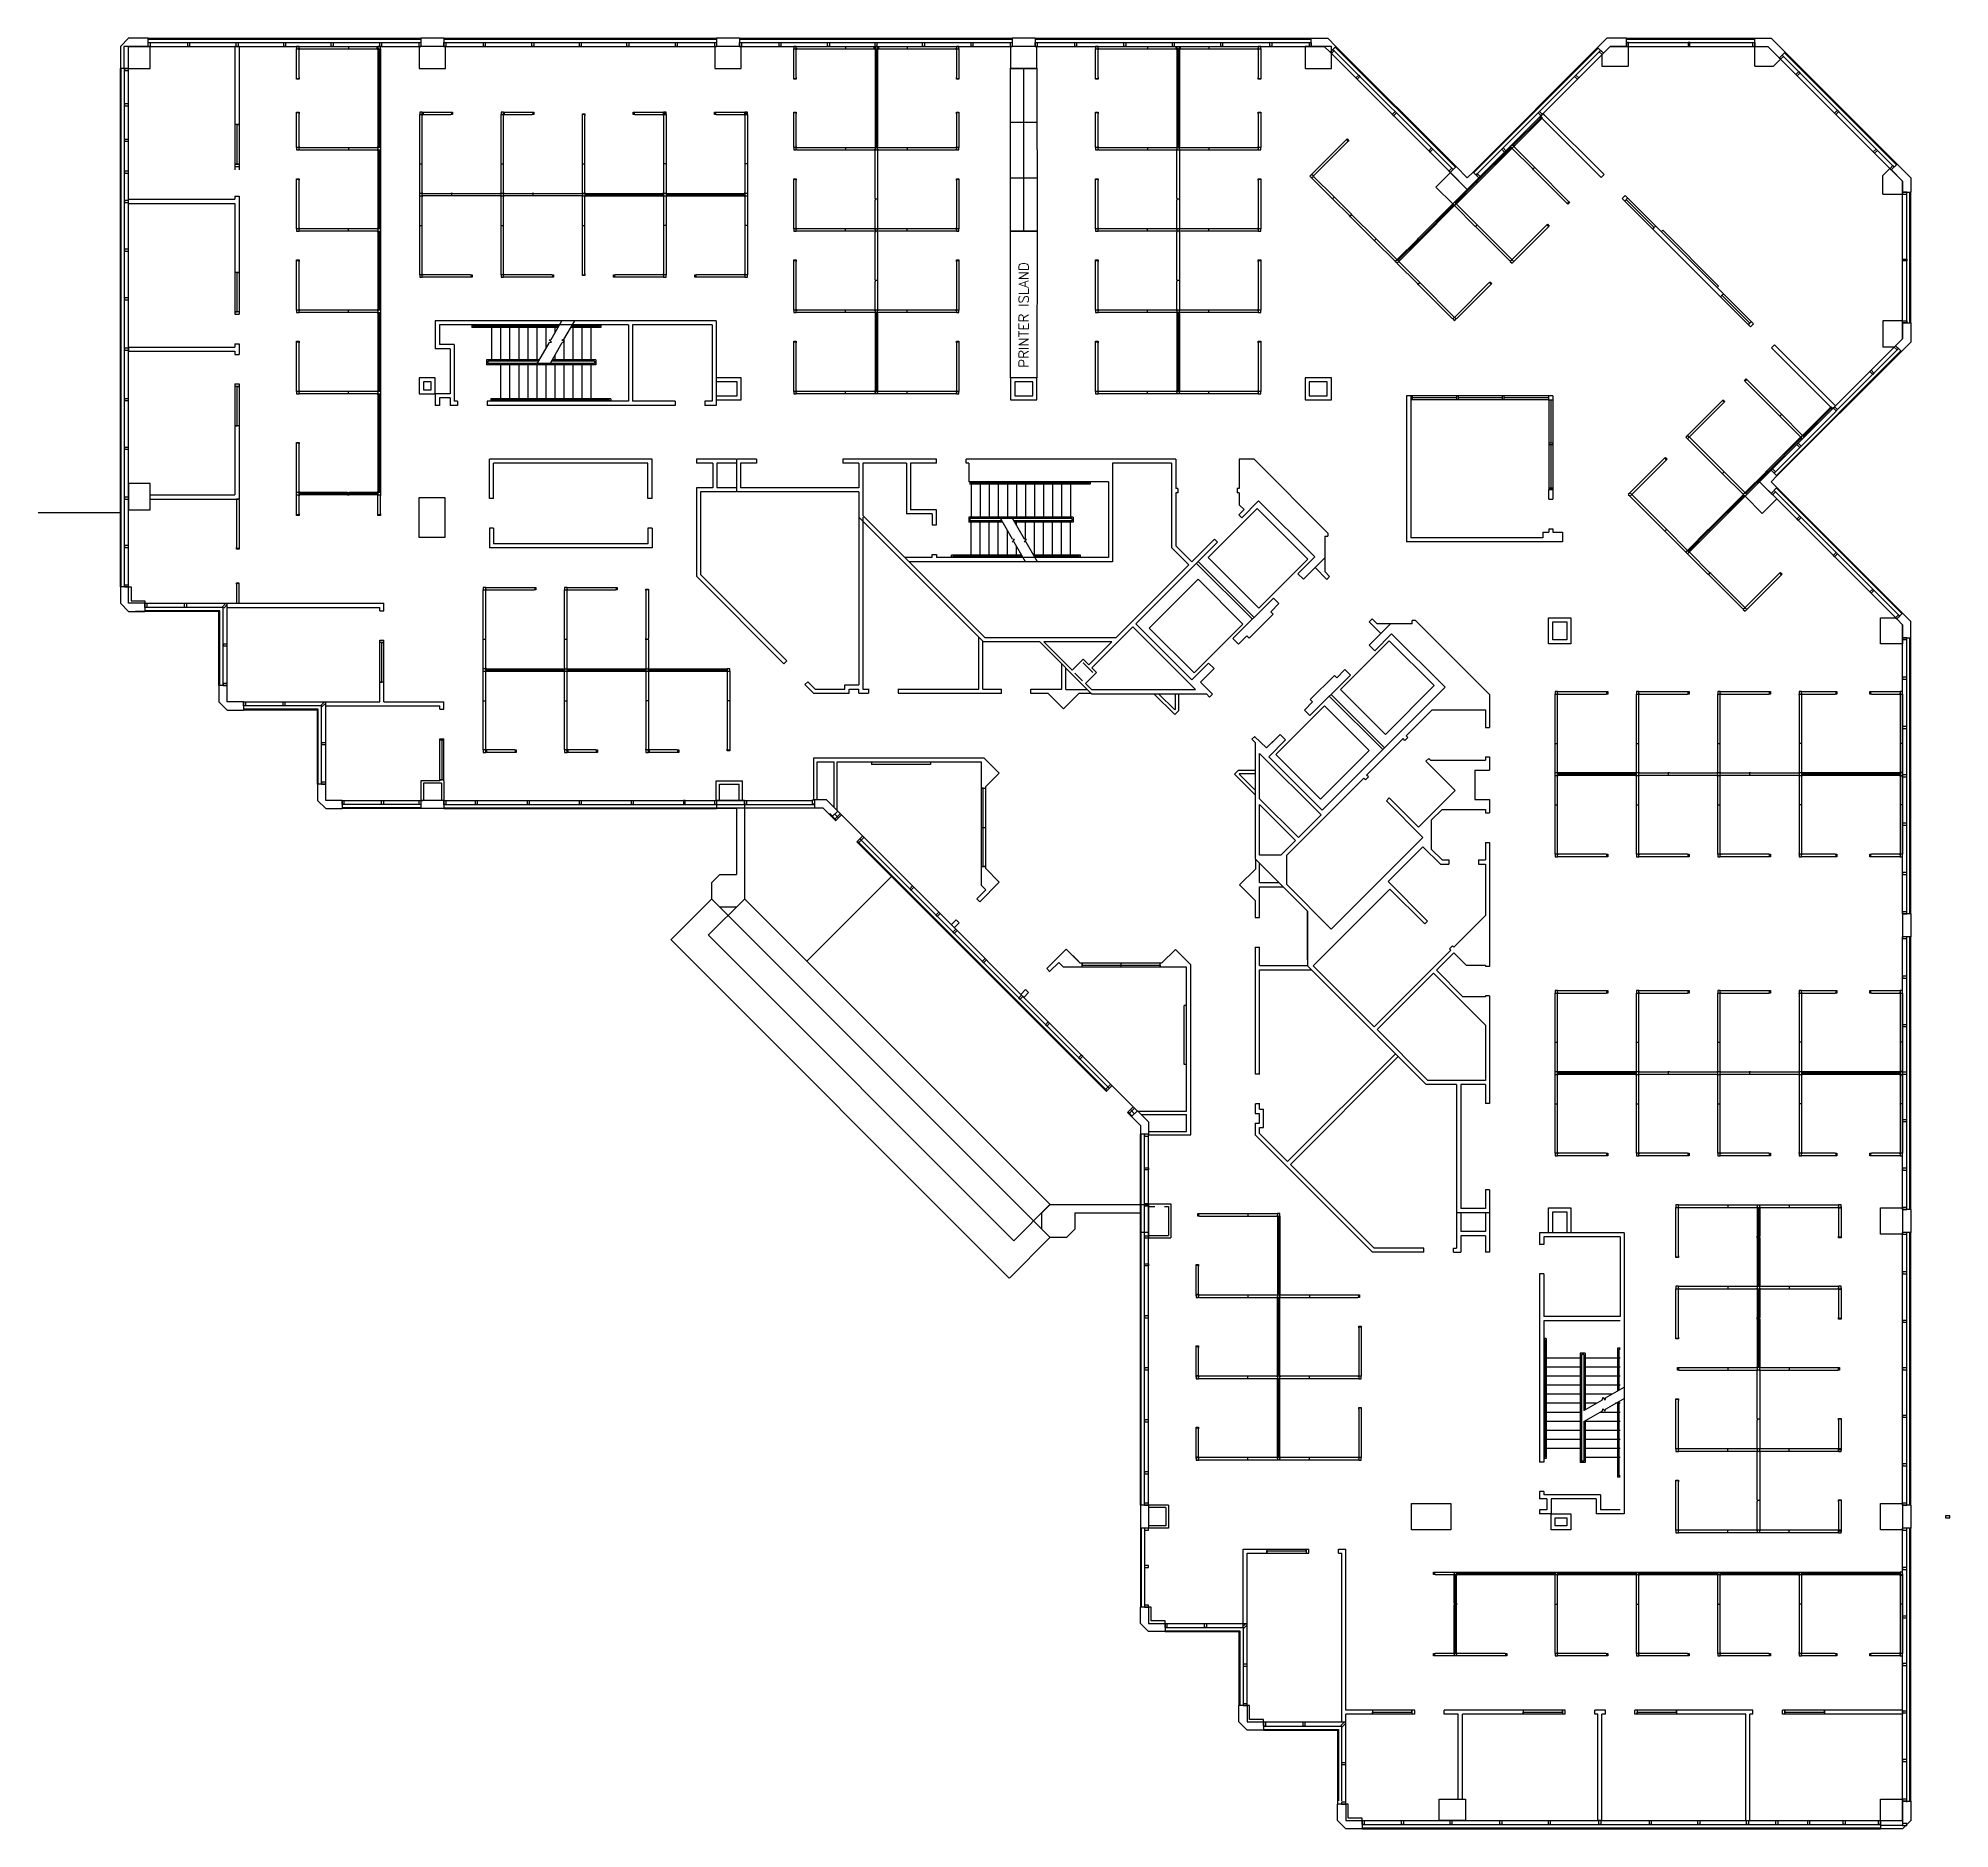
# Model space of a CAD drawing. Header units: inches. Extents: x 1104 to 3431, y 1204 to 3384.
import ezdxf

# ---------------------------------------------------------------- set-up
doc = ezdxf.new("R2010")
doc.units = ezdxf.units.IN
doc.header["$MEASUREMENT"] = 0
for name, color, linetype in [('E-B-CORE', 8, 'CONTINUOUS'), ('E-B-ELEV', 8, 'CONTINUOUS'), ('E-B-FURR', 6, 'CONTINUOUS'), ('E-B-GLAZ', 8, 'CONTINUOUS'), ('E-B-MULL', 8, 'CONTINUOUS'), ('E-B-SHEL', 2, 'CONTINUOUS'), ('E-F-STAIR', 8, 'CONTINUOUS'), ('FILE_CABINETS', 1, 'CONTINUOUS'), ('PANELS_201', 6, 'CONTINUOUS'), ('PRINTER_ISLAND', 7, 'CONTINUOUS')]:
    doc.layers.add(name, color=color, linetype=linetype)
doc.styles.add('ARCHITXT', font='simplex.shx')
doc.dimstyles.new('RGA1-8', dxfattribs={"dimscale": 96, "dimtxt": 0.0938, "dimasz": 0.125, "dimexe": 0.09375, "dimexo": 0.125, "dimgap": 0.0625, "dimtad": 1, "dimdec": 6, "dimrnd": 0.5, "dimzin": 3, "dimdsep": 46, "dimlunit": 4, "dimtxsty": 'ARCHITXT', "dimcen": 0.1875, "dimdle": 0.09375, "dimclrd": 256, "dimclre": 256, "dimadec": 0, "dimazin": 0, "dimtfac": 1, "dimtdec": 6, "dimtmove": 2, "dimatfit": 3, "dimfxl": 1, "dimtolj": 1, "dimtzin": 3, "dimarcsym": 0})

# ---------------------------------------------------------------- blocks, each defined once
blk = doc.blocks.new('*D18')
at = {"layer": 'E-B-FURR', "lineweight": -2, "transparency": 16777216}
for p, q in [((1923.9, 2335.9), (1874.4, 2286.4)), ((2286.3, 1874.5), (1874.5, 2286.3)), ((2335.9, 1923.9), (2286.4, 1874.4))]:
    blk.add_line(p, q, dxfattribs=at)
at = {"layer": 'E-B-FURR', "lineweight": -3, "transparency": 16777216}
for points in [[(1874.5, 2286.3), (1874.5, 2286.3), (1874.4, 2286.4)], [(2286.3, 1874.5), (2286.3, 1874.5), (2286.4, 1874.4)]]:
    blk.add_solid(points, dxfattribs=at)
at = {"layer": 'E-B-FURR', "color": 0, "lineweight": -3, "transparency": 16777216, "insert": (2080.5, 2080.5), "char_height": 0.0938, "attachment_point": 5, "rotation": 315, "style": 'ARCHITXT'}
blk.add_mtext('\\A1;48\'-6{\\H1x;\\S1/2;}"', dxfattribs=at)
blk = doc.blocks.new('*D19')
at = {"layer": 'E-B-FURR', "lineweight": -2, "transparency": 16777216}
for p, q in [((1963.9, 2335.9), (1919.8, 2291.8)), ((2291.8, 1920), (1920, 2291.8)), ((2335.9, 1963.9), (2291.8, 1919.8))]:
    blk.add_line(p, q, dxfattribs=at)
at = {"layer": 'E-B-FURR', "lineweight": -3, "transparency": 16777216}
for points in [[(1920, 2291.8), (1920, 2291.8), (1919.9, 2291.9)], [(2291.8, 1920), (2291.8, 1920), (2291.9, 1919.9)]]:
    blk.add_solid(points, dxfattribs=at)
at = {"layer": 'E-B-FURR', "color": 0, "lineweight": -3, "transparency": 16777216, "insert": (2106, 2106), "char_height": 0.0938, "attachment_point": 5, "rotation": 315, "style": 'ARCHITXT'}
blk.add_mtext('\\A1;43\'-10"', dxfattribs=at)
blk = doc.blocks.new('*D20')
at = {"layer": 'E-B-FURR', "lineweight": -2, "transparency": 16777216}
for p, q in [((2039.9, 2260.3), (2142.9, 2363.4)), ((2142.9, 2363.6), (2142.9, 2363.6)), ((2039.7, 2260.3), (2039.7, 2260.3))]:
    blk.add_line(p, q, dxfattribs=at)
at = {"layer": 'E-B-FURR', "lineweight": -3, "transparency": 16777216}
for points in [[(2142.9, 2363.4), (2142.9, 2363.4), (2143, 2363.5)], [(2039.8, 2260.4), (2039.9, 2260.3), (2039.8, 2260.3)]]:
    blk.add_solid(points, dxfattribs=at)
at = {"layer": 'E-B-FURR', "color": 0, "lineweight": -3, "transparency": 16777216, "insert": (2091.3, 2312), "char_height": 0.0938, "attachment_point": 5, "rotation": 45, "style": 'ARCHITXT'}
blk.add_mtext('\\A1;12\'-2"', dxfattribs=at)

msp = doc.modelspace()

# ---------------------------------------------------------------- linework, layer by layer
at = {"layer": 'E-B-CORE'}
for p, q in [((1929.5, 3040), (1587.5, 3040)), ((1587.5, 3040), (1587.5, 3006)), ((1822.5, 3035), (1592.5, 3035)), ((1592.5, 3035), (1592.5, 3011)), ((1822.5, 3035), (1822.5, 2942)), ((1924.5, 3035), (1827.5, 3035)), ((1827.5, 3035), (1827.5, 2942)), ((1924.5, 3035), (1924.5, 2942)), ((1929.5, 3040), (1929.5, 2937)), ((1605.5, 3006), (1587.5, 3006)), ((1610.5, 3011), (1592.5, 3011)), ((1605.5, 3006), (1605.5, 2951)), ((1610.5, 3011), (1610.5, 2942)), ((1955, 2965.610173), (1929.5, 2965.610173)), ((1955, 2948.610173), (1955, 2965.610173)), ((1605.5, 2951), (1587.5, 2951)), ((1587.5, 2951), (1587.5, 2937)), ((1592.5, 2937), (1587.5, 2937)), ((1605.5, 2946), (1592.5, 2946)), ((1592.5, 2946), (1592.5, 2937)), ((1605.5, 2946), (1605.5, 2937)), ((1614.5, 2937), (1605.5, 2937)), ((1614.5, 2942), (1610.5, 2942)), ((1614.5, 2942), (1614.5, 2937)), ((1822.5, 2942), (1650.5, 2942)), ((1650.5, 2942), (1650.5, 2937)), ((1879.5, 2937), (1650.5, 2937)), ((1879.5, 2942), (1827.5, 2942)), ((1879.5, 2942), (1879.5, 2937)), ((1924.5, 2942), (1915.5, 2942)), ((1915.5, 2942), (1915.5, 2937)), ((1929.5, 2937), (1915.5, 2937)), ((1929.5, 2948.610173), (1955, 2948.610173)), ((1954, 2871.610173), (1954, 2831.610173)), ((1978.5, 2871.610173), (1954, 2871.610173)), ((1959, 2866.610173), (1959, 2836.610173)), ((1978.5, 2866.610173), (1959, 2866.610173)), ((1978.5, 2871.610173), (1978.5, 2866.610173)), ((2108, 2871.610173), (2083.5, 2871.610173)), ((2083.5, 2871.610173), (2083.5, 2866.610173)), ((2103, 2866.610173), (2083.5, 2866.610173)), ((2103, 2866.610173), (2103, 2836.610173)), ((2197.75, 2871.610173), (2108, 2871.610173)), ((2161, 2866.610173), (2108, 2866.610173)), ((2108, 2866.610173), (2108, 2803.110173)), ((2161, 2866.610173), (2161, 2805)), ((2166, 2866.610173), (2166, 2810)), ((2197.75, 2866.610173), (2166, 2866.610173)), ((2197.75, 2866.610173), (2197.75, 2871.610173)), ((2489.014827, 2871.610173), (2233.75, 2871.610173)), ((2233.75, 2866.610173), (2233.75, 2871.610173)), ((2237, 2866.610173), (2233.75, 2866.610173)), ((2237, 2866.610173), (2237, 2844)), ((2412.014827, 2866.610173), (2412.014827, 2746.610173)), ((2484.014827, 2866.610173), (2412.014827, 2866.610173)), ((2484.014827, 2866.610173), (2484.014827, 2764.029119)), ((2489.014827, 2871.610173), (2489.014827, 2835.610173)), ((2584.328115, 2871.610173), (2566.389827, 2871.610173)), ((2566.389827, 2871.610173), (2566.389827, 2835.610173)), ((2674.389827, 2781.548461), (2584.328115, 2871.610173)), ((2407.014827, 2844), (2237, 2844)), ((2407.014827, 2844), (2407.014827, 2751.610173)), ((2103, 2831.610173), (1954, 2831.610173)), ((2103, 2836.610173), (1959, 2836.610173)), ((2103, 2831.610173), (2103, 2801.039105)), ((2491.702327, 2835.610173), (2489.014827, 2835.610173)), ((2489.014827, 2830.610173), (2489.014827, 2766.100187)), ((2491.702327, 2830.610173), (2489.014827, 2830.610173)), ((2491.702327, 2835.610173), (2491.702327, 2830.610173)), ((2566.389827, 2835.610173), (2563.702327, 2835.610173)), ((2563.702327, 2835.610173), (2563.702327, 2830.610173)), ((2566.389827, 2830.610173), (2563.702327, 2830.610173)), ((2566.389827, 2830.610173), (2566.389827, 2816.004407)), ((2569.472858, 2800.235363), (2589.958, 2820.720505)), ((2589.958, 2820.720505), (2658.193805, 2752.484701)), ((2255.039105, 2649), (2103, 2801.039105)), ((2257.110173, 2654), (2108, 2803.110173)), ((2192.528669, 2805), (2161, 2805)), ((2197.528669, 2810), (2166, 2810)), ((2192.528669, 2805), (2192.528669, 2791.610173)), ((2197.528669, 2791.610173), (2197.528669, 2810)), ((2565.937324, 2803.770897), (2572.280331, 2810.113904)), ((2569.472858, 2800.235363), (2565.937324, 2803.770897)), ((2566.389827, 2816.004407), (2572.280331, 2810.113904)), ((2192.528669, 2791.610173), (2197.528669, 2791.610173)), ((2440.285803, 2671.048308), (2539.774373, 2770.536879)), ((2508.64072, 2746.474293), (2536.23884, 2774.072413)), ((2539.774373, 2770.536879), (2536.23884, 2774.072413)), ((2670.389827, 2777.887203), (2674.389827, 2777.887203)), ((2670.389827, 2777.887203), (2670.389827, 2734.692626)), ((2674.389827, 2781.548461), (2674.389827, 2777.887203)), ((2192.528669, 2751.610173), (2159.5, 2751.610173)), ((2412.014827, 2746.610173), (2164.5, 2746.610173)), ((2192.528669, 2751.610173), (2192.528669, 2755.610173)), ((2192.528669, 2755.610173), (2197.528669, 2755.610173)), ((2197.528669, 2755.610173), (2197.528669, 2751.610173)), ((2407.014827, 2751.610173), (2197.528669, 2751.610173)), ((2484.014827, 2764.029119), (2505.105186, 2742.938759)), ((2489.014827, 2766.100187), (2508.64072, 2746.474293)), ((2637.708663, 2731.999559), (2658.193805, 2752.484701)), ((2644.426177, 2725.282045), (2670.389827, 2751.245695)), ((2416.166427, 2654), (2505.105186, 2742.938759)), ((2637.708663, 2731.999559), (2644.426177, 2725.282045)), ((2658.577759, 2739.433626), (2672.831448, 2725.183087)), ((2670.389827, 2734.692626), (2676.366982, 2728.718621)), ((2672.831448, 2725.183087), (2676.366982, 2728.718621)), ((2558.698926, 2652.989822), (2608.010178, 2702.301074)), ((2608.010178, 2702.301074), (2614.727692, 2695.58356)), ((2578.232751, 2653.431764), (2607.568236, 2682.767249)), ((2604.739809, 2685.595677), (2614.727692, 2695.58356)), ((2604.739809, 2685.595677), (2607.568236, 2682.767249)), ((2724.674235, 2673.542942), (2728.209769, 2677.078476)), ((2734.291394, 2671), (2728.209769, 2677.078476)), ((2416.166427, 2654), (2257.110173, 2654)), ((2386.68403, 2617.446536), (2436.750269, 2667.512774)), ((2436.750269, 2667.512774), (2513.263043, 2591)), ((2440.285803, 2671.048308), (2508.521607, 2602.812504)), ((2565.41644, 2646.272308), (2575.404323, 2656.260191)), ((2575.404323, 2656.260191), (2578.232751, 2653.431764)), ((2724.671872, 2645.03635), (2750.635521, 2671)), ((2738.927924, 2659.292403), (2724.674235, 2673.542942)), ((2731.389386, 2638.318836), (2751.874528, 2658.803978)), ((2776.938288, 2671), (2734.291394, 2671)), ((2816.928352, 2593.750154), (2751.874528, 2658.803978)), ((2776.938288, 2671), (2776.938288, 2675)), ((2780.938288, 2675), (2776.938288, 2675)), ((2871, 2584.938288), (2780.938288, 2675)), ((2323.698731, 2649), (2255.039105, 2649)), ((2323.698731, 2649), (2386.616995, 2586)), ((2411.166427, 2649), (2328.311323, 2649)), ((2328.311323, 2649), (2362.817545, 2614.448951)), ((2383.143906, 2620.977479), (2411.166427, 2649)), ((2558.698926, 2652.989822), (2565.41644, 2646.272308)), ((2724.671872, 2645.03635), (2728.207406, 2648.571884)), ((2731.389386, 2638.318836), (2724.671872, 2645.03635)), ((2376.240755, 2627.889599), (2362.817545, 2614.448951)), ((2366.343379, 2610.919317), (2373.247517, 2604.010023)), ((2376.240296, 2627.890058), (2383.153078, 2620.968296)), ((2376.240296, 2623.644661), (2388.260193, 2611.622928)), ((2376.947403, 2624.351768), (2376.947403, 2624.351768)), ((2392.502374, 2611.620634), (2379.057145, 2598.192848)), ((2386.68403, 2617.446536), (2392.502832, 2611.620174)), ((2508.521607, 2602.812504), (2529.000441, 2623.291337)), ((2508.521607, 2602.812504), (2529.000441, 2623.291337)), ((2519.277723, 2600.13359), (2535.717955, 2616.573823)), ((2525.730072, 2606.58594), (2535.717955, 2616.573823)), ((2529.000441, 2623.291337), (2535.717955, 2616.573823)), ((2529.000441, 2623.291337), (2535.717955, 2616.573823)), ((2652.379649, 2559.309099), (2701.690901, 2608.620351)), ((2652.821591, 2578.842924), (2682.157076, 2608.178409)), ((2684.985504, 2605.349982), (2682.157076, 2608.178409)), ((2684.985504, 2605.349982), (2694.973387, 2615.337865)), ((2701.690901, 2608.620351), (2694.973387, 2615.337865)), ((2373.247517, 2604.010023), (2375.531706, 2601.722867)), ((2379.057145, 2598.192848), (2386.240661, 2591)), ((2386.240661, 2591), (2513.263043, 2591)), ((2386.616995, 2586), (2526.279546, 2586)), ((2487.819573, 2560.544156), (2462.363729, 2586)), ((2487.819573, 2560.544156), (2462.363729, 2586)), ((2487.819573, 2566.20101), (2468.020583, 2586)), ((2488.769321, 2567.150758), (2488.769321, 2586)), ((2492.769321, 2565.493903), (2492.769321, 2586)), ((2519.277723, 2600.13359), (2533.83777, 2585.459767)), ((2526.279546, 2586), (2530.302236, 2581.924233)), ((2530.302236, 2581.924233), (2533.83777, 2585.459767)), ((2667.256154, 2444.077956), (2816.928352, 2593.750154)), ((2871, 2584.938288), (2871, 2544.947222)), ((2488.769321, 2567.150758), (2487.819573, 2566.20101)), ((2492.769321, 2565.493903), (2487.819573, 2560.544156)), ((2645.662135, 2566.026613), (2655.650018, 2576.014496)), ((2652.379649, 2559.309099), (2645.662135, 2566.026613)), ((2655.650018, 2576.014496), (2652.821591, 2578.842924)), ((2769.492424, 2534.761977), (2801.133514, 2566.403066)), ((2801.133514, 2566.403066), (2866, 2566.403066)), ((2866, 2566.403066), (2866, 2544.947222)), ((2866, 2544.947222), (2871, 2544.947222)), ((2586, 2526.122303), (2581.570355, 2530.455478)), ((2581.602025, 2530.401792), (2585.137559, 2533.937326)), ((2599.523417, 2519.887896), (2585.066754, 2534.029718)), ((2586, 2468.020583), (2586, 2526.122303)), ((2599.523417, 2519.887896), (2615.96365, 2536.328128)), ((2602.202331, 2509.13178), (2622.681164, 2529.610614)), ((2602.202331, 2509.13178), (2622.681164, 2529.610614)), ((2605.975767, 2526.340245), (2615.96365, 2536.328128)), ((2622.681164, 2529.610614), (2615.96365, 2536.328128)), ((2622.681164, 2529.610614), (2615.96365, 2536.328128)), ((2721.409163, 2486.678716), (2765.95689, 2531.226443)), ((2768.07821, 2529.105122), (2765.95689, 2531.226443)), ((2768.07821, 2529.105122), (2771.613744, 2532.640656)), ((2771.613744, 2532.640656), (2769.492424, 2534.761977)), ((2565.493903, 2492.769321), (2560.544156, 2487.819573)), ((2565.493903, 2492.769321), (2586, 2492.769321)), ((2591, 2458.108717), (2591, 2513.257396)), ((2665.971312, 2438.291737), (2591, 2513.257396)), ((2667.256154, 2444.077956), (2602.202331, 2509.13178)), ((2793.534055, 2503.649278), (2797.069589, 2507.184812)), ((2829.223917, 2467.959415), (2793.534055, 2503.649278)), ((2799.307179, 2504.947222), (2797.069589, 2507.184812)), ((2799.307179, 2504.947222), (2866, 2504.947222)), ((2853, 2492.947222), (2853, 2456.947222)), ((2853, 2492.947222), (2871, 2492.947222)), ((2866, 2508.947222), (2871, 2508.947222)), ((2866, 2508.947222), (2866, 2504.947222)), ((2871, 2508.947222), (2871, 2492.947222)), ((2586, 2462.363729), (2560.544156, 2487.819573)), ((2586, 2462.363729), (2560.544156, 2487.819573)), ((2567.150758, 2488.769321), (2566.20101, 2487.819573)), ((2586, 2468.020583), (2566.20101, 2487.819573)), ((2567.150758, 2488.769321), (2586, 2488.769321)), ((2586, 2384.5), (2586, 2483.72297)), ((2624.071068, 2389.34062), (2717.873629, 2483.143182)), ((2719.994949, 2481.021861), (2717.873629, 2483.143182)), ((2719.994949, 2481.021861), (2723.530483, 2484.557395)), ((2723.530483, 2484.557395), (2721.409163, 2486.678716)), ((2829.223917, 2467.959415), (2784.67619, 2423.411688)), ((2586, 2455.45279), (2586, 2462.363729)), ((2586, 2384.5), (2586, 2448.381722)), ((2638.394146, 2410.714571), (2591, 2458.108717)), ((2634.858613, 2407.179037), (2591, 2451.03765)), ((2591, 2389.34062), (2591, 2451.03765)), ((2745.450793, 2455.566017), (2748.986327, 2459.101551)), ((2789.998521, 2411.01829), (2745.450793, 2455.566017)), ((2784.67619, 2423.411688), (2748.986327, 2459.101551)), ((2813.282792, 2444.947222), (2800.55487, 2432.2193)), ((2813.282792, 2444.947222), (2866, 2444.947222)), ((2853, 2456.947222), (2871, 2456.947222)), ((2866, 2444.947222), (2866, 2440.947222)), ((2871, 2456.947222), (2871, 2440.947222)), ((2638.394146, 2410.714571), (2665.971312, 2438.291737)), ((2800.55487, 2396.2193), (2800.55487, 2432.2193)), ((2866, 2440.947222), (2871, 2440.947222)), ((2617.020196, 2389.34062), (2634.858613, 2407.179037)), ((2678.275649, 2299.295419), (2789.998521, 2411.01829)), ((2747.572114, 2357.278175), (2789.998521, 2399.704581)), ((2811.211724, 2378.491378), (2789.998521, 2399.704581)), ((2866, 2404.947222), (2871, 2404.947222)), ((2866, 2404.947222), (2866, 2383.491378)), ((2871, 2404.947222), (2871, 2254)), ((2649.284271, 2321.215729), (2586, 2384.5)), ((2617.020196, 2389.34062), (2591, 2389.34062)), ((2624.071068, 2353.5), (2624.071068, 2389.34062)), ((2813.282792, 2383.491378), (2800.55487, 2396.2193)), ((2811.211724, 2378.491378), (2821.641396, 2378.491378)), ((2813.282792, 2383.491378), (2821.641396, 2383.491378)), ((2821.641396, 2383.491378), (2821.641396, 2378.491378)), ((2857.641396, 2383.491378), (2857.641396, 2378.491378)), ((2857.641396, 2383.491378), (2866, 2383.491378)), ((2857.641396, 2378.491378), (2866, 2378.491378)), ((2866, 2378.491378), (2866, 2315.899928)), ((2678.275649, 2299.295419), (2624.071068, 2353.5)), ((2795.655375, 2309.194913), (2747.572114, 2357.278175)), ((2656.355339, 2254.747691), (2749.693434, 2348.085786)), ((2792.119841, 2305.65938), (2749.693434, 2348.085786)), ((2649.284271, 2261.818759), (2649.284271, 2321.215729)), ((2649.284271, 2321.215729), (2649.284271, 2254.747691)), ((2792.119841, 2305.65938), (2795.655375, 2309.194913)), ((2827.47518, 2277.375108), (2866, 2315.899928)), ((2730.601551, 2180.501479), (2823.939646, 2273.839574)), ((2806.372366, 2249.201227), (2827.58557, 2270.41443)), ((2822.525433, 2275.253788), (2826.060967, 2278.789322)), ((2823.939646, 2273.839574), (2822.525433, 2275.253788)), ((2827.47518, 2277.375108), (2826.060967, 2278.789322)), ((2827.58557, 2270.41443), (2843, 2255)), ((2794.031963, 2110), (2649.284271, 2254.747691)), ((2730.601551, 2180.501479), (2656.355339, 2254.747691)), ((2734.137085, 2176.965945), (2802.836832, 2245.665693)), ((2802.836832, 2245.665693), (2866, 2182.502525)), ((2806.372366, 2249.201227), (2838.573593, 2217)), ((2866, 2255), (2843, 2255)), ((2866, 2255), (2866, 2254)), ((2871, 2254), (2866, 2254)), ((2866, 2217), (2838.573593, 2217)), ((2866, 2218), (2866, 2217)), ((2871, 2218), (2866, 2218)), ((2871, 2218), (2871, 2087)), ((2796.10303, 2115), (2734.137085, 2176.965945)), ((2866, 2182.502525), (2866, 2115)), ((2831, 2110), (2794.031963, 2110)), ((2866, 2115), (2796.10303, 2115)), ((2831, 2110), (2831, 1954)), ((2836, 2110), (2836, 1959)), ((2866, 2110), (2836, 2110)), ((2866, 2110), (2866, 2087)), ((2871, 2087), (2866, 2087)), ((2866, 1982), (2866, 1959)), ((2871, 1982), (2866, 1982)), ((2871, 1982), (2871, 1954)), ((2866, 1959), (2836, 1959)), ((2871, 1954), (2831, 1954)), ((3035, 1929.5), (2932, 1929.5)), ((2932, 1929.5), (2932, 1915.5)), ((2937, 1915.5), (2932, 1915.5)), ((3030, 1924.5), (2937, 1924.5)), ((2937, 1924.5), (2937, 1915.5)), ((3030, 1924.5), (3030, 1827.5)), ((3035, 1929.5), (3035, 1587.5)), ((2932, 1879.5), (2932, 1650.5)), ((2937, 1879.5), (2932, 1879.5)), ((2937, 1879.5), (2937, 1827.5)), ((3030, 1827.5), (2937, 1827.5)), ((3030, 1822.5), (2937, 1822.5)), ((2937, 1822.5), (2937, 1650.5)), ((2937, 1650.5), (2932, 1650.5)), ((2937, 1614.5), (2932, 1614.5)), ((2932, 1614.5), (2932, 1605.5)), ((2937, 1614.5), (2937, 1610.5)), ((3006, 1610.5), (2937, 1610.5)), ((3006, 1610.5), (3006, 1592.5)), ((2941, 1605.5), (2932, 1605.5)), ((2941, 1592.5), (2932, 1592.5)), ((2932, 1592.5), (2932, 1587.5)), ((2946, 1587.5), (2932, 1587.5)), ((2941, 1605.5), (2941, 1592.5)), ((2946, 1605.5), (2946, 1587.5)), ((3001, 1605.5), (2946, 1605.5)), ((3001, 1605.5), (3001, 1587.5)), ((3035, 1587.5), (3001, 1587.5)), ((3030, 1592.5), (3006, 1592.5))]:
    msp.add_line(p, q, dxfattribs=at)
for points in [[(1587.5, 2970.610173), (1568, 2970.610173), (1568, 2951), (1587.5, 2951)], [(1582.5, 2965.610173), (1573, 2965.610173), (1573, 2956), (1582.5, 2956)], [(2970, 1587.5), (2970, 1568), (2946, 1568), (2946, 1587.5)], [(2965, 1582.5), (2965, 1573), (2951, 1573), (2951, 1582.5)]]:
    msp.add_lwpolyline(points, close=True, dxfattribs=at)
for points in [[(1960, 2970.610173), (1929.5, 2970.610173)], [(1929.5, 2943.610173), (1960, 2943.610173), (1960, 2970.610173)]]:
    msp.add_lwpolyline(points, dxfattribs=at)
at = {"layer": 'E-B-ELEV'}
for p, q in [((2584.415212, 2678.706108), (2516.179408, 2746.941913)), ((2582.293892, 2676.584788), (2514.058087, 2744.820592)), ((2678.095935, 2585.025385), (2743.149759, 2519.971561)), ((2675.974615, 2582.904065), (2741.028439, 2517.850241))]:
    msp.add_line(p, q, dxfattribs=at)
for points in [[(2528.673993, 2751.896865), (2590.311554, 2690.259304), (2649.708523, 2749.656274), (2588.070963, 2811.293834)], [(2456.783542, 2665.864278), (2516.180511, 2725.261247), (2570.747004, 2670.694755), (2511.350034, 2611.297785)], [(2744.215624, 2536.355234), (2689.649131, 2590.921727), (2749.046101, 2650.318696), (2803.612593, 2595.752204)], [(2665.254105, 2457.393715), (2724.651074, 2516.790684), (2670.084582, 2571.357177), (2610.687612, 2511.960207)]]:
    msp.add_lwpolyline(points, close=True, dxfattribs=at)
at = {"layer": 'E-B-FURR'}
for p, q in [((1238, 3374), (1570, 3374)), ((1348.520601, 3374), (1343.436327, 3374)), ((1343.520601, 3374), (1343.520601, 3223.960452)), ((1348.520601, 3374), (1348.520601, 3223.960452)), ((1598, 3374), (1930, 3374)), ((1958, 3374), (2290, 3374)), ((2318, 3374), (2654, 3374)), ((2676.928932, 3366.928932), (2823.493903, 3220.363961)), ((3018.019847, 3374), (2858.142136, 3214)), ((3008, 3363.857864), (3008, 3350)), ((3018.019847, 3374), (3194, 3374)), ((3040, 3374), (3040, 3350)), ((3216.928932, 3366.928932), (3366.928932, 3216.928932)), ((3216.928932, 3350), (3225.393398, 3358.464466)), ((1214.058273, 2716), (1214.058273, 3347)), ((3008, 3350), (3040, 3350)), ((3194, 3350), (3216.928932, 3350)), ((2933.79291, 3289.68021), (2932.820638, 3288.707938)), ((2934.941959, 3286.586618), (2932.820638, 3288.707938)), ((3007.06685, 3214.461726), (2934.941959, 3286.586618)), ((2935.3839, 3291.2712), (2936.356172, 3292.243472)), ((2938.477493, 3290.122152), (2936.356172, 3292.243472)), ((3010.602384, 3217.99726), (2938.477493, 3290.122152)), ((3293.696699, 3290.161165), (3290.161165, 3293.696699)), ((1343.520601, 3230.812555), (1348.520601, 3230.812555)), ((1343.520601, 3227.812555), (1348.520601, 3227.812555)), ((3350, 3216.928932), (3358.464466, 3225.393398)), ((3350, 3194), (3350, 3216.928932)), ((1343.520601, 3191.812555), (1343.520601, 3187.960452)), ((1343.520601, 3191.812555), (1348.520601, 3191.812555)), ((1348.520601, 3191.812555), (1348.520601, 3048.117026)), ((2805.816234, 3202.686292), (2826.32233, 3182.180195)), ((3188.976447, 3032.55213), (3032.522694, 3189.005882)), ((3192.51198, 3036.087664), (3036.058228, 3192.541416)), ((3374, 3018.143267), (3374, 3194)), ((1214.083223, 3187.960452), (1343.520601, 3187.960452)), ((1214.083223, 3182.862676), (1214.083223, 3187.862676)), ((1214.083223, 3182.960452), (1343.520601, 3182.960452)), ((1343.520601, 3182.960452), (1343.520601, 3048.117026)), ((3149.790176, 3082.233401), (3081.907925, 3150.115652)), ((1343.520601, 3048.117026), (1348.520601, 3048.117026)), ((3374, 3039.99855), (3349.843079, 3039.99855)), ((3349.843079, 3039.99855), (3349.843079, 3007.99855)), ((1214.058273, 3007.971546), (1343.520601, 3007.971546)), ((1214.058273, 3007.93089), (1214.058273, 3002.93089)), ((1214.058273, 3002.971546), (1343.520601, 3002.971546)), ((1343.520601, 3012.117026), (1348.520601, 3012.117026)), ((1343.520601, 3012.117026), (1343.520601, 3007.971546)), ((1343.520601, 3002.971546), (1343.520601, 2999.117026)), ((1348.520601, 3012.117026), (1348.520601, 2999.117026)), ((3374, 3018.143267), (3214, 2858.142136)), ((3288.678503, 2932.850074), (3214.432291, 3007.096286)), ((3292.214037, 2936.385608), (3217.967825, 3010.63182)), ((3364, 3007.99855), (3349.843079, 3007.99855)), ((1343.520601, 2999.117026), (1348.520601, 2999.117026)), ((1343.353543, 2963.089481), (1348.353543, 2963.089481)), ((1343.520601, 2963.117026), (1343.520601, 2827.971546)), ((1343.520601, 2963.117026), (1348.520601, 2963.117026)), ((1348.520601, 2963.117026), (1348.520601, 2822.971546)), ((2770.090464, 2948.700637), (2770.090464, 2770.700637)), ((2775.090464, 2948.700637), (2770.090464, 2948.700637)), ((2948.090464, 2948.700637), (2775.090464, 2948.700637)), ((2775.090464, 2948.700637), (2775.090464, 2775.700637)), ((2943.090464, 2943.700637), (2775.090464, 2943.700637)), ((2943.090464, 2943.700637), (2943.090464, 2834.700637)), ((2948.090464, 2948.700637), (2948.090464, 2834.700637)), ((3289.650775, 2933.822346), (3288.678503, 2932.850074)), ((3291.241765, 2935.413336), (3292.214037, 2936.385608)), ((1851.389827, 2871.610173), (1653.389827, 2871.610173)), ((1653.389827, 2823.610173), (1653.389827, 2871.610173)), ((1846.389827, 2866.610173), (1658.389827, 2866.610173)), ((1658.389827, 2823.610173), (1658.389827, 2866.610173)), ((1846.389827, 2823.610173), (1846.389827, 2866.610173)), ((1851.389827, 2823.610173), (1851.389827, 2871.610173)), ((1953.389827, 2871.610173), (1905.389827, 2871.610173)), ((1905.389827, 2871.610173), (1905.389827, 2866.610173)), ((1925.389827, 2866.610173), (1905.389827, 2866.610173)), ((1925.389827, 2866.610173), (1925.389827, 2836.610173)), ((1930.389827, 2866.610173), (1930.389827, 2836.610173)), ((1953.389827, 2866.610173), (1930.389827, 2866.610173)), ((1240.111079, 2827.971546), (1343.520601, 2827.971546)), ((1240.111079, 2822.971546), (1348.520601, 2822.971546)), ((1658.389827, 2823.610173), (1653.389827, 2823.610173)), ((1851.389827, 2823.610173), (1846.389827, 2823.610173)), ((1925.389827, 2836.610173), (1905.389827, 2836.610173)), ((1905.389827, 2836.610173), (1905.389827, 2729.017365)), ((1953.389827, 2831.610173), (1910.389827, 2831.610173)), ((1910.389827, 2831.610173), (1910.389827, 2731.088433)), ((1953.389827, 2836.610173), (1930.389827, 2836.610173)), ((2943.090464, 2822.700637), (2943.090464, 2834.700637)), ((2943.090464, 2822.700637), (2943.090464, 2834.700637)), ((2943.090464, 2822.700637), (2948.090464, 2822.700637)), ((2948.090464, 2834.700637), (2948.090464, 2822.700637)), ((2948.090464, 2834.700637), (2948.090464, 2822.700637)), ((3203.039845, 2805.46268), (3182.180195, 2826.32233)), ((3366.928932, 2676.928932), (3220.717514, 2823.14035)), ((1214.087116, 2809.653132), (1240.111079, 2809.653132)), ((2103, 2801.039105), (2103, 2596.610173)), ((2108, 2801.039105), (2108, 2591.610173)), ((1653.389827, 2787.610173), (1653.389827, 2763.610173)), ((1658.389827, 2787.610173), (1653.389827, 2787.610173)), ((1658.389827, 2787.610173), (1658.389827, 2768.610173)), ((1846.389827, 2787.610173), (1846.389827, 2768.610173)), ((1851.389827, 2787.610173), (1846.389827, 2787.610173)), ((1851.389827, 2787.610173), (1851.389827, 2763.610173)), ((2960.090464, 2770.700637), (2770.090464, 2770.700637)), ((2936.090464, 2775.700637), (2775.090464, 2775.700637)), ((2936.090464, 2782.700637), (2936.090464, 2775.700637)), ((2936.090464, 2782.700637), (2943.090464, 2782.700637)), ((2943.090464, 2786.700637), (2943.090464, 2782.700637)), ((2943.090464, 2786.700637), (2948.090464, 2786.700637)), ((2948.090464, 2786.700637), (2948.090464, 2782.700637)), ((2948.090464, 2782.700637), (2960.090464, 2782.700637)), ((2960.090464, 2782.700637), (2960.090464, 2770.700637)), ((1851.389827, 2763.610173), (1653.389827, 2763.610173)), ((1846.389827, 2768.610173), (1658.389827, 2768.610173)), ((1905.389827, 2729.017365), (2011.928609, 2622.478583)), ((1910.389827, 2731.088433), (2015.475366, 2626.002894)), ((1234, 2696), (1332.40901, 2696)), ((1332.63739, 2696), (1525, 2696)), ((1334, 2596), (1334, 2694.40901)), ((1334, 2691), (1520, 2691)), ((1520, 2687), (1520, 2691)), ((1520, 2687), (1525, 2687)), ((1525, 2687), (1525, 2696)), ((2249.305449, 2591.610173), (2249.305449, 2654.726513)), ((3374, 2318), (3374, 2654)), ((1520, 2576), (1520, 2651)), ((1520, 2651), (1525, 2651)), ((1525, 2576), (1525, 2651)), ((2254.305449, 2591.610173), (2254.305449, 2650.201963)), ((2015.598826, 2626.125572), (2011.928609, 2622.478583)), ((2350.305449, 2591.610173), (2350.305449, 2622.358717)), ((2355.305449, 2591.076787), (2355.305449, 2617.352222)), ((2040.973734, 2600.589048), (2037.384581, 2597.022611)), ((2037.384581, 2597.022611), (2047.797019, 2586.610173)), ((2040.931339, 2600.546921), (2049.868087, 2591.610173)), ((2047.807578, 2586.610173), (2091.245204, 2586.610173)), ((2049.878645, 2591.610173), (2086.245204, 2591.610173)), ((2086.245204, 2596.610173), (2103, 2596.610173)), ((2086.245204, 2591.610173), (2086.245204, 2596.610173)), ((2091.245204, 2586.491553), (2091.245204, 2591.610173)), ((2091.245204, 2591.610173), (2103.245204, 2591.610173)), ((2103.245204, 2586.491553), (2103.245204, 2591.610173)), ((2103.245204, 2586.610173), (2114.883876, 2586.610173)), ((2108, 2591.610173), (2114.883876, 2591.610173)), ((2114.883876, 2591.818289), (2114.883876, 2586.610173)), ((2150.978135, 2591.818289), (2150.978135, 2586.610173)), ((2150.978135, 2591.610173), (2249.305449, 2591.610173)), ((2150.978135, 2586.610173), (2276.76752, 2586.610173)), ((2254.305449, 2591.610173), (2276.76752, 2591.610173)), ((2276.76752, 2586.311177), (2276.76752, 2591.610173)), ((2312.76752, 2586.311177), (2312.76752, 2591.610173)), ((2312.76752, 2591.610173), (2350.305449, 2591.610173)), ((2312.76752, 2586.610173), (2333.282836, 2586.610173)), ((2333.282836, 2586.610173), (2352.503829, 2567.38918)), ((2352.501888, 2567.387238), (2371.191429, 2586.07678)), ((2355.305449, 2591.076787), (2381.546794, 2591.076787)), ((2386.540315, 2586.07678), (2371.191429, 2586.07678)), ((1354, 2576), (1452.40901, 2576)), ((1452.40901, 2576), (1520, 2576)), ((1454, 2476), (1454, 2574.40901)), ((1454, 2571), (1593, 2571)), ((1525, 2576), (1598, 2576)), ((1593, 2567), (1593, 2571)), ((1593, 2567), (1598, 2567)), ((1598, 2567), (1598, 2576)), ((1593, 2480), (1593, 2531)), ((1593, 2531), (1598, 2531)), ((1598, 2480), (1598, 2531)), ((2048.388707, 2456.631996), (2048.388707, 2507.85155)), ((2048.388707, 2507.85155), (2255.310244, 2507.85155)), ((2052.388707, 2456.631996), (2052.388707, 2502.85155)), ((2052.388707, 2502.85155), (2072.96776, 2502.85155)), ((2072.96776, 2447.57189), (2072.96776, 2502.85155)), ((2076.96776, 2443.574586), (2076.96776, 2502.85155)), ((2076.96776, 2502.85155), (2252.246504, 2502.85155)), ((2118.420876, 2502.578979), (2118.420876, 2499.578979)), ((2190.420876, 2499.578979), (2118.420876, 2499.578979)), ((2190.420876, 2502.578979), (2190.420876, 2499.578979)), ((2252.246504, 2502.85155), (2252.246504, 2352.85155)), ((2255.310244, 2507.85155), (2273.981785, 2489.18001)), ((1570, 2480), (1570, 2456)), ((1593, 2480), (1570, 2480)), ((1573, 2477), (1573, 2456)), ((1595, 2477), (1573, 2477)), ((1595, 2477), (1595, 2456)), ((1598, 2480), (1598, 2456)), ((1929.388707, 2456), (1929.388707, 2480)), ((1929.388707, 2480), (1961.388707, 2480)), ((1933.388707, 2456), (1933.388707, 2476)), ((1933.388707, 2476), (1957.388707, 2476)), ((1957.388707, 2456), (1957.388707, 2476)), ((1961.388707, 2456), (1961.388707, 2480)), ((2257.246504, 2472.444729), (2273.981785, 2489.18001)), ((2257.246504, 2472.444729), (2257.246504, 2373.367991)), ((1474, 2456), (1572.40901, 2456)), ((1598, 2456), (2046.732012, 2456)), ((2077.382181, 2442.86306), (2442.172625, 2078.072616)), ((2586, 2384.5), (2586, 2372.378641)), ((2591, 2355.915623), (2591, 2379.5)), ((2274.210797, 2356.343101), (2250.578833, 2332.591911)), ((2252.246504, 2352.85155), (2257.979356, 2347.118698)), ((2257.246504, 2373.367991), (2274.210797, 2356.343101)), ((2566.755242, 2353.133884), (2586, 2372.378641)), ((2586, 2333.889126), (2566.755242, 2353.133884)), ((2591, 2355.915623), (2614.584377, 2355.915623)), ((2591, 2313.377693), (2591, 2350.915623)), ((2591, 2350.915623), (2619.584377, 2350.915623)), ((2246.893252, 2336.218233), (2250.578833, 2332.591911)), ((2257.979356, 2347.118698), (2247.014707, 2336.098731)), ((2586, 2313.377693), (2586, 2333.889126)), ((2221.500579, 2310.440127), (2215.66756, 2304.577681)), ((2225.186724, 2307.071698), (2219.195247, 2301.049993)), ((2221.644543, 2310.556926), (2225.186724, 2307.071698)), ((2585.701004, 2313.377693), (2591, 2313.377693)), ((3374, 1958), (3374, 2290)), ((2355.711105, 2274.842794), (2331.959915, 2251.210829)), ((2346.486702, 2258.611352), (2335.466735, 2247.646703)), ((2352.219554, 2252.8785), (2346.486702, 2258.611352)), ((2372.735995, 2257.8785), (2355.711105, 2274.842794)), ((2370.860127, 2259.747691), (2355.711105, 2274.842794)), ((2471.812733, 2257.8785), (2372.735995, 2257.8785)), ((2471.812733, 2257.8785), (2488.548014, 2274.613781)), ((2507.219554, 2255.94224), (2488.548014, 2274.613781)), ((2585.701004, 2277.377693), (2591, 2277.377693)), ((2586, 2122.60703), (2586, 2277.377693)), ((2591, 2254.915623), (2591, 2277.377693)), ((2335.586236, 2247.525249), (2331.959915, 2251.210829)), ((2502.219554, 2252.8785), (2352.219554, 2252.8785)), ((2502.219554, 2077.599756), (2502.219554, 2252.8785)), ((2507.219554, 2049.020703), (2507.219554, 2255.94224)), ((2591, 2254.915623), (2649.59179, 2254.915623)), ((2591, 2122.60703), (2591, 2249.915623)), ((2591, 2249.915623), (2654.11634, 2249.915623)), ((2306.280852, 2225.733088), (2300.323455, 2219.745635)), ((2303.892902, 2216.314031), (2300.407674, 2219.856212)), ((2309.842618, 2222.239652), (2303.851142, 2216.217948)), ((2306.280852, 2225.733088), (2309.842618, 2222.239652)), ((2499.219554, 2134.336772), (2499.219554, 2206.336772)), ((2502.219554, 2206.336772), (2499.219554, 2206.336772)), ((2625.167142, 2016.311118), (2756.443994, 2147.587969)), ((2628.702676, 2012.775584), (2759.979528, 2144.052435)), ((2502.219554, 2134.336772), (2499.219554, 2134.336772)), ((2591.208115, 2122.60703), (2586, 2122.60703)), ((2442.94259, 2077.599756), (2502.219554, 2077.599756)), ((2446.939894, 2073.599756), (2502.219554, 2073.599756)), ((2502.219554, 2053.020703), (2502.219554, 2073.599756)), ((2585.881379, 2074.968358), (2591, 2074.968358)), ((2586, 2074.968358), (2586, 2086.60703)), ((2591.208115, 2086.60703), (2586, 2086.60703)), ((2591, 2079.968358), (2591, 2086.60703)), ((2591, 2079.968358), (2596, 2079.968358)), ((2591, 2062.968358), (2591, 2074.968358)), ((2596, 2057.968358), (2596, 2079.968358)), ((2456, 2053.020703), (2502.219554, 2053.020703)), ((2456, 2049.020703), (2507.219554, 2049.020703)), ((2585.881379, 2062.968358), (2591, 2062.968358)), ((2586, 2048.417751), (2586, 2062.968358)), ((2728.407192, 1906), (2586, 2048.407192)), ((2591, 2050.488819), (2591, 2057.968358)), ((2591, 2057.968358), (2596, 2057.968358)), ((2625.167142, 2016.311118), (2591, 2050.47826)), ((2456, 1598), (2456, 2047.364008)), ((2730.47826, 1911), (2628.702676, 2012.775584)), ((2456, 1964.704356), (2483, 1964.704356)), ((2456, 1964.704356), (2456, 1961.704356)), ((2456, 1961.704356), (2463.5, 1961.704356)), ((2475.5, 1961.704356), (2480, 1961.704356)), ((2480, 1961.704356), (2480, 1926.295644)), ((2483, 1964.704356), (2483, 1923.295644)), ((2831, 1954), (2831, 1911)), ((2836, 1954), (2836, 1931)), ((2866, 1954), (2866, 1931)), ((2871, 1954), (2871, 1906)), ((2948, 1955), (2965, 1955)), ((2948, 1929.430395), (2948, 1955)), ((2965, 1955), (2965, 1929.430395)), ((2456, 1926.295644), (2480, 1926.295644)), ((2456, 1926.295644), (2456, 1923.295644)), ((2456, 1923.295644), (2483, 1923.295644)), ((2791, 1911), (2730.47826, 1911)), ((2791, 1906), (2791, 1911)), ((2827, 1911), (2831, 1911)), ((2827, 1906), (2827, 1911)), ((2866, 1931), (2836, 1931)), ((2866, 1926), (2836, 1926)), ((2836, 1926), (2836, 1906)), ((2866, 1926), (2866, 1906)), ((3374, 1598), (3374, 1930)), ((2791, 1906), (2728.407192, 1906)), ((2827, 1906), (2836, 1906)), ((2871, 1906), (2866, 1906)), ((2480, 1598), (2456, 1598)), ((2477, 1595), (2456, 1595)), ((2477, 1595), (2477, 1573)), ((2480, 1598), (2480, 1570)), ((2477, 1573), (2456, 1573)), ((2480, 1570), (2456, 1570)), ((3374, 1238), (3374, 1570)), ((2571, 1544.401755), (2651.051333, 1544.401755)), ((2571, 1449), (2571, 1544.401755)), ((2576, 1539.401755), (2651.051333, 1539.401755)), ((2576, 1452.40901), (2576, 1539.401755)), ((2651.051333, 1539.401755), (2651.051333, 1544.401755)), ((2687.051333, 1544.401755), (2696.051333, 1544.401755)), ((2687.051333, 1539.401755), (2687.051333, 1544.401755)), ((2687.051333, 1539.401755), (2691.051333, 1539.401755)), ((2691.051333, 1334), (2691.051333, 1539.401755)), ((2696.051333, 1348.520601), (2696.051333, 1544.401755)), ((2476, 1454), (2574.40901, 1454)), ((2576, 1354), (2576, 1452.40901)), ((2596, 1334), (2694.40901, 1334)), ((2696, 1234), (2696, 1332.40901)), ((2780, 1348.520601), (2696.051333, 1348.520601)), ((2780, 1343.520601), (2696.051333, 1343.520601)), ((2696.051333, 1332.252359), (2696.051333, 1343.520601)), ((2780, 1343.520601), (2780, 1348.520601)), ((2963.117026, 1348.520601), (2816, 1348.520601)), ((2816, 1343.520601), (2816, 1348.520601)), ((2833.023754, 1343.520601), (2816, 1343.520601)), ((2833.023754, 1240.111079), (2833.023754, 1343.520601)), ((2838.023754, 1240.111079), (2838.023754, 1343.520601)), ((2963.117026, 1343.520601), (2838.023754, 1343.520601)), ((2963.089481, 1343.353543), (2963.089481, 1348.353543)), ((2963.117026, 1343.520601), (2963.117026, 1348.520601)), ((2999.117026, 1343.520601), (2999.117026, 1348.520601)), ((3012.117026, 1348.520601), (2999.117026, 1348.520601)), ((3002.971546, 1343.520601), (2999.117026, 1343.520601)), ((3002.971546, 1214.058273), (3002.971546, 1343.520601)), ((3007.971546, 1214.058273), (3007.971546, 1343.520601)), ((3012.117026, 1343.520601), (3007.971546, 1343.520601)), ((3012.117026, 1343.520601), (3012.117026, 1348.520601)), ((3191.812555, 1348.520601), (3048.117026, 1348.520601)), ((3048.117026, 1343.520601), (3048.117026, 1348.520601)), ((3182.960452, 1343.520601), (3048.117026, 1343.520601)), ((3182.960452, 1214.083223), (3182.960452, 1343.520601)), ((3187.960452, 1214.083223), (3187.960452, 1343.520601)), ((3191.812555, 1343.520601), (3187.960452, 1343.520601)), ((3191.812555, 1343.520601), (3191.812555, 1348.520601)), ((3374, 1348.520601), (3227.812555, 1348.520601)), ((3227.812555, 1343.520601), (3227.812555, 1348.520601)), ((3374, 1343.520601), (3227.812555, 1343.520601)), ((3230.812555, 1343.520601), (3230.812555, 1348.520601)), ((3374, 1348.520601), (3374, 1343.436327)), ((2809.653132, 1214.087116), (2809.653132, 1240.111079)), ((2716, 1214.058273), (3347, 1214.058273)), ((3007.93089, 1214.058273), (3002.93089, 1214.058273)), ((3182.862676, 1214.083223), (3187.862676, 1214.083223))]:
    msp.add_line(p, q, dxfattribs=at)
for points in [[(1240.111079, 3374), (1208.111079, 3374), (1208.111079, 3347), (1240.111079, 3347)], [(1600, 3374), (1568, 3374), (1568, 3347), (1600, 3347)], [(1960, 3374), (1928, 3374), (1928, 3347), (1960, 3347)], [(2320, 3374), (2288, 3374), (2288, 3347), (2320, 3347)], [(2678.519922, 3374), (2646.519922, 3374), (2646.519922, 3347), (2678.519922, 3347)], [(2320, 2970.610173), (2288, 2970.610173), (2288, 2943.610173), (2320, 2943.610173)], [(2315, 2965.610173), (2293, 2965.610173), (2293, 2948.610173), (2315, 2948.610173)], [(2678.519922, 2970.610173), (2646.519922, 2970.610173), (2646.519922, 2943.610173), (2678.519922, 2943.610173)], [(2673.519922, 2965.610173), (2651.519922, 2965.610173), (2651.519922, 2948.610173), (2673.519922, 2948.610173)], [(1599.389827, 2824.610173), (1567.389827, 2824.610173), (1567.389827, 2776.610173), (1599.389827, 2776.610173)], [(2970, 2678.519922), (2970, 2646.519922), (2943, 2646.519922), (2943, 2678.519922)], [(2965, 2673.519922), (2965, 2651.519922), (2948, 2651.519922), (2948, 2673.519922)], [(3374, 1960), (3374, 1928), (3347, 1928), (3347, 1960)], [(2824, 1600), (2824, 1568), (2776, 1568), (2776, 1600)], [(3374, 1600), (3374, 1568), (3347, 1568), (3347, 1600)], [(3374, 1240.111079), (3374, 1208.111079), (3347, 1208.111079), (3347, 1240.111079)]]:
    msp.add_lwpolyline(points, close=True, dxfattribs=at)
for points in [[(3194, 3350), (3194, 3374), (3209.857864, 3374), (3216.928932, 3366.928932)], [(2805.816234, 3202.686292), (2823.493903, 3220.363961)], [(2843.999262, 3199.858602), (2823.493166, 3220.364699)], [(3010.602384, 3217.99726), (3007.06685, 3214.461726)], [(3350, 3194), (3374, 3194), (3374, 3209.857864), (3366.928932, 3216.928932)], [(2826.32233, 3182.180195), (2844, 3199.857864)], [(3036.058228, 3192.541416), (3032.522694, 3189.005882)], [(3081.907925, 3150.115652), (3080.338, 3148.545727)], [(3149.790176, 3082.233401), (3148.220251, 3080.663476)], [(3192.51198, 3036.087664), (3188.976447, 3032.55213)], [(3217.967825, 3010.63182), (3214.432291, 3007.096286)], [(1240.111079, 2842), (1214.087116, 2842), (1214.087116, 2809.653132)], [(1240.111079, 2809.653132), (1240.111079, 2842)], [(3182.180195, 2826.32233), (3199.857864, 2844)], [(3199.857864, 2844), (3220.717514, 2823.14035)], [(3203.039845, 2805.46268), (3220.717514, 2823.14035)], [(1214, 2716), (1217, 2716), (1217, 2699), (1234, 2699), (1234, 2696)], [(3374, 2669.857864), (3374, 2646.519922), (3347, 2646.519922), (3347, 2678.519922), (3365.337942, 2678.519922)], [(2943, 1929.5), (2943, 1960), (2970, 1960)], [(2970, 1960), (2970, 1929.5)], [(2476, 1454), (2476, 1457), (2459, 1457), (2459, 1474), (2456, 1474)], [(2596, 1334), (2596, 1337), (2579, 1337), (2579, 1354), (2576, 1354)], [(2716, 1214), (2716, 1217), (2699, 1217), (2699, 1234), (2696, 1234)], [(2842, 1240.111079), (2842, 1214.087116), (2809.653132, 1214.087116)], [(2809.653132, 1240.111079), (2842, 1240.111079)]]:
    msp.add_lwpolyline(points, dxfattribs=at)
at = {"layer": 'E-B-GLAZ'}
for p, q in [((1238, 3384), (1570, 3384)), ((1238, 3383), (1570, 3383)), ((1238, 3379), (1570, 3379)), ((1598, 3384), (1930, 3384)), ((1598, 3383), (1930, 3383)), ((1598, 3379), (1930, 3379)), ((1958, 3384), (2290, 3384)), ((1958, 3383), (2290, 3383)), ((1958, 3379), (2290, 3379)), ((2318, 3384), (2654, 3384)), ((2318, 3383), (2654, 3383)), ((2318, 3379), (2654, 3379)), ((3037.90924, 3384), (3194, 3384)), ((3037.90924, 3383), (3194, 3383)), ((3037.90924, 3379), (3194, 3379)), ((2680.464466, 3370.464466), (2826.808292, 3224.12064)), ((2683.292893, 3373.292893), (2829.63672, 3226.949067)), ((2684, 3374), (2830.343826, 3227.656174)), ((3002.620262, 3372.73618), (2851.071068, 3221.071068)), ((3003.327368, 3372.029073), (2851.778175, 3220.363961)), ((3006.155796, 3369.200646), (2854.606602, 3217.535534)), ((3227.44004, 3363.488893), (3363.724414, 3227.204518)), ((3230.268467, 3366.31732), (3366.552842, 3230.032945)), ((3230.975573, 3367.024427), (3367.259948, 3230.740052)), ((1204, 2716), (1204, 3347.104663)), ((1205, 2716), (1205, 3347.104663)), ((1209, 2716), (1209, 3347)), ((3379, 3037.584424), (3379, 3194)), ((3383, 3037.584424), (3383, 3196.399693)), ((3384, 3037.584424), (3384, 3196.399693)), ((3069.583729, 3151.79952), (3073.119263, 3155.335054)), ((3186.152577, 3035.303779), (3189.688111, 3038.839313)), ((3369.011867, 3006.084006), (3217.535534, 2854.606602)), ((3371.840295, 3003.255579), (3220.363961, 2851.778175)), ((3372.547401, 3002.548472), (3221.071068, 2851.071068)), ((2777.090464, 2943.700637), (2777.090464, 2948.700637)), ((2831.423798, 2946.200637), (2777.090464, 2946.200637)), ((2831.423798, 2943.700637), (2831.423798, 2948.700637)), ((2833.423798, 2943.700637), (2833.423798, 2948.700637)), ((2886.757131, 2946.200637), (2833.423798, 2946.200637)), ((2886.757131, 2943.700637), (2886.757131, 2948.700637)), ((2888.757131, 2943.700637), (2888.757131, 2948.700637)), ((2943.090464, 2946.200637), (2888.757131, 2946.200637)), ((2943.090464, 2943.700637), (2943.090464, 2948.700637)), ((2943.090464, 2943.700637), (2948.090464, 2943.700637)), ((2945.590464, 2943.700637), (2945.590464, 2891.200637)), ((2943.090464, 2891.200637), (2948.090464, 2891.200637)), ((2943.090464, 2889.200637), (2948.090464, 2889.200637)), ((2945.590464, 2889.200637), (2945.590464, 2836.700637)), ((2943.090464, 2836.700637), (2948.090464, 2836.700637)), ((2943.090464, 2834.700637), (2948.090464, 2834.700637)), ((2943.090464, 2834.700637), (2948.090464, 2834.700637)), ((2948.090464, 2834.700637), (2943.090464, 2834.700637)), ((2948.090464, 2834.700637), (2943.090464, 2834.700637)), ((3370.464466, 2680.464466), (3217.535534, 2833.393398)), ((3373.292893, 2683.292893), (3220.363961, 2836.221825)), ((3374, 2684), (3221.071068, 2836.928932)), ((1204, 2806), (1104, 2806)), ((1316.384776, 2686), (1222.384776, 2686)), ((1329, 2691), (1234, 2691)), ((1325, 2687), (1234, 2687)), ((1324, 2686), (1234, 2686)), ((1324, 2596), (1324, 2686)), ((1325, 2596), (1325, 2687)), ((1329, 2596), (1329, 2691)), ((3379, 2318), (3379, 2654)), ((3383, 2318), (3383, 2654)), ((3384, 2318), (3384, 2654)), ((1449, 2571), (1354, 2571)), ((1445, 2567), (1354, 2567)), ((1444, 2566), (1354, 2566)), ((1444, 2476), (1444, 2566)), ((1445, 2476), (1445, 2567)), ((1449, 2476), (1449, 2571)), ((1570, 2451), (1474, 2451)), ((1570, 2447), (1474, 2447)), ((1570, 2446), (1474, 2446)), ((1598, 2451), (2049.003541, 2451)), ((1598, 2447), (2049.003541, 2447)), ((1598, 2446), (1930, 2446)), ((2075.024959, 2431.335431), (2066.824856, 2439.535534)), ((2075.732109, 2432.042494), (2067.824856, 2439.949747)), ((2080.376841, 2439.868399), (2073.329476, 2432.809717)), ((2078.560713, 2434.870745), (2073.960252, 2439.471206)), ((2081.967816, 2438.277425), (2074.914354, 2431.22484)), ((2252.246504, 2423.253782), (2257.246504, 2423.253782)), ((2107.751849, 2412.493391), (2100.758474, 2405.488786)), ((2404.632028, 2101.728362), (2100.814994, 2405.545396)), ((2405.340042, 2102.434561), (2101.521533, 2406.25307)), ((2109.342777, 2410.902463), (2102.343352, 2403.903909)), ((2408.172101, 2105.259357), (2104.347691, 2409.083766)), ((3379, 1958), (3379, 2290)), ((3383, 1958), (3383, 2290)), ((3384, 1958), (3384, 2290)), ((2422.621785, 2252.8785), (2422.621785, 2257.8785)), ((2409.868703, 2110.376538), (2402.749318, 2103.245721)), ((2411.45974, 2108.785501), (2404.334195, 2101.660843)), ((2437.243711, 2083.00153), (2430.178316, 2075.924789)), ((2446, 2060.36039), (2430.322518, 2076.037871)), ((2436.023267, 2071.751336), (2431.030533, 2076.74407)), ((2438.834701, 2081.41054), (2431.763193, 2074.339912)), ((2438.83921, 2074.592248), (2433.862591, 2079.568866)), ((2446, 1598), (2446, 2049.635537)), ((2447, 1598), (2447, 2049.635537)), ((2451, 1598), (2451, 2049.635537)), ((3379, 1598), (3379, 1930)), ((3383, 1598), (3383, 1930)), ((3384, 1598), (3384, 1930)), ((2446, 1570), (2446, 1474)), ((2447, 1570), (2447, 1474)), ((2451, 1570), (2451, 1474)), ((3379, 1236.188187), (3379, 1568.188187)), ((3383, 1237.699478), (3383, 1570)), ((3384, 1237.744652), (3384, 1570)), ((2476, 1449), (2571, 1449)), ((2476, 1445), (2567, 1445)), ((2476, 1444), (2566, 1444)), ((2566, 1444), (2566, 1354)), ((2567, 1445), (2567, 1354)), ((2571, 1449), (2571, 1354)), ((2596, 1329), (2691, 1329)), ((2691, 1329), (2691, 1238)), ((2596, 1325), (2687, 1325)), ((2596, 1324), (2686, 1324)), ((2686, 1324), (2686, 1234)), ((2687, 1325), (2687, 1238)), ((2716, 1209), (3347, 1209)), ((2716, 1205), (3347.104663, 1205)), ((2716, 1204), (3347.104663, 1204))]:
    msp.add_line(p, q, dxfattribs=at)
for points in [[(1348.520601, 3230.812555), (1343.520601, 3230.812555), (1346.159248, 3230.812555), (1346.159248, 3278.812555), (1348.520601, 3278.812555), (1343.520601, 3278.812555)], [(3073.119263, 3155.335054), (3069.583729, 3151.79952), (3071.449534, 3153.665325), (3037.508408, 3187.606451), (3039.178137, 3189.27618), (3035.642603, 3185.740646)], [(1348.520601, 3050.903066), (1343.520601, 3050.903066), (1346.159248, 3050.903066), (1346.159248, 3098.903066), (1348.520601, 3098.903066), (1343.520601, 3098.903066)], [(3189.688111, 3038.839313), (3186.152577, 3035.303779), (3188.018382, 3037.169584), (3154.077256, 3071.110709), (3155.746985, 3072.780438), (3152.211451, 3069.244904)], [(1348.520601, 2912.117026), (1343.520601, 2912.117026), (1346.159248, 2912.117026), (1346.159248, 2960.117026), (1348.520601, 2960.117026), (1343.520601, 2960.117026)], [(1524.919673, 2600.122912), (1519.919673, 2600.122912), (1522.55832, 2600.122912), (1522.55832, 2648.122912), (1524.919673, 2648.122912), (1519.919673, 2648.122912)], [(1598.106999, 2481.214719), (1593.106999, 2481.214719), (1595.745645, 2481.214719), (1595.745645, 2529.214719), (1598.106999, 2529.214719), (1593.106999, 2529.214719)], [(2252.319341, 2375.672632), (2257.319341, 2375.672632), (2254.680694, 2375.672632), (2254.680694, 2470.834931), (2252.319341, 2470.834931), (2257.319341, 2470.834931)], [(2375.040636, 2252.951337), (2375.040636, 2257.951337), (2375.040636, 2255.31269), (2470.202935, 2255.31269), (2470.202935, 2252.951337), (2470.202935, 2257.951337)], [(2599.857897, 1544.559927), (2599.857897, 1539.559927), (2599.857897, 1542.198573), (2647.857897, 1542.198573), (2647.857897, 1544.559927), (2647.857897, 1539.559927)], [(2728.532887, 1348.520601), (2728.532887, 1343.520601), (2728.532887, 1346.159248), (2776.532887, 1346.159248), (2776.532887, 1348.520601), (2776.532887, 1343.520601)], [(2912.117026, 1348.520601), (2912.117026, 1343.520601), (2912.117026, 1346.159248), (2960.117026, 1346.159248), (2960.117026, 1348.520601), (2960.117026, 1343.520601)], [(3050.903066, 1348.520601), (3050.903066, 1343.520601), (3050.903066, 1346.159248), (3098.903066, 1346.159248), (3098.903066, 1348.520601), (3098.903066, 1343.520601)], [(3230.812555, 1348.520601), (3230.812555, 1343.520601), (3230.812555, 1346.159248), (3278.812555, 1346.159248), (3278.812555, 1348.520601), (3278.812555, 1343.520601)]]:
    msp.add_lwpolyline(points, dxfattribs=at)
at = {"layer": 'E-B-MULL'}
for points in [[(1240.117978, 3379), (1240.117978, 3374), (1237.867978, 3374), (1237.867978, 3379)], [(1288.25, 3379), (1288.25, 3374), (1286, 3374), (1286, 3379)], [(1347.25, 3379), (1347.25, 3374), (1345, 3374), (1345, 3379)], [(1405.125, 3379), (1405.125, 3374), (1402.875, 3374), (1402.875, 3379)], [(1463, 3379), (1463, 3374), (1460.75, 3374), (1460.75, 3379)], [(1522, 3379), (1522, 3374), (1519.75, 3374), (1519.75, 3379)], [(1570, 3379), (1570, 3374), (1567.75, 3374), (1567.75, 3379)], [(1600.25, 3379), (1600.25, 3374), (1598, 3374), (1598, 3379)], [(1648.25, 3379), (1648.25, 3374), (1646, 3374), (1646, 3379)], [(1707.25, 3379), (1707.25, 3374), (1705, 3374), (1705, 3379)], [(1765.125, 3379), (1765.125, 3374), (1762.875, 3374), (1762.875, 3379)], [(1823, 3379), (1823, 3374), (1820.75, 3374), (1820.75, 3379)], [(1882, 3379), (1882, 3374), (1879.75, 3374), (1879.75, 3379)], [(1930, 3379), (1930, 3374), (1927.75, 3374), (1927.75, 3379)], [(1960.25, 3379), (1960.25, 3374), (1958, 3374), (1958, 3379)], [(2008.25, 3379), (2008.25, 3374), (2006, 3374), (2006, 3379)], [(2067.25, 3379), (2067.25, 3374), (2065, 3374), (2065, 3379)], [(2125.125, 3379), (2125.125, 3374), (2122.875, 3374), (2122.875, 3379)], [(2183, 3379), (2183, 3374), (2180.75, 3374), (2180.75, 3379)], [(2242, 3379), (2242, 3374), (2239.75, 3374), (2239.75, 3379)], [(2290, 3379), (2290, 3374), (2287.75, 3374), (2287.75, 3379)], [(2320.25, 3379), (2320.25, 3374), (2318, 3374), (2318, 3379)], [(2368.25, 3379), (2368.25, 3374), (2366, 3374), (2366, 3379)], [(2428.25, 3379), (2428.25, 3374), (2426, 3374), (2426, 3379)], [(2487.125, 3379), (2487.125, 3374), (2484.875, 3374), (2484.875, 3379)], [(2546, 3379), (2546, 3374), (2543.75, 3374), (2543.75, 3379)], [(2606, 3379), (2606, 3374), (2603.75, 3374), (2603.75, 3379)], [(2654, 3379), (2654, 3374), (2651.75, 3374), (2651.75, 3379)], [(3037.90924, 3379), (3037.90924, 3374), (3040.15924, 3374), (3040.15924, 3379)], [(3112.875, 3379), (3112.875, 3374), (3115.125, 3374), (3115.125, 3379)], [(3194, 3379), (3194, 3374), (3191.75, 3374), (3191.75, 3379)], [(2682.055456, 3368.873476), (2678.519922, 3365.337942), (2676.928932, 3366.928932), (2680.464466, 3370.464466)], [(3004.564805, 3367.609656), (3008.100339, 3364.074122), (3009.691329, 3365.665112), (3006.155796, 3369.200646)], [(3228.979523, 3361.846415), (3225.443989, 3358.310881), (3223.852999, 3359.901871), (3227.388533, 3363.437405)], [(1209, 3344.75), (1214, 3344.75), (1214, 3347), (1209, 3347)], [(2713.344931, 3337.584001), (2709.809398, 3334.048467), (2708.218407, 3335.639457), (2711.753941, 3339.174991)], [(2974.655069, 3337.584001), (2978.190602, 3334.048467), (2979.781593, 3335.639457), (2976.246059, 3339.174991)], [(3249.102291, 3341.826641), (3245.566757, 3338.291108), (3243.975767, 3339.882098), (3247.5113, 3343.417632)], [(1209, 3301.760686), (1214, 3301.760686), (1214, 3304.010686), (1209, 3304.010686)], [(2757.724427, 3293.204505), (2754.188893, 3289.668971), (2752.597903, 3291.259961), (2756.133437, 3294.795495)], [(2930.275573, 3293.204505), (2933.811107, 3289.668971), (2935.402097, 3291.259961), (2931.866563, 3294.795495)], [(3296.259961, 3294.668971), (3292.724427, 3291.133437), (3291.133437, 3292.724427), (3294.668971, 3296.259961)], [(1208.979503, 3258.540661), (1213.979503, 3258.540661), (1213.979503, 3260.790661), (1208.979503, 3260.790661)], [(2800.512933, 3250.415999), (2796.977399, 3246.880465), (2798.568389, 3245.289475), (2802.103923, 3248.825009)], [(2887.487067, 3250.415999), (2891.022601, 3246.880465), (2889.431611, 3245.289475), (2885.896077, 3248.825009)], [(3341.826641, 3249.102291), (3338.291108, 3245.566757), (3339.882098, 3243.975767), (3343.417632, 3247.5113)], [(1208.979503, 3219.763366), (1213.979503, 3219.763366), (1213.979503, 3222.013366), (1208.979503, 3222.013366)], [(2826.805856, 3224.118203), (2823.270322, 3220.582669), (2821.679332, 3222.17366), (2825.214866, 3225.709194)], [(2854.606602, 3217.535534), (2858.142136, 3214), (2859.733126, 3215.59099), (2856.197592, 3219.126524)], [(3363.814251, 3227.294354), (3360.278717, 3223.75882), (3358.687726, 3225.34981), (3362.22326, 3228.885344)], [(3379, 3196.399693), (3374, 3196.399693), (3374, 3194.149693), (3379, 3194.149693)], [(1209, 3184.153265), (1214, 3184.153265), (1214, 3186.403265), (1209, 3186.403265)], [(1209, 3124.867484), (1214, 3124.867484), (1214, 3127.117484), (1209, 3127.117484)], [(3379, 3112.875), (3374, 3112.875), (3374, 3115.125), (3379, 3115.125)], [(1209, 3065.658881), (1214, 3065.658881), (1214, 3067.908881), (1209, 3067.908881)], [(3379, 3037.584424), (3374, 3037.584424), (3374, 3039.834424), (3379, 3039.834424)], [(1209, 3004.299338), (1214, 3004.299338), (1214, 3006.549338), (1209, 3006.549338)], [(3367.420877, 3004.493016), (3363.885343, 3008.02855), (3365.476334, 3009.61954), (3369.011867, 3006.084006)], [(3337.584001, 2974.655069), (3334.048467, 2978.190602), (3335.639457, 2979.781593), (3339.174991, 2976.246059)], [(1209, 2942.771172), (1214, 2942.771172), (1214, 2945.021172), (1209, 2945.021172)], [(3293.204505, 2930.275573), (3289.668971, 2933.811107), (3291.259961, 2935.402097), (3294.795495, 2931.866563)], [(3250.415999, 2887.487067), (3246.880465, 2891.022601), (3245.289475, 2889.431611), (3248.825009, 2885.896077)], [(1209, 2883.621373), (1214, 2883.621373), (1214, 2885.871373), (1209, 2885.871373)], [(3217.535534, 2854.606602), (3214, 2858.142136), (3215.59099, 2859.733126), (3219.126524, 2856.197592)], [(1209, 2822.942576), (1214, 2822.942576), (1214, 2825.192576), (1209, 2825.192576)], [(3217.535534, 2833.393398), (3214, 2829.857864), (3215.59099, 2828.266874), (3219.126524, 2831.802408)], [(3250.415999, 2800.512933), (3246.880465, 2796.977399), (3245.289475, 2798.568389), (3248.825009, 2802.103923)], [(1209, 2764.079505), (1214, 2764.079505), (1214, 2766.329505), (1209, 2766.329505)], [(3293.204505, 2757.724427), (3289.668971, 2754.188893), (3291.259961, 2752.597903), (3294.795495, 2756.133437)], [(1209, 2716), (1214, 2716), (1214, 2718.25), (1209, 2718.25)], [(3337.584001, 2713.344931), (3334.048467, 2709.809398), (3335.639457, 2708.218407), (3339.174991, 2711.753941)], [(1234, 2691), (1234, 2696), (1236.25, 2696), (1236.25, 2691)], [(1282.079505, 2691), (1282.079505, 2696), (1284.329505, 2696), (1284.329505, 2691)], [(1329.795495, 2690.204505), (1334, 2694.40901), (1332.40901, 2696), (1328.204505, 2691.795495)], [(1329.795495, 2690.204505), (1334, 2694.40901), (1332.40901, 2696), (1328.204505, 2691.795495)], [(3368.873476, 2682.055456), (3365.337942, 2678.519922), (3366.928932, 2676.928932), (3370.464466, 2680.464466)], [(3379, 2654), (3374, 2654), (3374, 2651.75), (3379, 2651.75)], [(1329, 2644.079505), (1334, 2644.079505), (1334, 2646.329505), (1329, 2646.329505)], [(1329, 2596), (1334, 2596), (1334, 2598.25), (1329, 2598.25)], [(3379, 2606), (3374, 2606), (3374, 2603.75), (3379, 2603.75)], [(1354, 2571), (1354, 2576), (1356.25, 2576), (1356.25, 2571)], [(1402.079505, 2571), (1402.079505, 2576), (1404.329505, 2576), (1404.329505, 2571)], [(1449.795495, 2570.204505), (1454, 2574.40901), (1452.40901, 2576), (1448.204505, 2571.795495)], [(3379, 2546), (3374, 2546), (3374, 2543.75), (3379, 2543.75)], [(1449, 2524.079505), (1454, 2524.079505), (1454, 2526.329505), (1449, 2526.329505)], [(1449, 2476), (1454, 2476), (1454, 2478.25), (1449, 2478.25)], [(3379, 2487.125), (3374, 2487.125), (3374, 2484.875), (3379, 2484.875)], [(1474, 2451), (1474, 2456), (1476.25, 2456), (1476.25, 2451)], [(1522.079505, 2451), (1522.079505, 2456), (1524.329505, 2456), (1524.329505, 2451)], [(1567.75, 2451), (1567.75, 2456), (1570, 2456), (1570, 2451)], [(1598, 2451), (1598, 2456), (1600.25, 2456), (1600.25, 2451)], [(1636.25, 2451), (1636.25, 2456), (1638.5, 2456), (1638.5, 2451)], [(1699.5625, 2451), (1699.5625, 2456), (1701.8125, 2456), (1701.8125, 2451)], [(1762.875, 2451), (1762.875, 2456), (1765.125, 2456), (1765.125, 2451)], [(1826.1875, 2451), (1826.1875, 2456), (1828.4375, 2456), (1828.4375, 2451)], [(1891.75, 2451), (1891.75, 2456), (1889.5, 2456), (1889.5, 2451)], [(1927.75, 2451), (1927.75, 2456), (1930, 2456), (1930, 2451)], [(1963.977183, 2451), (1963.977183, 2456), (1966.227183, 2456), (1966.227183, 2451)], [(2046.732012, 2451.631996), (2046.732012, 2456.631996), (2048.982012, 2456.631996), (2048.982012, 2451.631996)], [(3379, 2428.25), (3374, 2428.25), (3374, 2426), (3379, 2426)], [(2166.649826, 2346.781631), (2170.18536, 2350.317165), (2168.59437, 2351.908155), (2165.058836, 2348.372621)], [(3379, 2368.25), (3374, 2368.25), (3374, 2366), (3379, 2366)], [(2198.668101, 2314.815303), (2202.203635, 2318.350837), (2200.612645, 2319.941827), (2197.077111, 2316.406293)], [(3379, 2320.25), (3374, 2320.25), (3374, 2318), (3379, 2318)], [(2219.255649, 2294.061367), (2222.791183, 2297.596901), (2221.200192, 2299.187891), (2217.664658, 2295.652357)], [(3379, 2290), (3374, 2290), (3374, 2287.75), (3379, 2287.75)], [(2255.101828, 2258.334897), (2258.637362, 2261.870431), (2257.046372, 2263.461422), (2253.510838, 2259.925888)], [(3379, 2242), (3374, 2242), (3374, 2239.75), (3379, 2239.75)], [(2297.668089, 2215.386985), (2301.203623, 2218.922519), (2302.794613, 2217.331529), (2299.259079, 2213.795995)], [(2330.309671, 2182.859845), (2333.845205, 2186.395379), (2335.436196, 2184.804389), (2331.900662, 2181.268855)], [(3379, 2183), (3374, 2183), (3374, 2180.75), (3379, 2180.75)], [(2370.562701, 2142.606816), (2374.098235, 2146.14235), (2375.689225, 2144.55136), (2372.153691, 2141.015826)], [(3379, 2125.125), (3374, 2125.125), (3374, 2122.875), (3379, 2122.875)], [(2451, 2047.364008), (2456, 2047.364008), (2456, 2049.614008), (2451, 2049.614008)], [(3379, 2067.25), (3374, 2067.25), (3374, 2065), (3379, 2065)], [(2451, 2008.581092), (2456, 2008.581092), (2456, 2006.331092), (2451, 2006.331092)], [(3379, 2008.25), (3374, 2008.25), (3374, 2006), (3379, 2006)], [(2451, 1962.480459), (2456, 1962.480459), (2456, 1964.730459), (2451, 1964.730459)], [(3379, 1960.25), (3374, 1960.25), (3374, 1958), (3379, 1958)], [(2451, 1923.380782), (2456, 1923.380782), (2456, 1925.630782), (2451, 1925.630782)], [(3379, 1930), (3374, 1930), (3374, 1927.75), (3379, 1927.75)], [(2451, 1891.75), (2456, 1891.75), (2456, 1889.5), (2451, 1889.5)], [(3379, 1882), (3374, 1882), (3374, 1879.75), (3379, 1879.75)], [(2451, 1826.1875), (2456, 1826.1875), (2456, 1828.4375), (2451, 1828.4375)], [(3379, 1823), (3374, 1823), (3374, 1820.75), (3379, 1820.75)], [(2451, 1762.875), (2456, 1762.875), (2456, 1765.125), (2451, 1765.125)], [(3379, 1765.125), (3374, 1765.125), (3374, 1762.875), (3379, 1762.875)], [(2451, 1699.5625), (2456, 1699.5625), (2456, 1701.8125), (2451, 1701.8125)], [(3379, 1707.25), (3374, 1707.25), (3374, 1705), (3379, 1705)], [(2451, 1636.25), (2456, 1636.25), (2456, 1638.5), (2451, 1638.5)], [(3379, 1648.25), (3374, 1648.25), (3374, 1646), (3379, 1646)], [(2451, 1598), (2456, 1598), (2456, 1600.25), (2451, 1600.25)], [(3379, 1600.25), (3374, 1600.25), (3374, 1598), (3379, 1598)], [(3431.450156, 1584.947419), (3426.450156, 1584.947419), (3426.450156, 1582.697419), (3431.450156, 1582.697419)], [(2451, 1567.75), (2456, 1567.75), (2456, 1570), (2451, 1570)], [(3379, 1570), (3374, 1570), (3374, 1567.75), (3379, 1567.75)], [(2451, 1522.079505), (2456, 1522.079505), (2456, 1524.329505), (2451, 1524.329505)], [(3379, 1522), (3374, 1522), (3374, 1519.75), (3379, 1519.75)], [(2451, 1474), (2456, 1474), (2456, 1476.25), (2451, 1476.25)], [(2476, 1449), (2476, 1454), (2478.25, 1454), (2478.25, 1449)], [(2524.079505, 1449), (2524.079505, 1454), (2526.329505, 1454), (2526.329505, 1449)], [(2570.204505, 1449.795495), (2574.40901, 1454), (2576, 1452.40901), (2571.795495, 1448.204505)], [(3379, 1463), (3374, 1463), (3374, 1460.75), (3379, 1460.75)], [(2571, 1402.079505), (2576, 1402.079505), (2576, 1404.329505), (2571, 1404.329505)], [(3379, 1405.125), (3374, 1405.125), (3374, 1402.875), (3379, 1402.875)], [(2571, 1354), (2576, 1354), (2576, 1356.25), (2571, 1356.25)], [(2596, 1329), (2596, 1334), (2598.25, 1334), (2598.25, 1329)], [(2644.079505, 1329), (2644.079505, 1334), (2646.329505, 1334), (2646.329505, 1329)], [(2690.204505, 1329.795495), (2694.40901, 1334), (2696, 1332.40901), (2691.795495, 1328.204505)], [(3379, 1347.25), (3374, 1347.25), (3374, 1345), (3379, 1345)], [(2691, 1282.079505), (2696, 1282.079505), (2696, 1284.329505), (2691, 1284.329505)], [(3379, 1288.25), (3374, 1288.25), (3374, 1286), (3379, 1286)], [(2691, 1234), (2696, 1234), (2696, 1236.25), (2691, 1236.25)], [(3379, 1240.117978), (3374, 1240.117978), (3374, 1237.867978), (3379, 1237.867978)], [(2716, 1209), (2716, 1214), (2718.25, 1214), (2718.25, 1209)], [(2764.079505, 1209), (2764.079505, 1214), (2766.329505, 1214), (2766.329505, 1209)], [(2822.942576, 1209), (2822.942576, 1214), (2825.192576, 1214), (2825.192576, 1209)], [(2883.621373, 1209), (2883.621373, 1214), (2885.871373, 1214), (2885.871373, 1209)], [(2942.771172, 1209), (2942.771172, 1214), (2945.021172, 1214), (2945.021172, 1209)], [(3004.299338, 1209), (3004.299338, 1214), (3006.549338, 1214), (3006.549338, 1209)], [(3065.658881, 1209), (3065.658881, 1214), (3067.908881, 1214), (3067.908881, 1209)], [(3124.867484, 1209), (3124.867484, 1214), (3127.117484, 1214), (3127.117484, 1209)], [(3184.153265, 1209), (3184.153265, 1214), (3186.403265, 1214), (3186.403265, 1209)], [(3219.763366, 1208.979503), (3219.763366, 1213.979503), (3222.013366, 1213.979503), (3222.013366, 1208.979503)], [(3258.540661, 1208.979503), (3258.540661, 1213.979503), (3260.790661, 1213.979503), (3260.790661, 1208.979503)], [(3301.760686, 1209), (3301.760686, 1214), (3304.010686, 1214), (3304.010686, 1209)], [(3344.75, 1209), (3344.75, 1214), (3347, 1214), (3347, 1209)], [(3379, 1210.368025), (3374, 1210.368025), (3374, 1208.118025), (3379, 1208.118025)]]:
    msp.add_lwpolyline(points, close=True, dxfattribs=at)
at = {"layer": 'E-B-SHEL'}
for p, q in [((1214.0399, 3384), (1204, 3373.9601)), ((1237.669498, 3384), (1213.688372, 3384)), ((1237.699478, 3373.9601), (1237.699478, 3383.9601)), ((1570, 3384), (1570, 3374)), ((1598, 3384), (1570, 3384)), ((1598, 3384), (1598, 3374)), ((1930, 3384), (1930, 3374)), ((1958, 3384), (1930, 3384)), ((1958, 3384), (1958, 3374)), ((2290, 3384), (2290, 3374)), ((2318, 3384), (2290, 3384)), ((2318, 3384), (2318, 3374)), ((2654, 3374), (2654, 3384)), ((2654, 3384), (2674, 3384)), ((2684, 3374), (2674, 3384)), ((3002.620262, 3372.73618), (3014, 3384)), ((3037.90924, 3384), (3014, 3384)), ((3037.90924, 3374), (3037.90924, 3384)), ((3194, 3374), (3194, 3384)), ((3194, 3384), (3214, 3384)), ((3230.975573, 3367.024427), (3214, 3384)), ((1204, 3373.9601), (1204, 3347.104663)), ((1238, 3374), (1210, 3374)), ((1238, 3374.010018), (1210.368025, 3374.010018)), ((1214, 3347.104663), (1214, 3373.9601)), ((1214, 3373.9601), (1240.165804, 3373.9601)), ((1598, 3374), (1570, 3374)), ((1958, 3374), (1930, 3374)), ((2318, 3374), (2290, 3374)), ((2654, 3374), (2669.857864, 3374)), ((2676.928932, 3366.928932), (2669.857864, 3374)), ((2676.928932, 3366.928932), (2684, 3374)), ((3009.691329, 3365.665112), (3002.620262, 3372.73618)), ((3009.691329, 3365.665112), (3018.142136, 3374)), ((3037.90924, 3374), (3018.142136, 3374)), ((3194, 3374), (3209.857864, 3374)), ((3223.904506, 3359.953359), (3209.857864, 3374)), ((3223.853011, 3359.901864), (3230.975573, 3367.024427)), ((1214, 3347.104663), (1204, 3347.104663)), ((2830.343826, 3227.656174), (2823.270322, 3220.582669)), ((2823.272759, 3220.585106), (2844, 3199.857864)), ((2830.343826, 3227.656174), (2844, 3214)), ((2851.071068, 3221.071068), (2844, 3214)), ((2858.142136, 3214), (2844, 3199.857864)), ((2851.071068, 3221.071068), (2858.142136, 3214)), ((3367.349784, 3230.829888), (3360.278717, 3223.75882)), ((3374, 3209.857864), (3360.329429, 3223.739782)), ((3384, 3214), (3367.259948, 3230.740052)), ((3384, 3214), (3384, 3196.399693)), ((3374, 3209.857864), (3374, 3194)), ((3374, 3196.399693), (3384, 3196.399693)), ((3374, 3037.584424), (3384, 3037.584424)), ((3374, 3037.584424), (3374, 3018.142136)), ((3384, 3037.584424), (3384, 3014)), ((3365.476334, 3009.61954), (3374, 3018.142136)), ((3365.476334, 3009.61954), (3372.547401, 3002.548472)), ((3372.547401, 3002.548472), (3384, 3014)), ((3214, 2858.142136), (3199.857864, 2844)), ((3214, 2829.857864), (3199.857864, 2844)), ((3221.071068, 2851.071068), (3214, 2858.142136)), ((3221.071068, 2851.071068), (3214, 2844)), ((3221.071068, 2836.928932), (3214, 2844)), ((3221.071068, 2836.928932), (3214, 2829.857864)), ((1204, 2716), (1204, 2696)), ((1214, 2716), (1204, 2716)), ((1214, 2696), (1214, 2716)), ((1204, 2696), (1214, 2686)), ((1234, 2696), (1214, 2696)), ((1214, 2686), (1234, 2686)), ((1234, 2696), (1234, 2686)), ((3366.928932, 2676.928932), (3374, 2684)), ((3366.928932, 2676.928932), (3374, 2669.857864)), ((3374, 2684), (3384, 2674)), ((3374, 2654), (3374, 2669.857864)), ((3374, 2654), (3384, 2654)), ((3384, 2654), (3384, 2674)), ((1334, 2596), (1324, 2596)), ((1324, 2596), (1324, 2576)), ((1334, 2576), (1334, 2596)), ((1324, 2576), (1334, 2566)), ((1354, 2576), (1334, 2576)), ((1334, 2566), (1354, 2566)), ((1354, 2576), (1354, 2566)), ((1454, 2476), (1444, 2476)), ((1444, 2476), (1444, 2456)), ((1454, 2456), (1454, 2476)), ((1444, 2456), (1454, 2446)), ((1474, 2456), (1454, 2456)), ((1454, 2446), (1474, 2446)), ((1474, 2456), (1474, 2446)), ((1598, 2456), (1570, 2456)), ((1570, 2456), (1570, 2446)), ((1598, 2446), (1570, 2446)), ((1598, 2456), (1598, 2446)), ((1930, 2456), (1930, 2446)), ((1964, 2456), (1930, 2456)), ((1954, 2446), (1930, 2446)), ((1954, 2446), (1954, 2366)), ((1964, 2456), (1964, 2336)), ((2049.003541, 2456.631996), (2049.003541, 2446.631996)), ((2063.901541, 2456.631996), (2049.003541, 2456.631996)), ((2059.761381, 2446.631996), (2049.003541, 2446.631996)), ((2070.42929, 2435.971278), (2059.761381, 2446.631996)), ((2077.53158, 2443.011146), (2063.901541, 2456.631996)), ((2077.53158, 2443.011146), (2070.409112, 2435.951278)), ((1924, 2356), (1934, 2366)), ((1924, 2336), (1924, 2356)), ((1934, 2366), (1954, 2366)), ((2336, 1924), (1924, 2336)), ((1964, 2336), (1954, 2326)), ((2336.021672, 1964), (1964, 2336.021672)), ((1954, 2326), (1934, 2326)), ((3384, 2318), (3374, 2318)), ((3374, 2318), (3374, 2290)), ((3384, 2318), (3384, 2290)), ((3384, 2290), (3374, 2290)), ((2442.37915, 2078.163576), (2435.319281, 2071.041108)), ((2442.37915, 2078.163576), (2456, 2064.533537)), ((2435.339282, 2071.061286), (2446, 2060.393377)), ((2446, 2060.393377), (2446, 2049.635537)), ((2456, 2049.635537), (2446, 2049.635537)), ((2456, 2064.533537), (2456, 2049.635537)), ((2326, 1954), (2336, 1964)), ((2336, 1964), (2456, 1964)), ((2456, 1961.098411), (2456, 1927.098411)), ((3384, 1958), (3374, 1958)), ((3374, 1958), (3374, 1930)), ((3384, 1958), (3384, 1930)), ((2326, 1934), (2326, 1954)), ((2366, 1934), (2356, 1924)), ((2366, 1954), (2446, 1954)), ((2366, 1954), (2366, 1934)), ((2446, 1954), (2446, 1930)), ((2356, 1924), (2336, 1924)), ((2456, 1930), (2446, 1930)), ((3384, 1930), (3374, 1930)), ((2446, 1598), (2446, 1570)), ((2456, 1598), (2446, 1598)), ((2456, 1598), (2456, 1570)), ((3384, 1598), (3374, 1598)), ((3374, 1598), (3374, 1570)), ((3384, 1598), (3384, 1570)), ((2456, 1570), (2446, 1570)), ((3384, 1570), (3374, 1570)), ((2456, 1474), (2446, 1474)), ((2446, 1454), (2446, 1474)), ((2456, 1474), (2456, 1454)), ((2456, 1444), (2446, 1454)), ((2456, 1454), (2476, 1454)), ((2476, 1444), (2456, 1444)), ((2476, 1454), (2476, 1444)), ((2576, 1354), (2566, 1354)), ((2566, 1334), (2566, 1354)), ((2576, 1354), (2576, 1334)), ((2576, 1324), (2566, 1334)), ((2576, 1334), (2596, 1334)), ((2596, 1334), (2596, 1324)), ((2596, 1324), (2576, 1324)), ((2696, 1234), (2686, 1234)), ((2686, 1214), (2686, 1234)), ((2696, 1234), (2696, 1214)), ((3373.9601, 1214), (3373.9601, 1240.165804)), ((3373.9601, 1237.699478), (3383.9601, 1237.699478)), ((3374, 1238), (3374, 1210)), ((3374.010018, 1238), (3374.010018, 1210.368025)), ((3384, 1237.669498), (3384, 1213.688372)), ((2696, 1204), (2686, 1214)), ((2696, 1214), (2716, 1214)), ((2716, 1214), (2716, 1204)), ((3347.104663, 1214), (3347.104663, 1204)), ((3347.104663, 1214), (3373.9601, 1214)), ((3384, 1214.0399), (3373.9601, 1204)), ((2716, 1204), (2696, 1204)), ((3373.9601, 1204), (3347.104663, 1204))]:
    msp.add_line(p, q, dxfattribs=at)
at = {"layer": 'E-F-STAIR'}
for p, q in [((1632, 3035), (1632, 3032)), ((1737.004818, 3032), (1632, 3032)), ((1633.5, 3035), (1633.5, 3033.5)), ((1737.870843, 3033.5), (1633.5, 3033.5)), ((1656, 3035), (1656, 3033.5)), ((1656, 3032), (1656, 2992.5)), ((1667, 3035), (1667, 3033.5)), ((1667, 3032), (1667, 2992.5)), ((1678, 3035), (1678, 3033.5)), ((1678, 3032), (1678, 2992.5)), ((1689, 3035), (1689, 3033.5)), ((1689, 3032), (1689, 2992.5)), ((1700, 3035), (1700, 3033.5)), ((1700, 3032), (1700, 2992.5)), ((1711, 3035), (1711, 3033.5)), ((1711, 3032), (1711, 2992.5)), ((1722, 3035), (1722, 3033.5)), ((1722, 3032), (1722, 3006.010893)), ((1733, 3035), (1733, 3033.5)), ((1733, 3032), (1733, 3025.063452)), ((1789, 3032), (1752.667234, 3032)), ((1787.5, 3033.5), (1753.533259, 3033.5)), ((1755, 3035), (1755, 3033.5)), ((1755, 3032), (1755, 2992.5)), ((1766, 3035), (1766, 3033.5)), ((1766, 3032), (1766, 2992.5)), ((1777, 3035), (1777, 3033.5)), ((1777, 3032), (1777, 2992.5)), ((1787.5, 3035), (1787.5, 3033.5)), ((1789, 3035), (1789, 3032)), ((1744, 3017.25124), (1744, 2992.5)), ((1714.199482, 2992.5), (1650, 2992.5)), ((1650, 2992.5), (1650, 2986.5)), ((1783, 2986.5), (1650, 2986.5)), ((1713.333457, 2991), (1651.5, 2991)), ((1651.5, 2991), (1651.5, 2988)), ((1781.5, 2988), (1651.5, 2988)), ((1667, 2986.5), (1667, 2945)), ((1678, 2986.5), (1678, 2945)), ((1689, 2986.5), (1689, 2945)), ((1700, 2986.5), (1700, 2945)), ((1711, 2986.5), (1711, 2945)), ((1722, 2986.5), (1722, 2945)), ((1781.5, 2991), (1728.995873, 2991)), ((1783, 2992.5), (1729.861898, 2992.5)), ((1733, 2997.935352), (1733, 2992.5)), ((1733, 2986.5), (1733, 2945)), ((1744, 2986.5), (1744, 2945)), ((1755, 2986.5), (1755, 2945)), ((1766, 2986.5), (1766, 2945)), ((1777, 2986.5), (1777, 2945)), ((1781.5, 2991), (1781.5, 2988)), ((1783, 2992.5), (1783, 2986.5)), ((1801, 2945), (1655, 2945)), ((1655, 2945), (1655, 2942)), ((1799.5, 2943.5), (1656.5, 2943.5)), ((1656.5, 2943.5), (1656.5, 2942)), ((1667, 2943.5), (1667, 2942)), ((1678, 2943.5), (1678, 2942)), ((1689, 2943.5), (1689, 2942)), ((1700, 2943.5), (1700, 2942)), ((1711, 2943.5), (1711, 2942)), ((1722, 2943.5), (1722, 2942)), ((1733, 2943.5), (1733, 2942)), ((1744, 2943.5), (1744, 2942)), ((1755, 2943.5), (1755, 2942)), ((1766, 2943.5), (1766, 2942)), ((1777, 2943.5), (1777, 2942)), ((1799.5, 2943.5), (1799.5, 2942)), ((1801, 2945), (1801, 2942)), ((2238.5, 2844), (2238.5, 2841)), ((2385, 2841), (2238.5, 2841)), ((2240, 2844), (2240, 2842.5)), ((2383.5, 2842.5), (2240, 2842.5)), ((2240, 2841), (2240, 2800.805087)), ((2251, 2844), (2251, 2842.5)), ((2251, 2841), (2251, 2800.805087)), ((2262, 2844), (2262, 2842.5)), ((2262, 2841), (2262, 2800.805087)), ((2273, 2844), (2273, 2842.5)), ((2273, 2841), (2273, 2800.805087)), ((2284, 2844), (2284, 2842.5)), ((2284, 2841), (2284, 2800.805087)), ((2295, 2844), (2295, 2842.5)), ((2295, 2841), (2295, 2800.805087)), ((2306, 2844), (2306, 2842.5)), ((2306, 2841), (2306, 2800.805087)), ((2317, 2844), (2317, 2842.5)), ((2317, 2841), (2317, 2800.805087)), ((2328, 2844), (2328, 2842.5)), ((2328, 2841), (2328, 2800.805087)), ((2339, 2844), (2339, 2842.5)), ((2339, 2841), (2339, 2800.805087)), ((2350, 2844), (2350, 2842.5)), ((2350, 2841), (2350, 2800.805087)), ((2361, 2844), (2361, 2842.5)), ((2361, 2841), (2361, 2800.805087)), ((2383.5, 2844), (2383.5, 2842.5)), ((2385, 2844), (2385, 2841)), ((2364, 2800.805087), (2237, 2800.805087)), ((2237, 2800.805087), (2237, 2794.805087)), ((2278.10214, 2794.805087), (2237, 2794.805087)), ((2362.5, 2799.305087), (2238.5, 2799.305087)), ((2238.5, 2799.305087), (2238.5, 2796.305087)), ((2277.236115, 2796.305087), (2238.5, 2796.305087)), ((2240, 2754.610173), (2240, 2794.805087)), ((2251, 2754.610173), (2251, 2794.805087)), ((2262, 2754.610173), (2262, 2794.805087)), ((2273, 2754.610173), (2273, 2794.805087)), ((2362.5, 2796.305087), (2291.873991, 2796.305087)), ((2364, 2794.805087), (2292.740016, 2794.805087)), ((2295, 2790.89068), (2295, 2794.805087)), ((2306, 2770.580032), (2306, 2794.805087)), ((2317, 2754.610173), (2317, 2794.805087)), ((2328, 2754.610173), (2328, 2794.805087)), ((2339, 2754.610173), (2339, 2794.805087)), ((2350, 2754.610173), (2350, 2794.805087)), ((2361, 2754.610173), (2361, 2794.805087)), ((2362.5, 2799.305087), (2362.5, 2796.305087)), ((2364, 2800.805087), (2364, 2794.805087)), ((2284, 2754.610173), (2284, 2784.589694)), ((2301.308684, 2754.610173), (2216, 2754.610173)), ((2216, 2751.610173), (2216, 2754.610173)), ((2302.17471, 2753.110173), (2217.5, 2753.110173)), ((2217.5, 2751.610173), (2217.5, 2753.110173)), ((2240, 2751.610173), (2240, 2753.110173)), ((2251, 2751.610173), (2251, 2753.110173)), ((2262, 2751.610173), (2262, 2753.110173)), ((2273, 2751.610173), (2273, 2753.110173)), ((2284, 2751.610173), (2284, 2753.110173)), ((2295, 2754.610173), (2295, 2765.537135)), ((2295, 2751.610173), (2295, 2753.110173)), ((2373, 2754.610173), (2315.94656, 2754.610173)), ((2371.5, 2753.110173), (2316.812586, 2753.110173)), ((2317, 2751.610173), (2317, 2753.110173)), ((2328, 2751.610173), (2328, 2753.110173)), ((2339, 2751.610173), (2339, 2753.110173)), ((2350, 2751.610173), (2350, 2753.110173)), ((2361, 2751.610173), (2361, 2753.110173)), ((2371.5, 2751.610173), (2371.5, 2753.110173)), ((2373, 2751.610173), (2373, 2754.610173)), ((2940, 1801), (2937, 1801)), ((2938.5, 1799.5), (2937, 1799.5)), ((2938.5, 1799.5), (2938.5, 1656.5)), ((2940, 1801), (2940, 1655)), ((2938.5, 1777), (2937, 1777)), ((2981.5, 1777), (2940, 1777)), ((2981.5, 1783), (2981.5, 1650)), ((2987.5, 1783), (2981.5, 1783)), ((2983, 1781.5), (2983, 1651.5)), ((2986, 1781.5), (2983, 1781.5)), ((2986, 1781.5), (2986, 1713.333457)), ((2987.5, 1783), (2987.5, 1714.199482)), ((3027, 1777), (2987.5, 1777)), ((3027, 1789), (3027, 1737.004818)), ((3030, 1789), (3027, 1789)), ((3028.5, 1787.5), (3028.5, 1737.870843)), ((3030, 1787.5), (3028.5, 1787.5)), ((3030, 1777), (3028.5, 1777)), ((2938.5, 1766), (2937, 1766)), ((2938.5, 1755), (2937, 1755)), ((2981.5, 1766), (2940, 1766)), ((2981.5, 1755), (2940, 1755)), ((3027, 1766), (2987.5, 1766)), ((3027, 1755), (2987.5, 1755)), ((3030, 1766), (3028.5, 1766)), ((3030, 1755), (3028.5, 1755)), ((2938.5, 1744), (2937, 1744)), ((2938.5, 1733), (2937, 1733)), ((2981.5, 1744), (2940, 1744)), ((2981.5, 1733), (2940, 1733)), ((3027, 1744), (2987.5, 1744)), ((3020.063452, 1733), (2987.5, 1733)), ((3027, 1723.438359), (3027, 1632)), ((3030, 1744), (3028.5, 1744)), ((3028.5, 1724.304385), (3028.5, 1633.5)), ((2938.5, 1722), (2937, 1722)), ((2938.5, 1711), (2937, 1711)), ((2938.5, 1700), (2937, 1700)), ((2981.5, 1722), (2940, 1722)), ((2981.5, 1711), (2940, 1711)), ((2981.5, 1700), (2940, 1700)), ((2986, 1699.766998), (2986, 1651.5)), ((3001.010893, 1722), (2987.5, 1722)), ((2987.5, 1700.633023), (2987.5, 1650)), ((3027, 1700), (2987.5, 1700)), ((3027, 1711), (3005.45613, 1711)), ((3027, 1722), (3024.508689, 1722)), ((3030, 1722), (3028.5, 1722)), ((3030, 1711), (3028.5, 1711)), ((3030, 1700), (3028.5, 1700)), ((2938.5, 1689), (2937, 1689)), ((2938.5, 1678), (2937, 1678)), ((2981.5, 1689), (2940, 1689)), ((2981.5, 1678), (2940, 1678)), ((3027, 1689), (2987.5, 1689)), ((3027, 1678), (2987.5, 1678)), ((3030, 1689), (3028.5, 1689)), ((3030, 1678), (3028.5, 1678)), ((2938.5, 1667), (2937, 1667)), ((2938.5, 1656.5), (2937, 1656.5)), ((2940, 1655), (2937, 1655)), ((2981.5, 1667), (2940, 1667)), ((3027, 1667), (2987.5, 1667)), ((3027, 1656), (2987.5, 1656)), ((3030, 1667), (3028.5, 1667)), ((3030, 1656), (3028.5, 1656)), ((2987.5, 1650), (2981.5, 1650)), ((2986, 1651.5), (2983, 1651.5)), ((3030, 1632), (3027, 1632)), ((3030, 1633.5), (3028.5, 1633.5))]:
    msp.add_line(p, q, dxfattribs=at)
for points in [[(1710.735381, 2986.5), (1726.431571, 3013.6866), (1728.930949, 3014.015649), (1726.002746, 3016.943852), (1728.502124, 3017.272902), (1741.62362, 3040)], [(1726.397797, 2986.5), (1742.093987, 3013.6866), (1744.593365, 3014.015649), (1741.665162, 3016.943852), (1744.16454, 3017.272902), (1757.286036, 3040)], [(2305.927487, 2746.610173), (2292.148234, 2770.476539), (2289.648856, 2770.805588), (2292.577059, 2773.733791), (2290.077682, 2774.06284), (2274.638039, 2800.805087)], [(2320.565362, 2746.610173), (2306.78611, 2770.476539), (2304.286732, 2770.805588), (2307.214935, 2773.733791), (2304.715557, 2774.06284), (2289.275914, 2800.805087)], [(2986, 1713.333457), (3008.6866, 1726.431571), (3009.015649, 1728.930949), (3011.943852, 1726.002746), (3012.272902, 1728.502124), (3035, 1741.62362)], [(2986, 1699.766998), (3008.6866, 1712.865113), (3009.015649, 1715.36449), (3011.943852, 1712.436287), (3012.272902, 1714.935665), (3035, 1728.057161)]]:
    msp.add_lwpolyline(points, dxfattribs=at)
at = {"layer": 'FILE_CABINETS'}
for p, q in [((2304.125, 3149.28945), (2304, 3347.610173)), ((2288, 3281.671507), (2320.08307, 3281.711951)), ((2288.218152, 3214.086689), (2320.168267, 3214.126965))]:
    msp.add_line(p, q, dxfattribs=at)
msp.add_lwpolyline([(2288, 3149.28945), (2288, 3347.610173), (2320, 3347.610173), (2320.25, 3149.28945)], close=True, dxfattribs=at)
at = {"layer": 'PANELS_201', "linetype": 'Continuous'}
for p, q in [((1480.6363, 3374), (1482.6363, 3374)), ((1480.6363, 3371), (1482.6363, 3371)), ((1481.6363, 3374), (1481.6363, 3371)), ((1517.636298, 3374), (1517.636298, 3371)), ((2086.000777, 3374), (2088.000777, 3374)), ((2086.000777, 3371), (2088.000777, 3371)), ((2087.000777, 3374), (2087.000777, 3371)), ((2123.000775, 3374), (2123.000775, 3371)), ((2126, 3370.998679), (2126, 3373.998679)), ((2160.999998, 3373.998679), (2162.999998, 3373.998679)), ((2160.999998, 3370.998679), (2162.999998, 3370.998679)), ((2161.999998, 3373.998679), (2161.999998, 3370.998679)), ((2453.500777, 3374), (2455.500777, 3374)), ((2453.500777, 3371), (2455.500777, 3371)), ((2454.500777, 3374), (2454.500777, 3371)), ((2490.500775, 3374), (2490.500775, 3371)), ((2493.5, 3370.998679), (2493.5, 3373.998679)), ((2528.499998, 3373.998679), (2530.499998, 3373.998679)), ((2528.499998, 3370.998679), (2530.499998, 3370.998679)), ((2529.499998, 3373.998679), (2529.499998, 3370.998679)), ((1571.501499, 3291.01024), (1571.501499, 3294.01024)), ((1670.501499, 3291.01024), (1670.501499, 3294.01024)), ((1866.501499, 3294.01024), (1866.501499, 3291.01024)), ((1965.501499, 3294.01024), (1965.501499, 3291.01024)), ((2123, 3188.998679), (2123, 3246.998679)), ((2126, 3246.998679), (2126, 3188.998679)), ((2490.5, 3188.998679), (2490.5, 3246.998679)), ((2493.5, 3246.998679), (2493.5, 3188.998679)), ((2896.325902, 3252.183766), (2898.447222, 3250.062446)), ((2900.568542, 3252.183766), (2898.447222, 3254.305087)), ((1572.501499, 3195.01024), (1606.501499, 3195.01024)), ((1606.501499, 3192.01024), (1572.501499, 3192.01024)), ((1608.501499, 3195.01024), (1666.501499, 3195.01024)), ((1666.501499, 3192.01024), (1608.501499, 3192.01024)), ((1671.501499, 3195.01024), (1705.501499, 3195.01024)), ((1705.501499, 3192.01024), (1671.501499, 3192.01024)), ((1707.501499, 3195.01024), (1765.501499, 3195.01024)), ((1765.501499, 3192.01024), (1707.501499, 3192.01024)), ((2856.020815, 3207.636039), (2853.899495, 3209.757359)), ((2123, 3152.998679), (2123, 3186.998679)), ((2126, 3186.998679), (2126, 3152.998679)), ((2490.5, 3152.998679), (2490.5, 3186.998679)), ((2493.5, 3186.998679), (2493.5, 3152.998679)), ((2123, 3089.998679), (2123, 3147.998679)), ((2126, 3147.998679), (2126, 3089.998679)), ((2490.5, 3089.998679), (2490.5, 3147.998679)), ((2493.5, 3147.998679), (2493.5, 3089.998679)), ((2123, 3053.998679), (2123, 3087.998679)), ((2126, 3087.998679), (2126, 3053.998679)), ((2490.5, 3053.998679), (2490.5, 3087.998679)), ((2493.5, 3087.998679), (2493.5, 3053.998679)), ((3250.062446, 2898.447222), (3252.183766, 2896.325902)), ((3254.305087, 2898.447222), (3252.183766, 2900.568542)), ((3209.757359, 2853.899495), (3207.636039, 2856.020815)), ((1648.932782, 2514.415527), (1648.932782, 2517.415527)), ((1747.932782, 2514.415527), (1747.932782, 2517.415527)), ((1846.932782, 2514.415527), (1846.932782, 2517.415527)), ((3371, 2526.499223), (3371, 2524.499223)), ((3374, 2525.499223), (3371, 2525.499223)), ((3374, 2526.499223), (3374, 2524.499223)), ((3053.998679, 2489.5), (3087.998679, 2489.5)), ((3087.998679, 2486.5), (3053.998679, 2486.5)), ((3089.998679, 2489.5), (3147.998679, 2489.5)), ((3147.998679, 2486.5), (3089.998679, 2486.5)), ((3152.998679, 2489.5), (3186.998679, 2489.5)), ((3186.998679, 2486.5), (3152.998679, 2486.5)), ((3188.998679, 2489.5), (3246.998679, 2489.5)), ((3246.998679, 2486.5), (3188.998679, 2486.5)), ((3370.998679, 2486.5), (3373.998679, 2486.5)), ((3374, 2489.499225), (3371, 2489.499225)), ((3370.998679, 2451.500002), (3370.998679, 2449.500002)), ((3373.998679, 2450.500002), (3370.998679, 2450.500002)), ((3373.998679, 2451.500002), (3373.998679, 2449.500002)), ((3371, 2162.499223), (3371, 2160.499223)), ((3374, 2161.499223), (3371, 2161.499223)), ((3374, 2162.499223), (3374, 2160.499223)), ((3053.998679, 2125.5), (3087.998679, 2125.5)), ((3087.998679, 2122.5), (3053.998679, 2122.5)), ((3089.998679, 2125.5), (3147.998679, 2125.5)), ((3147.998679, 2122.5), (3089.998679, 2122.5)), ((3152.998679, 2125.5), (3186.998679, 2125.5)), ((3186.998679, 2122.5), (3152.998679, 2122.5)), ((3188.998679, 2125.5), (3246.998679, 2125.5)), ((3246.998679, 2122.5), (3188.998679, 2122.5)), ((3370.998679, 2122.5), (3373.998679, 2122.5)), ((3374, 2125.499225), (3371, 2125.499225)), ((3370.998679, 2087.500002), (3370.998679, 2085.500002)), ((3373.998679, 2086.500002), (3370.998679, 2086.500002)), ((3373.998679, 2087.500002), (3373.998679, 2085.500002)), ((3296.0277, 1960.494528), (3299.0277, 1960.494528)), ((2516.792332, 1853.904333), (2513.792332, 1853.904333)), ((3296.0277, 1861.494528), (3299.0277, 1861.494528)), ((2516.792332, 1754.904333), (2513.792332, 1754.904333)), ((3197.0277, 1703.494528), (3197.0277, 1761.494528)), ((3200.0277, 1761.494528), (3200.0277, 1703.494528)), ((3197.0277, 1667.494528), (3197.0277, 1701.494528)), ((3200.0277, 1701.494528), (3200.0277, 1667.494528)), ((2516.792332, 1655.904333), (2513.792332, 1655.904333)), ((3197.0277, 1604.494528), (3197.0277, 1662.494528)), ((3200.0277, 1662.494528), (3200.0277, 1604.494528)), ((3299.0277, 1665.494528), (3296.0277, 1665.494528)), ((3197.0277, 1568.494528), (3197.0277, 1602.494528)), ((3200.0277, 1602.494528), (3200.0277, 1568.494528)), ((3299.0277, 1566.494528), (3296.0277, 1566.494528)), ((3371, 1513.5), (3374, 1513.5)), ((3371, 1478.500002), (3371, 1476.500002)), ((3374, 1477.500002), (3371, 1477.500002)), ((3374, 1478.500002), (3374, 1476.500002))]:
    msp.add_line(p, q, dxfattribs=at)
for points in [[(1421.6363, 3374), (1418.6363, 3374), (1418.6363, 3371)], [(1418.6363, 3370), (1418.6363, 3371), (1421.6363, 3371), (1421.6363, 3370)], [(1418.6363, 3336.000002), (1418.6363, 3370)], [(1422.6363, 3371), (1421.6363, 3371), (1421.6363, 3374), (1422.6363, 3374)], [(1421.6363, 3336.000002), (1421.6363, 3370)], [(1422.6363, 3374), (1480.6363, 3374)], [(1422.6363, 3371), (1480.6363, 3371)], [(1482.6363, 3374), (1516.636298, 3374)], [(1482.6363, 3371), (1516.636298, 3371)], [(1518.636298, 3371), (1517.636298, 3371), (1516.636298, 3371), (1516.636298, 3374), (1518.636298, 3374)], [(1516.636298, 3374), (1517.636298, 3374), (1517.636298, 3371), (1516.636298, 3371)], [(1520.636298, 3371), (1520.636298, 3374), (1517.636298, 3374)], [(1517.636298, 3370), (1517.636298, 3371), (1520.636298, 3371), (1520.636298, 3370)], [(1517.636298, 3370), (1517.636298, 3336)], [(1519.136298, 3371), (1519.136298, 3335)], [(1520.636298, 3370), (1520.636298, 3336)], [(2027.000777, 3374), (2024.000777, 3374), (2024.000777, 3371)], [(2024.000777, 3370), (2024.000777, 3371), (2027.000777, 3371), (2027.000777, 3370)], [(2024.000777, 3336.000002), (2024.000777, 3370)], [(2028.000777, 3371), (2027.000777, 3371), (2027.000777, 3374), (2028.000777, 3374)], [(2027.000777, 3336.000002), (2027.000777, 3370)], [(2028.000777, 3374), (2086.000777, 3374)], [(2028.000777, 3371), (2086.000777, 3371)], [(2088.000777, 3374), (2122.000775, 3374)], [(2088.000777, 3371), (2122.000775, 3371)], [(2122, 3373.998679), (2123, 3373.998679), (2123, 3370.998679), (2122, 3370.998679)], [(2124.000775, 3371), (2123.000775, 3371), (2122.000775, 3371), (2122.000775, 3374), (2124.000775, 3374)], [(2123, 3373.998679), (2126, 3373.998679)], [(2123, 3369.998679), (2123, 3370.998679), (2126, 3370.998679), (2126, 3369.998679)], [(2123, 3369.998679), (2123, 3335.998679)], [(2124.5, 3370.998679), (2124.5, 3334.998679)], [(2125, 3373.998679), (2126, 3373.998679), (2127, 3373.998679), (2127, 3370.998679), (2125, 3370.998679)], [(2127, 3370.998679), (2126, 3370.998679), (2126, 3373.998679), (2127, 3373.998679)], [(2126, 3369.998679), (2126, 3335.998679)], [(2127, 3373.998679), (2160.999998, 3373.998679)], [(2127, 3370.998679), (2160.999998, 3370.998679)], [(2162.999223, 3374), (2220.999223, 3374)], [(2162.999223, 3371), (2220.999223, 3371)], [(2220.999223, 3374), (2221.999223, 3374), (2221.999223, 3371), (2220.999223, 3371)], [(2224.999223, 3371), (2224.999223, 3374), (2221.999223, 3374)], [(2221.999223, 3370), (2221.999223, 3371), (2224.999223, 3371), (2224.999223, 3370)], [(2221.999223, 3370), (2221.999223, 3336.000002)], [(2224.999223, 3370), (2224.999223, 3336.000002)], [(2394.500777, 3374), (2391.500777, 3374), (2391.500777, 3371)], [(2391.500777, 3370), (2391.500777, 3371), (2394.500777, 3371), (2394.500777, 3370)], [(2391.500777, 3336.000002), (2391.500777, 3370)], [(2395.500777, 3371), (2394.500777, 3371), (2394.500777, 3374), (2395.500777, 3374)], [(2394.500777, 3336.000002), (2394.500777, 3370)], [(2395.500777, 3374), (2453.500777, 3374)], [(2395.500777, 3371), (2453.500777, 3371)], [(2455.500777, 3374), (2489.500775, 3374)], [(2455.500777, 3371), (2489.500775, 3371)], [(2489.5, 3373.998679), (2490.5, 3373.998679), (2490.5, 3370.998679), (2489.5, 3370.998679)], [(2491.500775, 3371), (2490.500775, 3371), (2489.500775, 3371), (2489.500775, 3374), (2491.500775, 3374)], [(2490.5, 3373.998679), (2493.5, 3373.998679)], [(2490.5, 3369.998679), (2490.5, 3370.998679), (2493.5, 3370.998679), (2493.5, 3369.998679)], [(2490.5, 3369.998679), (2490.5, 3335.998679)], [(2492, 3370.998679), (2492, 3334.998679)], [(2492.5, 3373.998679), (2493.5, 3373.998679), (2494.5, 3373.998679), (2494.5, 3370.998679), (2492.5, 3370.998679)], [(2494.5, 3370.998679), (2493.5, 3370.998679), (2493.5, 3373.998679), (2494.5, 3373.998679)], [(2493.5, 3369.998679), (2493.5, 3335.998679)], [(2494.5, 3373.998679), (2528.499998, 3373.998679)], [(2494.5, 3370.998679), (2528.499998, 3370.998679)], [(2530.499223, 3374), (2588.499223, 3374)], [(2530.499223, 3371), (2588.499223, 3371)], [(2588.499223, 3374), (2589.499223, 3374), (2589.499223, 3371), (2588.499223, 3371)], [(2592.499223, 3371), (2592.499223, 3374), (2589.499223, 3374)], [(2589.499223, 3370), (2589.499223, 3371), (2592.499223, 3371), (2592.499223, 3370)], [(2589.499223, 3370), (2589.499223, 3336.000002)], [(2592.499223, 3370), (2592.499223, 3336.000002)], [(1421.6363, 3336.000002), (1421.6363, 3335.000002), (1421.6363, 3334.000002), (1418.6363, 3334.000002), (1418.6363, 3336.000002)], [(1418.6363, 3335.000002), (1421.6363, 3335.000002)], [(1517.635523, 3335.998679), (1517.635523, 3333.998679)], [(1520.635523, 3334.998679), (1517.635523, 3334.998679)], [(1517.635523, 3333.998679), (1517.635523, 3275.998679)], [(1519.135523, 3334.998679), (1519.135523, 3274.998679)], [(1520.635523, 3335.998679), (1520.635523, 3333.998679)], [(1520.635523, 3333.998679), (1520.635523, 3275.998679)], [(2027.000777, 3336.000002), (2027.000777, 3335.000002), (2027.000777, 3334.000002), (2024.000777, 3334.000002), (2024.000777, 3336.000002)], [(2024.000777, 3335.000002), (2027.000777, 3335.000002)], [(2123, 3335.998679), (2123, 3333.998679)], [(2126, 3334.998679), (2123, 3334.998679)], [(2123, 3333.998679), (2123, 3275.998679)], [(2124.5, 3334.998679), (2124.5, 3274.998679)], [(2126, 3335.998679), (2126, 3333.998679)], [(2126, 3333.998679), (2126, 3275.998679)], [(2224.999223, 3336.000002), (2224.999223, 3335.000002), (2224.999223, 3334.000002), (2221.999223, 3334.000002), (2221.999223, 3336.000002)], [(2221.999223, 3335.000002), (2224.999223, 3335.000002)], [(2394.500777, 3336.000002), (2394.500777, 3335.000002), (2394.500777, 3334.000002), (2391.500777, 3334.000002), (2391.500777, 3336.000002)], [(2391.500777, 3335.000002), (2394.500777, 3335.000002)], [(2490.5, 3335.998679), (2490.5, 3333.998679)], [(2493.5, 3334.998679), (2490.5, 3334.998679)], [(2490.5, 3333.998679), (2490.5, 3275.998679)], [(2492, 3334.998679), (2492, 3274.998679)], [(2493.5, 3335.998679), (2493.5, 3333.998679)], [(2493.5, 3333.998679), (2493.5, 3275.998679)], [(2592.499223, 3336.000002), (2592.499223, 3335.000002), (2592.499223, 3334.000002), (2589.499223, 3334.000002), (2589.499223, 3336.000002)], [(2589.499223, 3335.000002), (2592.499223, 3335.000002)], [(1418.635523, 3291.998679), (1418.635523, 3292.998679), (1418.635523, 3293.998679), (1421.635523, 3293.998679), (1421.635523, 3291.998679)], [(1421.635523, 3292.998679), (1418.635523, 3292.998679)], [(1418.635523, 3251.998679), (1418.635523, 3291.998679)], [(1421.635523, 3251.998679), (1421.635523, 3291.998679)], [(1571.501499, 3294.01024), (1568.501499, 3294.01024), (1568.501499, 3291.01024)], [(1568.501499, 3290.01024), (1568.501499, 3291.01024), (1571.501499, 3291.01024), (1571.501499, 3290.01024)], [(1568.501499, 3232.01024), (1568.501499, 3290.01024)], [(1570.501499, 3294.01024), (1571.501499, 3294.01024), (1572.501499, 3294.01024), (1572.501499, 3291.01024), (1570.501499, 3291.01024)], [(1572.501499, 3291.01024), (1571.501499, 3291.01024), (1571.501499, 3294.01024), (1572.501499, 3294.01024)], [(1571.501499, 3232.01024), (1571.501499, 3290.01024)], [(1572.501499, 3294.01024), (1606.501498, 3294.01024)], [(1572.501499, 3291.01024), (1606.501498, 3291.01024)], [(1606.501498, 3294.01024), (1607.501498, 3294.01024), (1608.501498, 3294.01024), (1608.501498, 3291.01024), (1606.501498, 3291.01024)], [(1607.501498, 3291.01024), (1607.501498, 3294.01024)], [(1670.501499, 3294.01024), (1667.501499, 3294.01024), (1667.501499, 3291.01024)], [(1667.501499, 3290.01024), (1667.501499, 3291.01024), (1670.501499, 3291.01024), (1670.501499, 3290.01024)], [(1667.501499, 3232.01024), (1667.501499, 3290.01024)], [(1669.501499, 3294.01024), (1670.501499, 3294.01024), (1671.501499, 3294.01024), (1671.501499, 3291.01024), (1669.501499, 3291.01024)], [(1671.501499, 3291.01024), (1670.501499, 3291.01024), (1670.501499, 3294.01024), (1671.501499, 3294.01024)], [(1670.501499, 3232.01024), (1670.501499, 3290.01024)], [(1671.501499, 3294.01024), (1705.501498, 3294.01024)], [(1671.501499, 3291.01024), (1705.501498, 3291.01024)], [(1705.501498, 3294.01024), (1706.501498, 3294.01024), (1707.501498, 3294.01024), (1707.501498, 3291.01024), (1705.501498, 3291.01024)], [(1706.501498, 3291.01024), (1706.501498, 3294.01024)], [(1766.501499, 3290.01024), (1766.501499, 3291.01024), (1766.501499, 3292.01024), (1769.501499, 3292.01024), (1769.501499, 3290.01024)], [(1769.501499, 3291.01024), (1766.501499, 3291.01024)], [(1766.501499, 3232.01024), (1766.501499, 3290.01024)], [(1769.501499, 3232.01024), (1769.501499, 3290.01024)], [(1830.501501, 3291.01024), (1829.501501, 3291.01024), (1828.501501, 3291.01024), (1828.501501, 3294.01024), (1830.501501, 3294.01024)], [(1829.501501, 3294.01024), (1829.501501, 3291.01024)], [(1830.501501, 3294.01024), (1864.501499, 3294.01024)], [(1830.501501, 3291.01024), (1864.501499, 3291.01024)], [(1864.501499, 3294.01024), (1865.501499, 3294.01024), (1865.501499, 3291.01024), (1864.501499, 3291.01024)], [(1867.501499, 3291.01024), (1866.501499, 3291.01024), (1865.501499, 3291.01024), (1865.501499, 3294.01024), (1867.501499, 3294.01024)], [(1868.501499, 3291.01024), (1868.501499, 3294.01024), (1865.501499, 3294.01024)], [(1865.501499, 3290.01024), (1865.501499, 3291.01024), (1868.501499, 3291.01024), (1868.501499, 3290.01024)], [(1865.501499, 3290.01024), (1865.501499, 3232.01024)], [(1868.501499, 3290.01024), (1868.501499, 3232.01024)], [(1929.501501, 3291.01024), (1928.501501, 3291.01024), (1927.501501, 3291.01024), (1927.501501, 3294.01024), (1929.501501, 3294.01024)], [(1928.501501, 3294.01024), (1928.501501, 3291.01024)], [(1929.501501, 3294.01024), (1963.501499, 3294.01024)], [(1929.501501, 3291.01024), (1963.501499, 3291.01024)], [(1963.501499, 3294.01024), (1964.501499, 3294.01024), (1964.501499, 3291.01024), (1963.501499, 3291.01024)], [(1966.501499, 3291.01024), (1965.501499, 3291.01024), (1964.501499, 3291.01024), (1964.501499, 3294.01024), (1966.501499, 3294.01024)], [(1967.501499, 3291.01024), (1967.501499, 3294.01024), (1964.501499, 3294.01024)], [(1964.501499, 3290.01024), (1964.501499, 3291.01024), (1967.501499, 3291.01024), (1967.501499, 3290.01024)], [(1964.501499, 3290.01024), (1964.501499, 3232.01024)], [(1967.501499, 3290.01024), (1967.501499, 3232.01024)], [(2024, 3291.998679), (2024, 3292.998679), (2024, 3293.998679), (2027, 3293.998679), (2027, 3291.998679)], [(2027, 3292.998679), (2024, 3292.998679)], [(2024, 3251.998679), (2024, 3291.998679)], [(2027, 3251.998679), (2027, 3291.998679)], [(2221.998446, 3291.998679), (2221.998446, 3292.998679), (2221.998446, 3293.998679), (2224.998446, 3293.998679), (2224.998446, 3291.998679)], [(2224.998446, 3292.998679), (2221.998446, 3292.998679)], [(2221.998446, 3291.998679), (2221.998446, 3251.998679)], [(2224.998446, 3291.998679), (2224.998446, 3251.998679)], [(2391.5, 3291.998679), (2391.5, 3292.998679), (2391.5, 3293.998679), (2394.5, 3293.998679), (2394.5, 3291.998679)], [(2394.5, 3292.998679), (2391.5, 3292.998679)], [(2391.5, 3251.998679), (2391.5, 3291.998679)], [(2394.5, 3251.998679), (2394.5, 3291.998679)], [(2589.498446, 3291.998679), (2589.498446, 3292.998679), (2589.498446, 3293.998679), (2592.498446, 3293.998679), (2592.498446, 3291.998679)], [(2592.498446, 3292.998679), (2589.498446, 3292.998679)], [(2589.498446, 3291.998679), (2589.498446, 3251.998679)], [(2592.498446, 3291.998679), (2592.498446, 3251.998679)], [(2899.154329, 3255.012193), (2931.681241, 3287.539105)], [(2899.507882, 3253.244426), (2933.449008, 3287.185552)], [(2901.275649, 3252.890873), (2933.802561, 3285.417785)], [(2931.759131, 3287.685196), (2932.502276, 3288.354326), (2933.245421, 3289.023457), (2935.252813, 3286.794022), (2933.766523, 3285.455761)], [(2934.509668, 3286.124892), (2932.502276, 3288.354326)], [(1517.635523, 3275.998679), (1517.635523, 3273.998679)], [(1520.635523, 3274.998679), (1517.635523, 3274.998679)], [(1517.635523, 3273.998679), (1517.635523, 3251.998679)], [(1519.135523, 3274.998679), (1519.135523, 3250.998679)], [(1520.635523, 3275.998679), (1520.635523, 3273.998679)], [(1520.635523, 3273.998679), (1520.635523, 3251.998679)], [(2123, 3275.998679), (2123, 3273.998679)], [(2126, 3274.998679), (2123, 3274.998679)], [(2123, 3273.998679), (2123, 3251.998679)], [(2124.5, 3274.998679), (2124.5, 3250.998679)], [(2126, 3275.998679), (2126, 3273.998679)], [(2126, 3273.998679), (2126, 3251.998679)], [(2490.5, 3275.998679), (2490.5, 3273.998679)], [(2493.5, 3274.998679), (2490.5, 3274.998679)], [(2490.5, 3273.998679), (2490.5, 3251.998679)], [(2492, 3274.998679), (2492, 3250.998679)], [(2493.5, 3275.998679), (2493.5, 3273.998679)], [(2493.5, 3273.998679), (2493.5, 3251.998679)], [(2655.202489, 3218.949747), (2696.214683, 3259.961941)], [(2696.214683, 3259.961941), (2696.92179, 3260.669048), (2697.628896, 3261.376154), (2699.750217, 3259.254834), (2698.336003, 3257.84062)], [(2699.04311, 3258.547727), (2696.92179, 3260.669048)], [(1421.635523, 3251.998679), (1421.635523, 3250.998679), (1418.635523, 3250.998679), (1418.635523, 3251.998679)], [(1418.635523, 3250.998679), (1418.635523, 3247.998679), (1421.635523, 3247.998679)], [(1422.635523, 3247.998679), (1421.635523, 3247.998679), (1421.635523, 3250.998679), (1422.635523, 3250.998679)], [(1422.635523, 3250.998679), (1480.635523, 3250.998679)], [(1422.635523, 3247.998679), (1480.635523, 3247.998679)], [(1480.635523, 3250.998679), (1482.635523, 3250.998679)], [(1480.635523, 3247.998679), (1482.635523, 3247.998679)], [(1481.635523, 3250.998679), (1481.635523, 3247.998679)], [(1482.635523, 3250.998679), (1516.635523, 3250.998679)], [(1482.635523, 3247.998679), (1516.635523, 3247.998679)], [(1516.635523, 3250.998679), (1517.635523, 3250.998679), (1517.635523, 3247.998679), (1516.635523, 3247.998679)], [(1520.635523, 3251.998679), (1520.635523, 3250.998679), (1517.635523, 3250.998679), (1517.635523, 3251.998679)], [(1517.635523, 3246.998679), (1517.635523, 3247.998679), (1520.635523, 3247.998679), (1520.635523, 3246.998679)], [(1517.635523, 3246.998679), (1517.635523, 3188.998679)], [(1519.135523, 3247.998679), (1519.135523, 3187.998679)], [(1520.635523, 3250.998679), (1520.635523, 3247.998679)], [(1520.635523, 3246.998679), (1520.635523, 3188.998679)], [(2027, 3251.998679), (2027, 3250.998679), (2024, 3250.998679), (2024, 3251.998679)], [(2024, 3250.998679), (2024, 3247.998679), (2027, 3247.998679)], [(2028, 3247.998679), (2027, 3247.998679), (2027, 3250.998679), (2028, 3250.998679)], [(2028, 3250.998679), (2086, 3250.998679)], [(2028, 3247.998679), (2086, 3247.998679)], [(2086, 3250.998679), (2088, 3250.998679)], [(2086, 3247.998679), (2088, 3247.998679)], [(2087, 3250.998679), (2087, 3247.998679)], [(2088, 3250.998679), (2122, 3250.998679)], [(2088, 3247.998679), (2122, 3247.998679)], [(2122, 3250.998679), (2123, 3250.998679), (2123, 3247.998679), (2122, 3247.998679)], [(2123, 3251.998679), (2123, 3250.998679), (2126, 3250.998679), (2126, 3251.998679)], [(2123, 3246.998679), (2123, 3247.998679), (2126, 3247.998679), (2126, 3246.998679)], [(2127, 3247.998679), (2126, 3247.998679), (2126, 3250.998679), (2127, 3250.998679)], [(2127, 3250.998679), (2161, 3250.998679)], [(2127, 3247.998679), (2161, 3247.998679)], [(2161, 3250.998679), (2163, 3250.998679)], [(2161, 3247.998679), (2163, 3247.998679)], [(2162, 3250.998679), (2162, 3247.998679)], [(2163, 3250.998679), (2221, 3250.998679)], [(2163, 3247.998679), (2221, 3247.998679)], [(2221, 3250.998679), (2222, 3250.998679), (2222, 3247.998679), (2221, 3247.998679)], [(2225, 3251.998679), (2225, 3250.998679), (2222, 3250.998679), (2222, 3251.998679)], [(2222, 3247.998679), (2225, 3247.998679), (2225, 3250.998679)], [(2394.5, 3251.998679), (2394.5, 3250.998679), (2391.5, 3250.998679), (2391.5, 3251.998679)], [(2391.5, 3250.998679), (2391.5, 3247.998679), (2394.5, 3247.998679)], [(2395.5, 3247.998679), (2394.5, 3247.998679), (2394.5, 3250.998679), (2395.5, 3250.998679)], [(2395.5, 3250.998679), (2453.5, 3250.998679)], [(2395.5, 3247.998679), (2453.5, 3247.998679)], [(2453.5, 3250.998679), (2455.5, 3250.998679)], [(2453.5, 3247.998679), (2455.5, 3247.998679)], [(2454.5, 3250.998679), (2454.5, 3247.998679)], [(2455.5, 3250.998679), (2489.5, 3250.998679)], [(2455.5, 3247.998679), (2489.5, 3247.998679)], [(2489.5, 3250.998679), (2490.5, 3250.998679), (2490.5, 3247.998679), (2489.5, 3247.998679)], [(2490.5, 3251.998679), (2490.5, 3250.998679), (2493.5, 3250.998679), (2493.5, 3251.998679)], [(2490.5, 3246.998679), (2490.5, 3247.998679), (2493.5, 3247.998679), (2493.5, 3246.998679)], [(2494.5, 3247.998679), (2493.5, 3247.998679), (2493.5, 3250.998679), (2494.5, 3250.998679)], [(2494.5, 3250.998679), (2528.5, 3250.998679)], [(2494.5, 3247.998679), (2528.5, 3247.998679)], [(2528.5, 3250.998679), (2530.5, 3250.998679)], [(2528.5, 3247.998679), (2530.5, 3247.998679)], [(2529.5, 3250.998679), (2529.5, 3247.998679)], [(2530.5, 3250.998679), (2588.5, 3250.998679)], [(2530.5, 3247.998679), (2588.5, 3247.998679)], [(2588.5, 3250.998679), (2589.5, 3250.998679), (2589.5, 3247.998679), (2588.5, 3247.998679)], [(2592.5, 3251.998679), (2592.5, 3250.998679), (2589.5, 3250.998679), (2589.5, 3251.998679)], [(2589.5, 3247.998679), (2592.5, 3247.998679), (2592.5, 3250.998679)], [(2657.32381, 3216.828427), (2698.336003, 3257.84062)], [(2854.606602, 3210.464466), (2895.618795, 3251.476659)], [(2854.960155, 3208.696699), (2897.386562, 3251.123106)], [(2856.727922, 3208.343146), (2897.740115, 3249.355339)], [(2899.154329, 3250.769553), (2898.447222, 3250.062446), (2897.740115, 3249.355339), (2895.618795, 3251.476659), (2897.033009, 3252.890873)], [(2895.618795, 3251.476659), (2896.325902, 3252.183766), (2898.447222, 3250.062446), (2897.740115, 3249.355339)], [(2896.325902, 3252.183766), (2898.447222, 3254.305087)], [(2897.740115, 3253.59798), (2898.447222, 3254.305087), (2899.154329, 3255.012193), (2901.275649, 3252.890873), (2899.861436, 3251.476659)], [(2901.275649, 3252.890873), (2900.568542, 3252.183766), (2898.447222, 3254.305087), (2899.154329, 3255.012193)], [(2899.154329, 3249.355339), (2898.447222, 3250.062446), (2900.568542, 3252.183766), (2901.275649, 3251.476659)], [(2923.195959, 3225.313708), (2899.154329, 3249.355339)], [(2925.31728, 3227.435029), (2901.275649, 3251.476659)], [(1418.635523, 3210.998679), (1418.635523, 3211.998679), (1418.635523, 3212.998679), (1421.635523, 3212.998679), (1421.635523, 3210.998679)], [(1421.635523, 3211.998679), (1418.635523, 3211.998679)], [(1568.501499, 3230.01024), (1568.501499, 3232.01024)], [(1568.501499, 3231.01024), (1571.501499, 3231.01024)], [(1568.501499, 3196.01024), (1568.501499, 3230.01024)], [(1571.501499, 3230.01024), (1571.501499, 3232.01024)], [(1571.501499, 3196.01024), (1571.501499, 3230.01024)], [(1667.501499, 3230.01024), (1667.501499, 3232.01024)], [(1667.501499, 3231.01024), (1670.501499, 3231.01024)], [(1667.501499, 3196.01024), (1667.501499, 3230.01024)], [(1670.501499, 3230.01024), (1670.501499, 3232.01024)], [(1670.501499, 3196.01024), (1670.501499, 3230.01024)], [(1766.501499, 3230.01024), (1766.501499, 3232.01024)], [(1766.501499, 3231.01024), (1769.501499, 3231.01024)], [(1766.501499, 3196.01024), (1766.501499, 3230.01024)], [(1769.501499, 3230.01024), (1769.501499, 3232.01024)], [(1769.501499, 3196.01024), (1769.501499, 3230.01024)], [(1865.501499, 3232.01024), (1865.501499, 3230.01024)], [(1868.501499, 3231.01024), (1865.501499, 3231.01024)], [(1865.501499, 3230.01024), (1865.501499, 3196.01024)], [(1868.501499, 3232.01024), (1868.501499, 3230.01024)], [(1868.501499, 3230.01024), (1868.501499, 3196.01024)], [(1964.501499, 3232.01024), (1964.501499, 3230.01024)], [(1967.501499, 3231.01024), (1964.501499, 3231.01024)], [(1964.501499, 3230.01024), (1964.501499, 3196.01024)], [(1967.501499, 3232.01024), (1967.501499, 3230.01024)], [(1967.501499, 3230.01024), (1967.501499, 3196.01024)], [(2024, 3210.998679), (2024, 3211.998679), (2024, 3212.998679), (2027, 3212.998679), (2027, 3210.998679)], [(2027, 3211.998679), (2024, 3211.998679)], [(2222, 3210.998679), (2222, 3211.998679), (2222, 3212.998679), (2225, 3212.998679), (2225, 3210.998679)], [(2225, 3211.998679), (2222, 3211.998679)], [(2391.5, 3210.998679), (2391.5, 3211.998679), (2391.5, 3212.998679), (2394.5, 3212.998679), (2394.5, 3210.998679)], [(2394.5, 3211.998679), (2391.5, 3211.998679)], [(2589.5, 3210.998679), (2589.5, 3211.998679), (2589.5, 3212.998679), (2592.5, 3212.998679), (2592.5, 3210.998679)], [(2592.5, 3211.998679), (2589.5, 3211.998679)], [(2654.495383, 3218.242641), (2652.374062, 3216.12132), (2654.495383, 3214)], [(2657.32381, 3216.828427), (2656.616703, 3216.12132), (2654.495383, 3218.242641), (2655.202489, 3218.949747)], [(2655.202489, 3213.292893), (2654.495383, 3214), (2656.616703, 3216.12132), (2657.32381, 3215.414214)], [(2679.24412, 3189.251263), (2655.202489, 3213.292893)], [(2681.36544, 3191.372583), (2657.32381, 3215.414214)], [(2924.610173, 3223.899495), (2923.195959, 3225.313708)], [(2923.903066, 3224.606602), (2926.024387, 3226.727922)], [(2965.622366, 3182.887302), (2924.610173, 3223.899495)], [(2926.731493, 3226.020815), (2925.31728, 3227.435029)], [(2967.743687, 3185.008622), (2926.731493, 3226.020815)], [(1418.635523, 3152.998679), (1418.635523, 3210.998679)], [(1421.635523, 3152.998679), (1421.635523, 3210.998679)], [(1517.635523, 3188.998679), (1517.635523, 3186.998679)], [(1520.635523, 3188.998679), (1520.635523, 3186.998679)], [(1571.501499, 3196.01024), (1571.501499, 3195.01024), (1568.501499, 3195.01024), (1568.501499, 3196.01024)], [(1568.501499, 3192.01024), (1568.501499, 3195.01024)], [(1568.501499, 3191.01024), (1568.501499, 3192.01024), (1571.501499, 3192.01024), (1571.501499, 3191.01024)], [(1568.501499, 3157.01024), (1568.501499, 3191.01024)], [(1572.501499, 3192.01024), (1571.501499, 3192.01024), (1571.501499, 3195.01024), (1572.501499, 3195.01024)], [(1571.501499, 3157.01024), (1571.501499, 3191.01024)], [(1608.501499, 3195.01024), (1606.501499, 3195.01024)], [(1608.501499, 3192.01024), (1606.501499, 3192.01024)], [(1607.501499, 3192.01024), (1607.501499, 3195.01024)], [(1666.501499, 3192.01024), (1667.501499, 3192.01024), (1667.501499, 3195.01024), (1666.501499, 3195.01024)], [(1670.501499, 3196.01024), (1670.501499, 3195.01024), (1667.501499, 3195.01024), (1667.501499, 3196.01024)], [(1667.501499, 3191.01024), (1667.501499, 3192.01024), (1670.501499, 3192.01024), (1670.501499, 3191.01024)], [(1667.501499, 3157.01024), (1667.501499, 3191.01024)], [(1671.501499, 3192.01024), (1670.501499, 3192.01024), (1670.501499, 3195.01024), (1671.501499, 3195.01024)], [(1670.501499, 3157.01024), (1670.501499, 3191.01024)], [(1707.501499, 3195.01024), (1705.501499, 3195.01024)], [(1707.501499, 3192.01024), (1705.501499, 3192.01024)], [(1706.501499, 3192.01024), (1706.501499, 3195.01024)], [(1765.501499, 3195.01024), (1766.501499, 3195.01024), (1766.501499, 3192.01024), (1765.501499, 3192.01024)], [(1769.501499, 3196.01024), (1769.501499, 3195.01024), (1766.501499, 3195.01024), (1766.501499, 3196.01024)], [(1766.501499, 3191.01024), (1766.501499, 3192.01024), (1769.501499, 3192.01024), (1769.501499, 3191.01024)], [(1766.501499, 3157.01024), (1766.501499, 3191.01024)], [(1770.501499, 3195.01024), (1769.501499, 3195.01024), (1769.501499, 3192.01024), (1770.501499, 3192.01024)], [(1769.501499, 3193.51024), (1829.501499, 3193.51024)], [(1769.501499, 3157.01024), (1769.501499, 3191.01024)], [(1770.501499, 3195.01024), (1828.501499, 3195.01024)], [(1770.501499, 3192.01024), (1828.501499, 3192.01024)], [(1828.501499, 3195.01024), (1830.501499, 3195.01024)], [(1828.501499, 3192.01024), (1830.501499, 3192.01024)], [(1829.501499, 3195.01024), (1829.501499, 3192.01024)], [(1829.501499, 3193.51024), (1865.501499, 3193.51024)], [(1830.501499, 3195.01024), (1864.501499, 3195.01024)], [(1830.501499, 3192.01024), (1864.501499, 3192.01024)], [(1864.501499, 3195.01024), (1865.501499, 3195.01024), (1865.501499, 3192.01024), (1864.501499, 3192.01024)], [(1868.501499, 3196.01024), (1868.501499, 3195.01024), (1865.501499, 3195.01024), (1865.501499, 3196.01024)], [(1865.501499, 3191.01024), (1865.501499, 3192.01024), (1868.501499, 3192.01024), (1868.501499, 3191.01024)], [(1865.501499, 3191.01024), (1865.501499, 3157.01024)], [(1869.501499, 3195.01024), (1868.501499, 3195.01024), (1868.501499, 3192.01024), (1869.501499, 3192.01024)], [(1868.501499, 3193.51024), (1928.501499, 3193.51024)], [(1868.501499, 3191.01024), (1868.501499, 3157.01024)], [(1869.501499, 3195.01024), (1927.501499, 3195.01024)], [(1869.501499, 3192.01024), (1927.501499, 3192.01024)], [(1927.501499, 3195.01024), (1929.501499, 3195.01024)], [(1927.501499, 3192.01024), (1929.501499, 3192.01024)], [(1928.501499, 3195.01024), (1928.501499, 3192.01024)], [(1928.501499, 3193.51024), (1964.501499, 3193.51024)], [(1929.501499, 3195.01024), (1963.501499, 3195.01024)], [(1929.501499, 3192.01024), (1963.501499, 3192.01024)], [(1963.501499, 3195.01024), (1964.501499, 3195.01024), (1964.501499, 3192.01024), (1963.501499, 3192.01024)], [(1967.501499, 3196.01024), (1967.501499, 3195.01024), (1964.501499, 3195.01024), (1964.501499, 3196.01024)], [(1964.501499, 3191.01024), (1964.501499, 3192.01024), (1967.501499, 3192.01024), (1967.501499, 3191.01024)], [(1964.501499, 3191.01024), (1964.501499, 3157.01024)], [(1967.501499, 3195.01024), (1967.501499, 3192.01024)], [(1967.501499, 3191.01024), (1967.501499, 3157.01024)], [(2024, 3152.998679), (2024, 3210.998679)], [(2027, 3152.998679), (2027, 3210.998679)], [(2123, 3188.998679), (2123, 3186.998679)], [(2126, 3188.998679), (2126, 3186.998679)], [(2222, 3210.998679), (2222, 3152.998679)], [(2225, 3210.998679), (2225, 3152.998679)], [(2391.5, 3152.998679), (2391.5, 3210.998679)], [(2394.5, 3152.998679), (2394.5, 3210.998679)], [(2490.5, 3188.998679), (2490.5, 3186.998679)], [(2493.5, 3188.998679), (2493.5, 3186.998679)], [(2589.5, 3210.998679), (2589.5, 3152.998679)], [(2592.5, 3210.998679), (2592.5, 3152.998679)], [(2680.658334, 3187.837049), (2679.24412, 3189.251263)], [(2679.951227, 3188.544156), (2682.072547, 3190.665476)], [(2682.779654, 3189.958369), (2681.36544, 3191.372583)], [(2702.578644, 3170.15938), (2682.779654, 3189.958369)], [(2829.150758, 3185.008622), (2853.192388, 3209.050253)], [(2829.504311, 3183.240855), (2854.960155, 3208.696699)], [(2831.272078, 3182.887302), (2855.313708, 3206.928932)], [(2853.192388, 3209.050253), (2853.899495, 3209.757359), (2854.606602, 3210.464466), (2856.727922, 3208.343146), (2855.313708, 3206.928932)], [(2853.192388, 3209.050253), (2854.606602, 3210.464466)], [(2853.899495, 3209.757359), (2856.020815, 3207.636039)], [(2855.313708, 3206.928932), (2856.727922, 3208.343146)], [(1520.635523, 3187.998679), (1517.635523, 3187.998679)], [(1517.635523, 3186.998679), (1517.635523, 3152.998679)], [(1519.135523, 3187.998679), (1519.135523, 3151.998679)], [(1520.635523, 3186.998679), (1520.635523, 3152.998679)], [(2126, 3187.998679), (2123, 3187.998679)], [(2493.5, 3187.998679), (2490.5, 3187.998679)], [(2700.457323, 3168.038059), (2680.658334, 3187.837049)], [(2701.871537, 3166.623846), (2700.457323, 3168.038059)], [(2701.16443, 3167.330952), (2703.285751, 3169.452273)], [(2730.155808, 3138.339574), (2701.871537, 3166.623846)], [(2703.992857, 3168.745166), (2702.578644, 3170.15938)], [(2732.277129, 3140.460895), (2703.992857, 3168.745166)], [(2784.60303, 3140.460895), (2825.615224, 3181.473088)], [(2784.956584, 3138.693128), (2827.382991, 3181.119535)], [(2786.724351, 3138.339574), (2827.736544, 3179.351768)], [(2825.615224, 3181.473088), (2826.32233, 3182.180195), (2828.443651, 3180.058875), (2827.736544, 3179.351768)], [(2826.32233, 3182.180195), (2828.443651, 3184.301515)], [(2831.272078, 3182.887302), (2830.564971, 3182.180195), (2828.443651, 3184.301515), (2829.150758, 3185.008622)], [(2829.150758, 3179.351768), (2828.443651, 3180.058875), (2830.564971, 3182.180195), (2831.272078, 3181.473088)], [(2853.192388, 3155.310137), (2829.150758, 3179.351768)], [(2855.313708, 3157.431458), (2831.272078, 3181.473088)], [(2967.067704, 3185.696042), (2967.768997, 3184.983169), (2968.47029, 3184.270296), (2966.331671, 3182.166417), (2964.929085, 3183.592163)], [(2965.630378, 3182.87929), (2967.768997, 3184.983169)], [(1421.635523, 3152.998679), (1421.635523, 3151.998679), (1418.635523, 3151.998679), (1418.635523, 3152.998679)], [(1418.635523, 3151.998679), (1418.635523, 3148.998679), (1421.635523, 3148.998679)], [(1422.635523, 3148.998679), (1421.635523, 3148.998679), (1421.635523, 3151.998679), (1422.635523, 3151.998679)], [(1480.635523, 3151.998679), (1422.635523, 3151.998679)], [(1480.635523, 3148.998679), (1422.635523, 3148.998679)], [(1482.635523, 3151.998679), (1480.635523, 3151.998679)], [(1482.635523, 3148.998679), (1480.635523, 3148.998679)], [(1481.635523, 3148.998679), (1481.635523, 3151.998679)], [(1516.635523, 3151.998679), (1482.635523, 3151.998679)], [(1516.635523, 3148.998679), (1482.635523, 3148.998679)], [(1516.635523, 3151.998679), (1517.635523, 3151.998679), (1517.635523, 3148.998679), (1516.635523, 3148.998679)], [(1520.635523, 3152.998679), (1520.635523, 3151.998679), (1517.635523, 3151.998679), (1517.635523, 3152.998679)], [(1517.635523, 3147.998679), (1517.635523, 3148.998679), (1520.635523, 3148.998679), (1520.635523, 3147.998679)], [(1517.635523, 3147.998679), (1517.635523, 3089.998679)], [(1519.135523, 3148.998679), (1519.135523, 3088.998679)], [(1520.635523, 3151.998679), (1520.635523, 3148.998679)], [(1520.635523, 3147.998679), (1520.635523, 3089.998679)], [(1568.501499, 3155.01024), (1568.501499, 3157.01024)], [(1568.501499, 3156.01024), (1571.501499, 3156.01024)], [(1568.501499, 3097.01024), (1568.501499, 3155.01024)], [(1571.501499, 3155.01024), (1571.501499, 3157.01024)], [(1571.501499, 3097.01024), (1571.501499, 3155.01024)], [(1667.501499, 3155.01024), (1667.501499, 3157.01024)], [(1667.501499, 3156.01024), (1670.501499, 3156.01024)], [(1667.501499, 3097.01024), (1667.501499, 3155.01024)], [(1670.501499, 3155.01024), (1670.501499, 3157.01024)], [(1670.501499, 3097.01024), (1670.501499, 3155.01024)], [(1766.501499, 3155.01024), (1766.501499, 3157.01024)], [(1766.501499, 3156.01024), (1769.501499, 3156.01024)], [(1766.501499, 3097.01024), (1766.501499, 3155.01024)], [(1769.501499, 3155.01024), (1769.501499, 3157.01024)], [(1769.501499, 3097.01024), (1769.501499, 3155.01024)], [(1865.501499, 3157.01024), (1865.501499, 3155.01024)], [(1868.501499, 3156.01024), (1865.501499, 3156.01024)], [(1865.501499, 3155.01024), (1865.501499, 3097.01024)], [(1868.501499, 3157.01024), (1868.501499, 3155.01024)], [(1868.501499, 3155.01024), (1868.501499, 3097.01024)], [(1964.501499, 3157.01024), (1964.501499, 3155.01024)], [(1967.501499, 3156.01024), (1964.501499, 3156.01024)], [(1964.501499, 3155.01024), (1964.501499, 3097.01024)], [(1967.501499, 3157.01024), (1967.501499, 3155.01024)], [(1967.501499, 3155.01024), (1967.501499, 3097.01024)], [(2027, 3152.998679), (2027, 3151.998679), (2024, 3151.998679), (2024, 3152.998679)], [(2024, 3151.998679), (2024, 3148.998679), (2027, 3148.998679)], [(2028, 3148.998679), (2027, 3148.998679), (2027, 3151.998679), (2028, 3151.998679)], [(2086, 3151.998679), (2028, 3151.998679)], [(2086, 3148.998679), (2028, 3148.998679)], [(2088, 3151.998679), (2086, 3151.998679)], [(2088, 3148.998679), (2086, 3148.998679)], [(2087, 3148.998679), (2087, 3151.998679)], [(2122, 3151.998679), (2088, 3151.998679)], [(2122, 3148.998679), (2088, 3148.998679)], [(2122, 3151.998679), (2123, 3151.998679), (2123, 3148.998679), (2122, 3148.998679)], [(2126, 3152.998679), (2126, 3151.998679), (2123, 3151.998679), (2123, 3152.998679)], [(2126, 3147.998679), (2126, 3148.998679), (2123, 3148.998679), (2123, 3147.998679)], [(2127, 3148.998679), (2126, 3148.998679), (2126, 3151.998679), (2127, 3151.998679)], [(2161, 3151.998679), (2127, 3151.998679)], [(2161, 3148.998679), (2127, 3148.998679)], [(2163, 3151.998679), (2161, 3151.998679)], [(2163, 3148.998679), (2161, 3148.998679)], [(2162, 3148.998679), (2162, 3151.998679)], [(2221, 3151.998679), (2163, 3151.998679)], [(2221, 3148.998679), (2163, 3148.998679)], [(2221, 3151.998679), (2222, 3151.998679), (2222, 3148.998679), (2221, 3148.998679)], [(2225, 3152.998679), (2225, 3151.998679), (2222, 3151.998679), (2222, 3152.998679)], [(2222, 3148.998679), (2225, 3148.998679), (2225, 3151.998679)], [(2394.5, 3152.998679), (2394.5, 3151.998679), (2391.5, 3151.998679), (2391.5, 3152.998679)], [(2391.5, 3151.998679), (2391.5, 3148.998679), (2394.5, 3148.998679)], [(2395.5, 3148.998679), (2394.5, 3148.998679), (2394.5, 3151.998679), (2395.5, 3151.998679)], [(2453.5, 3151.998679), (2395.5, 3151.998679)], [(2453.5, 3148.998679), (2395.5, 3148.998679)], [(2455.5, 3151.998679), (2453.5, 3151.998679)], [(2455.5, 3148.998679), (2453.5, 3148.998679)], [(2454.5, 3148.998679), (2454.5, 3151.998679)], [(2489.5, 3151.998679), (2455.5, 3151.998679)], [(2489.5, 3148.998679), (2455.5, 3148.998679)], [(2489.5, 3151.998679), (2490.5, 3151.998679), (2490.5, 3148.998679), (2489.5, 3148.998679)], [(2493.5, 3152.998679), (2493.5, 3151.998679), (2490.5, 3151.998679), (2490.5, 3152.998679)], [(2493.5, 3147.998679), (2493.5, 3148.998679), (2490.5, 3148.998679), (2490.5, 3147.998679)], [(2494.5, 3148.998679), (2493.5, 3148.998679), (2493.5, 3151.998679), (2494.5, 3151.998679)], [(2528.5, 3151.998679), (2494.5, 3151.998679)], [(2528.5, 3148.998679), (2494.5, 3148.998679)], [(2530.5, 3151.998679), (2528.5, 3151.998679)], [(2530.5, 3148.998679), (2528.5, 3148.998679)], [(2529.5, 3148.998679), (2529.5, 3151.998679)], [(2588.5, 3151.998679), (2530.5, 3151.998679)], [(2588.5, 3148.998679), (2530.5, 3148.998679)], [(2588.5, 3151.998679), (2589.5, 3151.998679), (2589.5, 3148.998679), (2588.5, 3148.998679)], [(2592.5, 3152.998679), (2592.5, 3151.998679), (2589.5, 3151.998679), (2589.5, 3152.998679)], [(2589.5, 3148.998679), (2592.5, 3148.998679), (2592.5, 3151.998679)], [(2854.606602, 3153.895924), (2853.192388, 3155.310137)], [(2853.899495, 3154.60303), (2856.020815, 3156.724351)], [(2895.618795, 3112.88373), (2854.606602, 3153.895924)], [(2856.727922, 3156.017244), (2855.313708, 3157.431458)], [(2897.740115, 3115.005051), (2856.727922, 3156.017244)], [(2940.166522, 3156.017244), (2899.154329, 3115.005051)], [(2942.287843, 3153.895924), (2901.275649, 3112.88373)], [(2940.166522, 3156.017244), (2940.873629, 3156.724351), (2941.580736, 3157.431458), (2943.702056, 3155.310137), (2942.287843, 3153.895924)], [(2942.994949, 3154.60303), (2940.873629, 3156.724351)], [(2731.570022, 3136.925361), (2730.155808, 3138.339574)], [(2730.862915, 3137.632468), (2732.984235, 3139.753788)], [(2755.611652, 3112.88373), (2731.570022, 3136.925361)], [(2733.691342, 3139.046681), (2732.277129, 3140.460895)], [(2757.732973, 3115.005051), (2733.691342, 3139.046681)], [(2759.147186, 3115.005051), (2783.188817, 3139.046681)], [(2759.50074, 3113.237284), (2784.956584, 3138.693128)], [(2761.268507, 3112.88373), (2785.310137, 3136.925361)], [(2783.188817, 3139.046681), (2784.60303, 3140.460895)], [(2783.895924, 3139.753788), (2786.017244, 3137.632468)], [(2785.310137, 3136.925361), (2786.724351, 3138.339574)], [(1418.635523, 3111.998679), (1418.635523, 3112.998679), (1418.635523, 3113.998679), (1421.635523, 3113.998679), (1421.635523, 3111.998679)], [(1421.635523, 3112.998679), (1418.635523, 3112.998679)], [(1418.635523, 3053.998679), (1418.635523, 3111.998679)], [(1421.635523, 3053.998679), (1421.635523, 3111.998679)], [(1571.501499, 3097.01024), (1571.501499, 3096.01024), (1568.501499, 3096.01024), (1568.501499, 3097.01024)], [(1568.501499, 3096.01024), (1568.501499, 3093.01024), (1571.501499, 3093.01024)], [(1572.501499, 3093.01024), (1571.501499, 3093.01024), (1571.501499, 3096.01024), (1572.501499, 3096.01024)], [(1630.501499, 3096.01024), (1572.501499, 3096.01024)], [(1630.501499, 3096.01024), (1631.501499, 3096.01024), (1632.501499, 3096.01024), (1632.501499, 3093.01024), (1630.501499, 3093.01024)], [(1631.501499, 3093.01024), (1631.501499, 3096.01024)], [(1670.501499, 3097.01024), (1670.501499, 3096.01024), (1667.501499, 3096.01024), (1667.501499, 3097.01024)], [(1667.501499, 3096.01024), (1667.501499, 3093.01024), (1670.501499, 3093.01024)], [(1671.501499, 3093.01024), (1670.501499, 3093.01024), (1670.501499, 3096.01024), (1671.501499, 3096.01024)], [(1729.501499, 3096.01024), (1671.501499, 3096.01024)], [(1729.501499, 3096.01024), (1730.501499, 3096.01024), (1731.501499, 3096.01024), (1731.501499, 3093.01024), (1729.501499, 3093.01024)], [(1730.501499, 3093.01024), (1730.501499, 3096.01024)], [(1769.501499, 3097.01024), (1769.501499, 3096.01024), (1769.501499, 3095.01024), (1766.501499, 3095.01024), (1766.501499, 3097.01024)], [(1766.501499, 3096.01024), (1769.501499, 3096.01024)], [(1806.501499, 3093.01024), (1805.501499, 3093.01024), (1804.501499, 3093.01024), (1804.501499, 3096.01024), (1806.501499, 3096.01024)], [(1805.501499, 3096.01024), (1805.501499, 3093.01024)], [(1864.501499, 3096.01024), (1806.501499, 3096.01024)], [(1864.501499, 3096.01024), (1865.501499, 3096.01024), (1865.501499, 3093.01024), (1864.501499, 3093.01024)], [(1868.501499, 3097.01024), (1868.501499, 3096.01024), (1865.501499, 3096.01024), (1865.501499, 3097.01024)], [(1865.501499, 3093.01024), (1868.501499, 3093.01024), (1868.501499, 3096.01024)], [(1905.501499, 3093.01024), (1904.501499, 3093.01024), (1903.501499, 3093.01024), (1903.501499, 3096.01024), (1905.501499, 3096.01024)], [(1904.501499, 3096.01024), (1904.501499, 3093.01024)], [(1963.501499, 3096.01024), (1905.501499, 3096.01024)], [(1963.501499, 3096.01024), (1964.501499, 3096.01024), (1964.501499, 3093.01024), (1963.501499, 3093.01024)], [(1967.501499, 3097.01024), (1967.501499, 3096.01024), (1964.501499, 3096.01024), (1964.501499, 3097.01024)], [(1964.501499, 3093.01024), (1967.501499, 3093.01024), (1967.501499, 3096.01024)], [(2024, 3111.998679), (2024, 3112.998679), (2024, 3113.998679), (2027, 3113.998679), (2027, 3111.998679)], [(2027, 3112.998679), (2024, 3112.998679)], [(2024, 3053.998679), (2024, 3111.998679)], [(2027, 3053.998679), (2027, 3111.998679)], [(2222, 3111.998679), (2222, 3112.998679), (2222, 3113.998679), (2225, 3113.998679), (2225, 3111.998679)], [(2225, 3112.998679), (2222, 3112.998679)], [(2222, 3111.998679), (2222, 3053.998679)], [(2225, 3111.998679), (2225, 3053.998679)], [(2391.5, 3111.998679), (2391.5, 3112.998679), (2391.5, 3113.998679), (2394.5, 3113.998679), (2394.5, 3111.998679)], [(2394.5, 3112.998679), (2391.5, 3112.998679)], [(2391.5, 3053.998679), (2391.5, 3111.998679)], [(2394.5, 3053.998679), (2394.5, 3111.998679)], [(2589.5, 3111.998679), (2589.5, 3112.998679), (2589.5, 3113.998679), (2592.5, 3113.998679), (2592.5, 3111.998679)], [(2592.5, 3112.998679), (2589.5, 3112.998679)], [(2589.5, 3111.998679), (2589.5, 3053.998679)], [(2592.5, 3111.998679), (2592.5, 3053.998679)], [(2757.732973, 3115.005051), (2758.440079, 3114.297944), (2756.318759, 3112.176624), (2755.611652, 3112.88373)], [(2758.440079, 3110.055303), (2756.318759, 3112.176624)], [(2761.268507, 3112.88373), (2760.5614, 3112.176624), (2758.440079, 3114.297944), (2759.147186, 3115.005051)], [(2759.147186, 3109.348196), (2758.440079, 3110.055303), (2760.5614, 3112.176624), (2761.268507, 3111.469517)], [(2783.188817, 3085.306566), (2759.147186, 3109.348196)], [(2785.310137, 3087.427886), (2761.268507, 3111.469517)], [(2897.740115, 3115.005051), (2898.447222, 3114.297944), (2896.325902, 3112.176624), (2895.618795, 3112.88373)], [(2896.325902, 3112.176624), (2898.447222, 3110.055303), (2900.568542, 3112.176624)], [(2901.275649, 3112.88373), (2900.568542, 3112.176624), (2898.447222, 3114.297944), (2899.154329, 3115.005051)], [(1517.635523, 3089.998679), (1517.635523, 3087.998679)], [(1520.635523, 3088.998679), (1517.635523, 3088.998679)], [(1517.635523, 3087.998679), (1517.635523, 3053.998679)], [(1519.135523, 3088.998679), (1519.135523, 3052.998679)], [(1520.635523, 3089.998679), (1520.635523, 3087.998679)], [(1520.635523, 3087.998679), (1520.635523, 3053.998679)], [(1630.501499, 3093.01024), (1572.501499, 3093.01024)], [(1729.501499, 3093.01024), (1671.501499, 3093.01024)], [(1864.501499, 3093.01024), (1806.501499, 3093.01024)], [(1963.501499, 3093.01024), (1905.501499, 3093.01024)], [(2123, 3089.998679), (2123, 3087.998679)], [(2126, 3088.998679), (2123, 3088.998679)], [(2126, 3089.998679), (2126, 3087.998679)], [(2490.5, 3089.998679), (2490.5, 3087.998679)], [(2493.5, 3088.998679), (2490.5, 3088.998679)], [(2493.5, 3089.998679), (2493.5, 3087.998679)], [(2784.60303, 3083.892352), (2783.188817, 3085.306566)], [(2783.895924, 3084.599459), (2786.017244, 3086.720779)], [(2825.615224, 3042.880159), (2784.60303, 3083.892352)], [(2786.724351, 3086.013673), (2785.310137, 3087.427886)], [(2827.736544, 3045.001479), (2786.724351, 3086.013673)], [(2870.162951, 3086.013673), (2829.150758, 3045.001479)], [(2872.284271, 3083.892352), (2831.272078, 3042.880159)], [(2870.162951, 3086.013673), (2870.870058, 3086.720779), (2871.577164, 3087.427886), (2873.698485, 3085.306566), (2872.284271, 3083.892352)], [(2872.991378, 3084.599459), (2870.870058, 3086.720779)], [(1421.635523, 3053.998679), (1421.635523, 3052.998679), (1418.635523, 3052.998679), (1418.635523, 3053.998679)], [(1418.635523, 3052.998679), (1418.635523, 3049.998679), (1421.635523, 3049.998679)], [(1422.635523, 3049.998679), (1421.635523, 3049.998679), (1421.635523, 3052.998679), (1422.635523, 3052.998679)], [(1480.635523, 3052.998679), (1422.635523, 3052.998679)], [(1480.635523, 3049.998679), (1422.635523, 3049.998679)], [(1482.635523, 3052.998679), (1480.635523, 3052.998679)], [(1482.635523, 3049.998679), (1480.635523, 3049.998679)], [(1481.635523, 3049.998679), (1481.635523, 3052.998679)], [(1516.635523, 3052.998679), (1482.635523, 3052.998679)], [(1516.635523, 3049.998679), (1482.635523, 3049.998679)], [(1516.635523, 3052.998679), (1517.635523, 3052.998679), (1517.635523, 3049.998679), (1516.635523, 3049.998679)], [(1520.635523, 3053.998679), (1520.635523, 3052.998679), (1517.635523, 3052.998679), (1517.635523, 3053.998679)], [(1517.635523, 3048.998679), (1517.635523, 3049.998679), (1520.635523, 3049.998679), (1520.635523, 3048.998679)], [(1517.635523, 3048.998679), (1517.635523, 2990.998679)], [(1519.135523, 3049.998679), (1519.135523, 2989.998679)], [(1520.635523, 3052.998679), (1520.635523, 3049.998679)], [(1520.635523, 3048.998679), (1520.635523, 2990.998679)], [(2027, 3053.998679), (2027, 3052.998679), (2024, 3052.998679), (2024, 3053.998679)], [(2024, 3052.998679), (2024, 3049.998679), (2027, 3049.998679)], [(2028, 3049.998679), (2027, 3049.998679), (2027, 3052.998679), (2028, 3052.998679)], [(2086, 3052.998679), (2028, 3052.998679)], [(2086, 3049.998679), (2028, 3049.998679)], [(2088, 3052.998679), (2086, 3052.998679)], [(2088, 3049.998679), (2086, 3049.998679)], [(2087, 3049.998679), (2087, 3052.998679)], [(2122, 3052.998679), (2088, 3052.998679)], [(2122, 3049.998679), (2088, 3049.998679)], [(2122, 3052.998679), (2123, 3052.998679), (2123, 3049.998679), (2122, 3049.998679)], [(2126, 3053.998679), (2126, 3052.998679), (2123, 3052.998679), (2123, 3053.998679)], [(2126, 3048.998679), (2126, 3049.998679), (2123, 3049.998679), (2123, 3048.998679)], [(2123, 3048.998679), (2123, 2990.998679)], [(2124.5, 3049.998679), (2124.5, 2989.998679)], [(2127, 3049.998679), (2126, 3049.998679), (2126, 3052.998679), (2127, 3052.998679)], [(2126, 3048.998679), (2126, 2990.998679)], [(2161, 3052.998679), (2127, 3052.998679)], [(2161, 3049.998679), (2127, 3049.998679)], [(2163, 3052.998679), (2161, 3052.998679)], [(2163, 3049.998679), (2161, 3049.998679)], [(2162, 3049.998679), (2162, 3052.998679)], [(2221, 3052.998679), (2163, 3052.998679)], [(2221, 3049.998679), (2163, 3049.998679)], [(2221, 3052.998679), (2222, 3052.998679), (2222, 3049.998679), (2221, 3049.998679)], [(2225, 3053.998679), (2225, 3052.998679), (2222, 3052.998679), (2222, 3053.998679)], [(2222, 3049.998679), (2225, 3049.998679), (2225, 3052.998679)], [(2394.5, 3053.998679), (2394.5, 3052.998679), (2391.5, 3052.998679), (2391.5, 3053.998679)], [(2391.5, 3052.998679), (2391.5, 3049.998679), (2394.5, 3049.998679)], [(2395.5, 3049.998679), (2394.5, 3049.998679), (2394.5, 3052.998679), (2395.5, 3052.998679)], [(2453.5, 3052.998679), (2395.5, 3052.998679)], [(2453.5, 3049.998679), (2395.5, 3049.998679)], [(2455.5, 3052.998679), (2453.5, 3052.998679)], [(2455.5, 3049.998679), (2453.5, 3049.998679)], [(2454.5, 3049.998679), (2454.5, 3052.998679)], [(2489.5, 3052.998679), (2455.5, 3052.998679)], [(2489.5, 3049.998679), (2455.5, 3049.998679)], [(2489.5, 3052.998679), (2490.5, 3052.998679), (2490.5, 3049.998679), (2489.5, 3049.998679)], [(2493.5, 3053.998679), (2493.5, 3052.998679), (2490.5, 3052.998679), (2490.5, 3053.998679)], [(2493.5, 3048.998679), (2493.5, 3049.998679), (2490.5, 3049.998679), (2490.5, 3048.998679)], [(2490.5, 3048.998679), (2490.5, 2990.998679)], [(2492, 3049.998679), (2492, 2989.998679)], [(2494.5, 3049.998679), (2493.5, 3049.998679), (2493.5, 3052.998679), (2494.5, 3052.998679)], [(2493.5, 3048.998679), (2493.5, 2990.998679)], [(2528.5, 3052.998679), (2494.5, 3052.998679)], [(2528.5, 3049.998679), (2494.5, 3049.998679)], [(2530.5, 3052.998679), (2528.5, 3052.998679)], [(2530.5, 3049.998679), (2528.5, 3049.998679)], [(2529.5, 3049.998679), (2529.5, 3052.998679)], [(2588.5, 3052.998679), (2530.5, 3052.998679)], [(2588.5, 3049.998679), (2530.5, 3049.998679)], [(2588.5, 3052.998679), (2589.5, 3052.998679), (2589.5, 3049.998679), (2588.5, 3049.998679)], [(2592.5, 3053.998679), (2592.5, 3052.998679), (2589.5, 3052.998679), (2589.5, 3053.998679)], [(2589.5, 3049.998679), (2592.5, 3049.998679), (2592.5, 3052.998679)], [(2827.736544, 3045.001479), (2828.443651, 3044.294373), (2826.32233, 3042.173052), (2825.615224, 3042.880159)], [(2826.32233, 3042.173052), (2828.443651, 3040.051732), (2830.564971, 3042.173052)], [(2831.272078, 3042.880159), (2830.564971, 3042.173052), (2828.443651, 3044.294373), (2829.150758, 3045.001479)], [(1418.635523, 3012.998679), (1418.635523, 3013.998679), (1418.635523, 3014.998679), (1421.635523, 3014.998679), (1421.635523, 3012.998679)], [(1421.635523, 3013.998679), (1418.635523, 3013.998679)], [(1418.635523, 2954.998679), (1418.635523, 3012.998679)], [(1421.635523, 2954.998679), (1421.635523, 3012.998679)], [(2024, 3012.998679), (2024, 3013.998679), (2024, 3014.998679), (2027, 3014.998679), (2027, 3012.998679)], [(2027, 3013.998679), (2024, 3013.998679)], [(2024, 2954.998679), (2024, 3012.998679)], [(2027, 2954.998679), (2027, 3012.998679)], [(2222, 3012.998679), (2222, 3013.998679), (2222, 3014.998679), (2225, 3014.998679), (2225, 3012.998679)], [(2225, 3013.998679), (2222, 3013.998679)], [(2222, 3012.998679), (2222, 2954.998679)], [(2225, 3012.998679), (2225, 2954.998679)], [(2391.5, 3012.998679), (2391.5, 3013.998679), (2391.5, 3014.998679), (2394.5, 3014.998679), (2394.5, 3012.998679)], [(2394.5, 3013.998679), (2391.5, 3013.998679)], [(2391.5, 2954.998679), (2391.5, 3012.998679)], [(2394.5, 2954.998679), (2394.5, 3012.998679)], [(2589.5, 3012.998679), (2589.5, 3013.998679), (2589.5, 3014.998679), (2592.5, 3014.998679), (2592.5, 3012.998679)], [(2592.5, 3013.998679), (2589.5, 3013.998679)], [(2589.5, 3012.998679), (2589.5, 2954.998679)], [(2592.5, 3012.998679), (2592.5, 2954.998679)], [(1517.635523, 2990.998679), (1517.635523, 2988.998679)], [(1520.635523, 2989.998679), (1517.635523, 2989.998679)], [(1517.635523, 2988.998679), (1517.635523, 2954.998679)], [(1519.135523, 2989.998679), (1519.135523, 2953.998679)], [(1520.635523, 2990.998679), (1520.635523, 2988.998679)], [(1520.635523, 2988.998679), (1520.635523, 2954.998679)], [(2123, 2990.998679), (2123, 2988.998679)], [(2126, 2989.998679), (2123, 2989.998679)], [(2123, 2988.998679), (2123, 2954.998679)], [(2124.5, 2989.998679), (2124.5, 2953.998679)], [(2126, 2990.998679), (2126, 2988.998679)], [(2126, 2988.998679), (2126, 2954.998679)], [(2490.5, 2990.998679), (2490.5, 2988.998679)], [(2493.5, 2989.998679), (2490.5, 2989.998679)], [(2490.5, 2988.998679), (2490.5, 2954.998679)], [(2492, 2989.998679), (2492, 2953.998679)], [(2493.5, 2990.998679), (2493.5, 2988.998679)], [(2493.5, 2988.998679), (2493.5, 2954.998679)], [(3182.887302, 2965.622366), (3182.180195, 2966.329473), (3181.473088, 2967.03658), (3183.594408, 2969.1579), (3185.008622, 2967.743687)], [(3184.301515, 2968.450793), (3182.180195, 2966.329473)], [(3223.899495, 2924.610173), (3182.887302, 2965.622366)], [(3226.020815, 2926.731493), (3185.008622, 2967.743687)], [(1421.635523, 2954.998679), (1421.635523, 2953.998679), (1418.635523, 2953.998679), (1418.635523, 2954.998679)], [(1418.635523, 2953.998679), (1418.635523, 2950.998679), (1421.635523, 2950.998679)], [(1422.635523, 2950.998679), (1421.635523, 2950.998679), (1421.635523, 2953.998679), (1422.635523, 2953.998679)], [(1480.635523, 2953.998679), (1422.635523, 2953.998679)], [(1480.635523, 2950.998679), (1422.635523, 2950.998679)], [(1482.635523, 2953.998679), (1480.635523, 2953.998679)], [(1482.635523, 2950.998679), (1480.635523, 2950.998679)], [(1481.635523, 2950.998679), (1481.635523, 2953.998679)], [(1516.635523, 2953.998679), (1482.635523, 2953.998679)], [(1516.635523, 2950.998679), (1482.635523, 2950.998679)], [(1516.635523, 2953.998679), (1517.635523, 2953.998679), (1517.635523, 2950.998679), (1516.635523, 2950.998679)], [(1520.635523, 2954.998679), (1520.635523, 2953.998679), (1517.635523, 2953.998679), (1517.635523, 2954.998679)], [(1517.635523, 2949.998679), (1517.635523, 2950.998679), (1520.635523, 2950.998679), (1520.635523, 2949.998679)], [(1517.635523, 2949.998679), (1517.635523, 2927.998679)], [(1519.135523, 2950.998679), (1519.135523, 2926.998679)], [(1520.635523, 2953.998679), (1520.635523, 2950.998679)], [(1520.635523, 2949.998679), (1520.635523, 2927.998679)], [(2027, 2954.998679), (2027, 2953.998679), (2024, 2953.998679), (2024, 2954.998679)], [(2024, 2953.998679), (2024, 2950.998679), (2027, 2950.998679)], [(2028, 2950.998679), (2027, 2950.998679), (2027, 2953.998679), (2028, 2953.998679)], [(2086, 2953.998679), (2028, 2953.998679)], [(2086, 2950.998679), (2028, 2950.998679)], [(2088, 2953.998679), (2086, 2953.998679)], [(2088, 2950.998679), (2086, 2950.998679)], [(2087, 2950.998679), (2087, 2953.998679)], [(2122, 2953.998679), (2088, 2953.998679)], [(2122, 2950.998679), (2088, 2950.998679)], [(2122, 2953.998679), (2123, 2953.998679), (2123, 2950.998679), (2122, 2950.998679)], [(2126, 2954.998679), (2126, 2953.998679), (2123, 2953.998679), (2123, 2954.998679)], [(2126, 2950.998679), (2123, 2950.998679)], [(2127, 2950.998679), (2126, 2950.998679), (2126, 2953.998679), (2127, 2953.998679)], [(2161, 2953.998679), (2127, 2953.998679)], [(2161, 2950.998679), (2127, 2950.998679)], [(2163, 2953.998679), (2161, 2953.998679)], [(2163, 2950.998679), (2161, 2950.998679)], [(2162, 2950.998679), (2162, 2953.998679)], [(2221, 2953.998679), (2163, 2953.998679)], [(2221, 2950.998679), (2163, 2950.998679)], [(2221, 2953.998679), (2222, 2953.998679), (2222, 2950.998679), (2221, 2950.998679)], [(2225, 2954.998679), (2225, 2953.998679), (2222, 2953.998679), (2222, 2954.998679)], [(2222, 2950.998679), (2225, 2950.998679), (2225, 2953.998679)], [(2394.5, 2954.998679), (2394.5, 2953.998679), (2391.5, 2953.998679), (2391.5, 2954.998679)], [(2391.5, 2953.998679), (2391.5, 2950.998679), (2394.5, 2950.998679)], [(2395.5, 2950.998679), (2394.5, 2950.998679), (2394.5, 2953.998679), (2395.5, 2953.998679)], [(2453.5, 2953.998679), (2395.5, 2953.998679)], [(2453.5, 2950.998679), (2395.5, 2950.998679)], [(2455.5, 2953.998679), (2453.5, 2953.998679)], [(2455.5, 2950.998679), (2453.5, 2950.998679)], [(2454.5, 2950.998679), (2454.5, 2953.998679)], [(2489.5, 2953.998679), (2455.5, 2953.998679)], [(2489.5, 2950.998679), (2455.5, 2950.998679)], [(2489.5, 2953.998679), (2490.5, 2953.998679), (2490.5, 2950.998679), (2489.5, 2950.998679)], [(2493.5, 2954.998679), (2493.5, 2953.998679), (2490.5, 2953.998679), (2490.5, 2954.998679)], [(2493.5, 2950.998679), (2490.5, 2950.998679)], [(2494.5, 2950.998679), (2493.5, 2950.998679), (2493.5, 2953.998679), (2494.5, 2953.998679)], [(2528.5, 2953.998679), (2494.5, 2953.998679)], [(2528.5, 2950.998679), (2494.5, 2950.998679)], [(2530.5, 2953.998679), (2528.5, 2953.998679)], [(2530.5, 2950.998679), (2528.5, 2950.998679)], [(2529.5, 2950.998679), (2529.5, 2953.998679)], [(2588.5, 2953.998679), (2530.5, 2953.998679)], [(2588.5, 2950.998679), (2530.5, 2950.998679)], [(2588.5, 2953.998679), (2589.5, 2953.998679), (2589.5, 2950.998679), (2588.5, 2950.998679)], [(2592.5, 2954.998679), (2592.5, 2953.998679), (2589.5, 2953.998679), (2589.5, 2954.998679)], [(2589.5, 2950.998679), (2592.5, 2950.998679), (2592.5, 2953.998679)], [(3112.88373, 2901.275649), (3153.895924, 2942.287843)], [(3115.005051, 2899.154329), (3156.017244, 2940.166522)], [(3153.895924, 2942.287843), (3154.60303, 2942.994949), (3155.310137, 2943.702056), (3157.431458, 2941.580736), (3156.017244, 2940.166522)], [(3156.724351, 2940.873629), (3154.60303, 2942.994949)], [(3285.417785, 2933.802561), (3252.890873, 2901.275649)], [(3287.185552, 2933.449008), (3253.244426, 2899.507882)], [(3285.495675, 2933.948652), (3286.23882, 2934.617782), (3286.981965, 2935.286913), (3288.989357, 2933.057478), (3287.503067, 2931.719217)], [(3288.246212, 2932.388348), (3286.23882, 2934.617782)], [(1517.635523, 2927.998679), (1517.635523, 2925.998679)], [(1520.635523, 2926.998679), (1517.635523, 2926.998679)], [(1517.635523, 2925.998679), (1517.635523, 2867.998679)], [(1519.135523, 2926.998679), (1519.135523, 2866.998679)], [(1520.635523, 2927.998679), (1520.635523, 2925.998679)], [(1520.635523, 2925.998679), (1520.635523, 2867.998679)], [(3225.313708, 2923.195959), (3223.899495, 2924.610173)], [(3224.606602, 2923.903066), (3226.727922, 2926.024387)], [(3249.355339, 2899.154329), (3225.313708, 2923.195959)], [(3227.435029, 2925.31728), (3226.020815, 2926.731493)], [(3251.476659, 2901.275649), (3227.435029, 2925.31728)], [(3287.539105, 2931.681241), (3255.012193, 2899.154329)], [(1418.635523, 2889.998679), (1418.635523, 2890.998679), (1418.635523, 2891.998679), (1421.635523, 2891.998679), (1421.635523, 2889.998679)], [(1421.635523, 2890.998679), (1418.635523, 2890.998679)], [(1418.635523, 2831.998679), (1418.635523, 2889.998679)], [(1421.635523, 2831.998679), (1421.635523, 2889.998679)], [(3112.176624, 2900.568542), (3110.055303, 2898.447222), (3112.176624, 2896.325902)], [(3115.005051, 2899.154329), (3114.297944, 2898.447222), (3112.176624, 2900.568542), (3112.88373, 2901.275649)], [(3112.88373, 2895.618795), (3112.176624, 2896.325902), (3114.297944, 2898.447222), (3115.005051, 2897.740115)], [(3153.895924, 2854.606602), (3112.88373, 2895.618795)], [(3156.017244, 2856.727922), (3115.005051, 2897.740115)], [(3249.355339, 2897.740115), (3208.343146, 2856.727922)], [(3251.123106, 2897.386562), (3208.696699, 2854.960155)], [(3251.476659, 2895.618795), (3210.464466, 2854.606602)], [(3251.476659, 2901.275649), (3252.183766, 2900.568542), (3250.062446, 2898.447222), (3249.355339, 2899.154329)], [(3252.890873, 2897.033009), (3252.183766, 2896.325902), (3251.476659, 2895.618795), (3249.355339, 2897.740115), (3250.769553, 2899.154329)], [(3249.355339, 2897.740115), (3250.062446, 2898.447222), (3252.183766, 2896.325902), (3251.476659, 2895.618795)], [(3251.476659, 2899.861436), (3252.183766, 2900.568542), (3252.890873, 2901.275649), (3255.012193, 2899.154329), (3253.59798, 2897.740115)], [(3255.012193, 2899.154329), (3254.305087, 2898.447222), (3252.183766, 2900.568542), (3252.890873, 2901.275649)], [(3254.305087, 2898.447222), (3252.183766, 2896.325902)], [(1517.635523, 2867.998679), (1517.635523, 2865.998679)], [(1520.635523, 2866.998679), (1517.635523, 2866.998679)], [(1517.635523, 2865.998679), (1517.635523, 2831.998679)], [(1519.135523, 2866.998679), (1519.135523, 2830.998679)], [(1520.635523, 2867.998679), (1520.635523, 2865.998679)], [(1520.635523, 2865.998679), (1520.635523, 2831.998679)], [(3042.880159, 2831.272078), (3083.892352, 2872.284271)], [(3045.001479, 2829.150758), (3086.013673, 2870.162951)], [(3083.892352, 2872.284271), (3084.599459, 2872.991378), (3085.306566, 2873.698485), (3087.427886, 2871.577164), (3086.013673, 2870.162951)], [(3086.720779, 2870.870058), (3084.599459, 2872.991378)], [(3155.310137, 2853.192388), (3153.895924, 2854.606602)], [(3154.60303, 2853.899495), (3156.724351, 2856.020815)], [(3179.351768, 2829.150758), (3155.310137, 2853.192388)], [(3157.431458, 2855.313708), (3156.017244, 2856.727922)], [(3181.473088, 2831.272078), (3157.431458, 2855.313708)], [(3206.928932, 2855.313708), (3182.887302, 2831.272078)], [(3208.696699, 2854.960155), (3183.240855, 2829.504311)], [(3209.050253, 2853.192388), (3185.008622, 2829.150758)], [(3206.928932, 2855.313708), (3207.636039, 2856.020815), (3208.343146, 2856.727922), (3210.464466, 2854.606602), (3209.050253, 2853.192388)], [(3208.343146, 2856.727922), (3206.928932, 2855.313708)], [(3209.757359, 2853.899495), (3207.636039, 2856.020815)], [(3210.464466, 2854.606602), (3209.050253, 2853.192388)], [(1348.520601, 2822.971546), (1345.520601, 2822.971546), (1345.520601, 2823.221546), (1348.520601, 2823.221546), (1348.520601, 2822.971546)], [(1345.520601, 2821.971546), (1345.520601, 2763.971546)], [(1348.520601, 2821.971546), (1348.520601, 2763.971546)], [(1421.635523, 2831.998679), (1421.635523, 2830.998679), (1418.635523, 2830.998679), (1418.635523, 2831.998679)], [(1418.635523, 2827.998679), (1418.635523, 2830.998679)], [(1418.635523, 2826.998679), (1418.635523, 2827.998679), (1421.635523, 2827.998679), (1421.635523, 2826.998679)], [(1418.635523, 2804.998679), (1418.635523, 2826.998679)], [(1422.635523, 2827.998679), (1421.635523, 2827.998679), (1421.635523, 2830.998679), (1422.635523, 2830.998679)], [(1481.635523, 2829.498679), (1421.635523, 2829.498679)], [(1421.635523, 2804.998679), (1421.635523, 2826.998679)], [(1480.635523, 2830.998679), (1422.635523, 2830.998679)], [(1480.635523, 2827.998679), (1422.635523, 2827.998679)], [(1480.635523, 2830.998679), (1482.635523, 2830.998679)], [(1480.635523, 2827.998679), (1482.635523, 2827.998679)], [(1481.635523, 2830.998679), (1481.635523, 2827.998679)], [(1517.635523, 2829.498679), (1481.635523, 2829.498679)], [(1516.635523, 2830.998679), (1482.635523, 2830.998679)], [(1516.635523, 2827.998679), (1482.635523, 2827.998679)], [(1516.635523, 2830.998679), (1517.635523, 2830.998679), (1517.635523, 2827.998679), (1516.635523, 2827.998679)], [(1520.635523, 2831.998679), (1520.635523, 2830.998679), (1517.635523, 2830.998679), (1517.635523, 2831.998679)], [(1517.635523, 2826.998679), (1517.635523, 2827.998679), (1520.635523, 2827.998679), (1520.635523, 2826.998679)], [(1517.635523, 2804.998679), (1517.635523, 2826.998679)], [(1520.635523, 2830.998679), (1520.635523, 2827.998679)], [(1520.635523, 2804.998679), (1520.635523, 2826.998679)], [(3042.173052, 2830.564971), (3040.051732, 2828.443651), (3042.173052, 2826.32233)], [(3045.001479, 2829.150758), (3044.294373, 2828.443651), (3042.173052, 2830.564971), (3042.880159, 2831.272078)], [(3042.880159, 2825.615224), (3042.173052, 2826.32233), (3044.294373, 2828.443651), (3045.001479, 2827.736544)], [(3083.892352, 2784.60303), (3042.880159, 2825.615224)], [(3086.013673, 2786.724351), (3045.001479, 2827.736544)], [(3138.339574, 2786.724351), (3179.351768, 2827.736544)], [(3138.693128, 2784.956584), (3181.119535, 2827.382991)], [(3140.460895, 2784.60303), (3181.473088, 2825.615224)], [(3181.473088, 2831.272078), (3182.180195, 2830.564971), (3180.058875, 2828.443651), (3179.351768, 2829.150758)], [(3179.351768, 2827.736544), (3180.058875, 2828.443651), (3182.180195, 2826.32233), (3181.473088, 2825.615224)], [(3185.008622, 2829.150758), (3184.301515, 2828.443651), (3182.180195, 2830.564971), (3182.887302, 2831.272078)], [(3184.301515, 2828.443651), (3182.180195, 2826.32233)], [(1421.635523, 2804.998679), (1421.635523, 2803.998679), (1421.635523, 2802.998679), (1418.635523, 2802.998679), (1418.635523, 2804.998679)], [(1418.635523, 2803.998679), (1421.635523, 2803.998679)], [(1520.635523, 2804.998679), (1520.635523, 2803.998679), (1520.635523, 2802.998679), (1517.635523, 2802.998679), (1517.635523, 2804.998679)], [(1517.635523, 2803.998679), (1520.635523, 2803.998679)], [(3085.306566, 2783.188817), (3083.892352, 2784.60303)], [(3084.599459, 2783.895924), (3086.720779, 2786.017244)], [(3109.348196, 2759.147186), (3085.306566, 2783.188817)], [(3087.427886, 2785.310137), (3086.013673, 2786.724351)], [(3111.469517, 2761.268507), (3087.427886, 2785.310137)], [(3112.88373, 2761.268507), (3136.925361, 2785.310137)], [(3113.237284, 2759.50074), (3138.693128, 2784.956584)], [(3115.005051, 2759.147186), (3139.046681, 2783.188817)], [(3136.925361, 2785.310137), (3138.339574, 2786.724351)], [(3137.632468, 2786.017244), (3139.753788, 2783.895924)], [(3139.046681, 2783.188817), (3140.460895, 2784.60303)], [(1348.520601, 2763.971546), (1348.520601, 2762.971546), (1348.520601, 2761.971546), (1345.520601, 2761.971546), (1345.520601, 2763.971546)], [(1345.520601, 2762.971546), (1348.520601, 2762.971546)], [(3111.469517, 2761.268507), (3112.176624, 2760.5614), (3110.055303, 2758.440079), (3109.348196, 2759.147186)], [(3112.176624, 2756.318759), (3110.055303, 2758.440079)], [(3115.005051, 2759.147186), (3114.297944, 2758.440079), (3112.176624, 2760.5614), (3112.88373, 2761.268507)], [(3112.88373, 2755.611652), (3112.176624, 2756.318759), (3114.297944, 2758.440079), (3115.005051, 2757.732973)], [(3136.925361, 2731.570022), (3112.88373, 2755.611652)], [(3139.046681, 2733.691342), (3115.005051, 2757.732973)], [(3138.339574, 2730.155808), (3136.925361, 2731.570022)], [(3137.632468, 2730.862915), (3139.753788, 2732.984235)], [(3179.351768, 2689.143615), (3138.339574, 2730.155808)], [(3140.460895, 2732.277129), (3139.046681, 2733.691342)], [(3181.473088, 2691.264935), (3140.460895, 2732.277129)], [(3223.899495, 2732.277129), (3182.887302, 2691.264935)], [(3226.020815, 2730.155808), (3185.008622, 2689.143615)], [(3223.899495, 2732.277129), (3224.606602, 2732.984235), (3225.313708, 2733.691342), (3227.435029, 2731.570022), (3226.020815, 2730.155808)], [(3226.727922, 2730.862915), (3224.606602, 2732.984235)], [(1345.394407, 2719.132527), (1345.394407, 2720.132527), (1345.394407, 2721.132527), (1348.394407, 2721.132527), (1348.394407, 2719.132527)], [(1348.394407, 2720.132527), (1345.394407, 2720.132527)], [(1345.394407, 2719.132527), (1345.394407, 2697.132527)], [(1348.394407, 2719.132527), (1348.394407, 2697.132527)], [(1648.932782, 2715.415527), (1645.932782, 2715.415527), (1645.932782, 2712.415527)], [(1645.932782, 2711.415527), (1645.932782, 2712.415527), (1648.932782, 2712.415527), (1648.932782, 2711.415527)], [(1645.932782, 2653.415527), (1645.932782, 2711.415527)], [(1649.932782, 2712.415527), (1648.932782, 2712.415527), (1648.932782, 2715.415527), (1649.932782, 2715.415527)], [(1648.932782, 2653.415527), (1648.932782, 2711.415527)], [(1649.932782, 2715.415527), (1707.932782, 2715.415527)], [(1649.932782, 2712.415527), (1707.932782, 2712.415527)], [(1707.932782, 2715.415527), (1708.932782, 2715.415527), (1709.932782, 2715.415527), (1709.932782, 2712.415527), (1707.932782, 2712.415527)], [(1708.932782, 2712.415527), (1708.932782, 2715.415527)], [(1747.932782, 2715.415527), (1744.932782, 2715.415527), (1744.932782, 2712.415527)], [(1744.932782, 2711.415527), (1744.932782, 2712.415527), (1747.932782, 2712.415527), (1747.932782, 2711.415527)], [(1744.932782, 2653.415527), (1744.932782, 2711.415527)], [(1748.932782, 2712.415527), (1747.932782, 2712.415527), (1747.932782, 2715.415527), (1748.932782, 2715.415527)], [(1747.932782, 2653.415527), (1747.932782, 2711.415527)], [(1748.932782, 2715.415527), (1806.932782, 2715.415527)], [(1748.932782, 2712.415527), (1806.932782, 2712.415527)], [(1806.932782, 2715.415527), (1807.932782, 2715.415527), (1808.932782, 2715.415527), (1808.932782, 2712.415527), (1806.932782, 2712.415527)], [(1807.932782, 2712.415527), (1807.932782, 2715.415527)], [(1843.932782, 2711.415527), (1843.932782, 2712.415527), (1843.932782, 2713.415527), (1846.932782, 2713.415527), (1846.932782, 2711.415527)], [(1846.932782, 2712.415527), (1843.932782, 2712.415527)], [(1843.932782, 2711.415527), (1843.932782, 2653.415527)], [(1846.932782, 2711.415527), (1846.932782, 2653.415527)], [(1345.394407, 2696.132527), (1348.394407, 2696.132527), (1348.394407, 2695.882527), (1345.394407, 2695.882527), (1345.394407, 2696.132527)], [(3181.473088, 2691.264935), (3182.180195, 2690.557828), (3180.058875, 2688.436508), (3179.351768, 2689.143615)], [(3180.058875, 2688.436508), (3182.180195, 2686.315188), (3184.301515, 2688.436508)], [(3185.008622, 2689.143615), (3184.301515, 2688.436508), (3182.180195, 2690.557828), (3182.887302, 2691.264935)], [(1645.932782, 2651.415527), (1645.932782, 2653.415527)], [(1648.932782, 2651.415527), (1648.932782, 2653.415527)], [(1744.932782, 2651.415527), (1744.932782, 2653.415527)], [(1747.932782, 2651.415527), (1747.932782, 2653.415527)], [(1843.932782, 2651.415527), (1843.932782, 2653.415527)], [(1846.932782, 2651.415527), (1846.932782, 2653.415527)], [(1645.932782, 2652.415527), (1648.932782, 2652.415527)], [(1645.932782, 2617.415527), (1645.932782, 2651.415527)], [(1648.932782, 2617.415527), (1648.932782, 2651.415527)], [(1744.932782, 2652.415527), (1747.932782, 2652.415527)], [(1744.932782, 2617.415527), (1744.932782, 2651.415527)], [(1747.932782, 2617.415527), (1747.932782, 2651.415527)], [(1843.932782, 2652.415527), (1846.932782, 2652.415527)], [(1843.932782, 2651.415527), (1843.932782, 2617.415527)], [(1846.932782, 2651.415527), (1846.932782, 2617.415527)], [(1648.932782, 2617.415527), (1648.932782, 2616.415527), (1645.932782, 2616.415527), (1645.932782, 2617.415527)], [(1645.932782, 2613.415527), (1645.932782, 2616.415527)], [(1645.932782, 2612.415527), (1645.932782, 2613.415527), (1648.932782, 2613.415527), (1648.932782, 2612.415527)], [(1645.932782, 2578.415527), (1645.932782, 2612.415527)], [(1649.932782, 2613.415527), (1648.932782, 2613.415527), (1648.932782, 2616.415527), (1649.932782, 2616.415527)], [(1648.932782, 2614.915527), (1684.932782, 2614.915527)], [(1648.932782, 2578.415527), (1648.932782, 2612.415527)], [(1649.932782, 2616.415527), (1683.932782, 2616.415527)], [(1649.932782, 2613.415527), (1683.932782, 2613.415527)], [(1683.932782, 2616.415527), (1685.932782, 2616.415527)], [(1683.932782, 2613.415527), (1685.932782, 2613.415527)], [(1684.932782, 2616.415527), (1684.932782, 2613.415527)], [(1684.932782, 2614.915527), (1744.932782, 2614.915527)], [(1685.932782, 2616.415527), (1743.932782, 2616.415527)], [(1685.932782, 2613.415527), (1743.932782, 2613.415527)], [(1743.932782, 2616.415527), (1744.932782, 2616.415527), (1744.932782, 2613.415527), (1743.932782, 2613.415527)], [(1744.932782, 2617.415527), (1744.932782, 2616.415527), (1747.932782, 2616.415527), (1747.932782, 2617.415527)], [(1744.932782, 2612.415527), (1744.932782, 2613.415527), (1747.932782, 2613.415527), (1747.932782, 2612.415527)], [(1744.932782, 2578.415527), (1744.932782, 2612.415527)], [(1748.932782, 2613.415527), (1747.932782, 2613.415527), (1747.932782, 2616.415527), (1748.932782, 2616.415527)], [(1747.932782, 2614.915527), (1783.932782, 2614.915527)], [(1747.932782, 2578.415527), (1747.932782, 2612.415527)], [(1748.932782, 2616.415527), (1782.932782, 2616.415527)], [(1748.932782, 2613.415527), (1782.932782, 2613.415527)], [(1782.932782, 2616.415527), (1784.932782, 2616.415527)], [(1782.932782, 2613.415527), (1784.932782, 2613.415527)], [(1783.932782, 2616.415527), (1783.932782, 2613.415527)], [(1783.932782, 2614.915527), (1843.932782, 2614.915527)], [(1784.932782, 2616.415527), (1842.932782, 2616.415527)], [(1784.932782, 2613.415527), (1842.932782, 2613.415527)], [(1842.932782, 2616.415527), (1843.932782, 2616.415527), (1843.932782, 2613.415527), (1842.932782, 2613.415527)], [(1843.932782, 2617.415527), (1843.932782, 2616.415527), (1846.932782, 2616.415527), (1846.932782, 2617.415527)], [(1843.932782, 2612.415527), (1843.932782, 2613.415527), (1846.932782, 2613.415527), (1846.932782, 2612.415527)], [(1843.932782, 2612.415527), (1843.932782, 2578.415527)], [(1847.932782, 2613.415527), (1846.932782, 2613.415527), (1846.932782, 2616.415527), (1847.932782, 2616.415527)], [(1846.932782, 2614.915527), (1882.932782, 2614.915527)], [(1846.932782, 2612.415527), (1846.932782, 2578.415527)], [(1847.932782, 2616.415527), (1881.932782, 2616.415527)], [(1847.932782, 2613.415527), (1881.932782, 2613.415527)], [(1881.932782, 2616.415527), (1883.932782, 2616.415527)], [(1881.932782, 2613.415527), (1883.932782, 2613.415527)], [(1882.932782, 2616.415527), (1882.932782, 2613.415527)], [(1882.932782, 2614.915527), (1942.932782, 2614.915527)], [(1883.932782, 2616.415527), (1941.932782, 2616.415527)], [(1883.932782, 2613.415527), (1941.932782, 2613.415527)], [(1941.932782, 2616.415527), (1942.932782, 2616.415527), (1942.932782, 2613.415527), (1941.932782, 2613.415527)], [(1945.932782, 2613.415527), (1945.932782, 2616.415527), (1942.932782, 2616.415527)], [(1942.932782, 2612.415527), (1942.932782, 2613.415527), (1945.932782, 2613.415527), (1945.932782, 2612.415527)], [(1942.932782, 2612.415527), (1942.932782, 2578.415527)], [(1945.932782, 2612.415527), (1945.932782, 2578.415527)], [(2953.998679, 2588.5), (2950.998679, 2588.5), (2950.998679, 2585.5)], [(2950.998679, 2584.5), (2950.998679, 2585.5), (2953.998679, 2585.5), (2953.998679, 2584.5)], [(2950.998679, 2526.5), (2950.998679, 2584.5)], [(2954.998679, 2585.5), (2953.998679, 2585.5), (2953.998679, 2588.5), (2954.998679, 2588.5)], [(2953.998679, 2526.5), (2953.998679, 2584.5)], [(2954.998679, 2588.5), (3012.998679, 2588.5)], [(2954.998679, 2585.5), (3012.998679, 2585.5)], [(3012.998679, 2588.5), (3013.998679, 2588.5), (3014.998679, 2588.5), (3014.998679, 2585.5), (3012.998679, 2585.5)], [(3013.998679, 2585.5), (3013.998679, 2588.5)], [(3052.998679, 2588.5), (3049.998679, 2588.5), (3049.998679, 2585.5)], [(3049.998679, 2584.5), (3049.998679, 2585.5), (3052.998679, 2585.5), (3052.998679, 2584.5)], [(3049.998679, 2526.5), (3049.998679, 2584.5)], [(3053.998679, 2585.5), (3052.998679, 2585.5), (3052.998679, 2588.5), (3053.998679, 2588.5)], [(3052.998679, 2526.5), (3052.998679, 2584.5)], [(3053.998679, 2588.5), (3111.998679, 2588.5)], [(3053.998679, 2585.5), (3111.998679, 2585.5)], [(3111.998679, 2588.5), (3112.998679, 2588.5), (3113.998679, 2588.5), (3113.998679, 2585.5), (3111.998679, 2585.5)], [(3112.998679, 2585.5), (3112.998679, 2588.5)], [(3151.998679, 2588.5), (3148.998679, 2588.5), (3148.998679, 2585.5)], [(3148.998679, 2584.5), (3148.998679, 2585.5), (3151.998679, 2585.5), (3151.998679, 2584.5)], [(3148.998679, 2526.5), (3148.998679, 2584.5)], [(3152.998679, 2585.5), (3151.998679, 2585.5), (3151.998679, 2588.5), (3152.998679, 2588.5)], [(3151.998679, 2526.5), (3151.998679, 2584.5)], [(3152.998679, 2588.5), (3210.998679, 2588.5)], [(3152.998679, 2585.5), (3210.998679, 2585.5)], [(3210.998679, 2588.5), (3211.998679, 2588.5), (3212.998679, 2588.5), (3212.998679, 2585.5), (3210.998679, 2585.5)], [(3211.998679, 2585.5), (3211.998679, 2588.5)], [(3250.998679, 2588.5), (3247.998679, 2588.5), (3247.998679, 2585.5)], [(3247.998679, 2584.5), (3247.998679, 2585.5), (3250.998679, 2585.5), (3250.998679, 2584.5)], [(3247.998679, 2584.5), (3247.998679, 2526.5)], [(3251.998679, 2585.5), (3250.998679, 2585.5), (3250.998679, 2588.5), (3251.998679, 2588.5)], [(3250.998679, 2584.5), (3250.998679, 2526.5)], [(3251.998679, 2588.5), (3291.998679, 2588.5)], [(3251.998679, 2585.5), (3291.998679, 2585.5)], [(3291.998679, 2588.5), (3292.998679, 2588.5), (3293.998679, 2588.5), (3293.998679, 2585.5), (3291.998679, 2585.5)], [(3292.998679, 2585.5), (3292.998679, 2588.5)], [(3336.000002, 2585.499223), (3335.000002, 2585.499223), (3334.000002, 2585.499223), (3334.000002, 2588.499223), (3336.000002, 2588.499223)], [(3335.000002, 2588.499223), (3335.000002, 2585.499223)], [(3336.000002, 2588.499223), (3370, 2588.499223)], [(3336.000002, 2585.499223), (3370, 2585.499223)], [(3370, 2588.499223), (3371, 2588.499223), (3371, 2585.499223), (3370, 2585.499223)], [(3374, 2585.499223), (3374, 2588.499223), (3371, 2588.499223)], [(3371, 2584.499223), (3371, 2585.499223), (3374, 2585.499223), (3374, 2584.499223)], [(3371, 2584.499223), (3371, 2526.499223)], [(3374, 2584.499223), (3374, 2526.499223)], [(1645.932782, 2576.415527), (1645.932782, 2578.415527)], [(1645.932782, 2577.415527), (1648.932782, 2577.415527)], [(1645.932782, 2518.415527), (1645.932782, 2576.415527)], [(1648.932782, 2576.415527), (1648.932782, 2578.415527)], [(1648.932782, 2518.415527), (1648.932782, 2576.415527)], [(1744.932782, 2576.415527), (1744.932782, 2578.415527)], [(1744.932782, 2577.415527), (1747.932782, 2577.415527)], [(1744.932782, 2518.415527), (1744.932782, 2576.415527)], [(1747.932782, 2576.415527), (1747.932782, 2578.415527)], [(1747.932782, 2518.415527), (1747.932782, 2576.415527)], [(1843.932782, 2578.415527), (1843.932782, 2576.415527)], [(1846.932782, 2577.415527), (1843.932782, 2577.415527)], [(1843.932782, 2576.415527), (1843.932782, 2518.415527)], [(1846.932782, 2578.415527), (1846.932782, 2576.415527)], [(1846.932782, 2576.415527), (1846.932782, 2518.415527)], [(1942.932782, 2578.415527), (1942.932782, 2576.415527)], [(1945.932782, 2577.415527), (1942.932782, 2577.415527)], [(1942.932782, 2576.415527), (1942.932782, 2518.415527)], [(1945.932782, 2578.415527), (1945.932782, 2576.415527)], [(1945.932782, 2576.415527), (1945.932782, 2518.415527)], [(1648.932782, 2518.415527), (1648.932782, 2517.415527), (1645.932782, 2517.415527), (1645.932782, 2518.415527)], [(1645.932782, 2517.415527), (1645.932782, 2514.415527), (1648.932782, 2514.415527)], [(1647.932782, 2517.415527), (1648.932782, 2517.415527), (1649.932782, 2517.415527), (1649.932782, 2514.415527), (1647.932782, 2514.415527)], [(1649.932782, 2514.415527), (1648.932782, 2514.415527), (1648.932782, 2517.415527), (1649.932782, 2517.415527)], [(1683.93278, 2517.415527), (1649.932782, 2517.415527)], [(1683.93278, 2514.415527), (1649.932782, 2514.415527)], [(1683.93278, 2517.415527), (1684.93278, 2517.415527), (1685.93278, 2517.415527), (1685.93278, 2514.415527), (1683.93278, 2514.415527)], [(1684.93278, 2514.415527), (1684.93278, 2517.415527)], [(1747.932782, 2518.415527), (1747.932782, 2517.415527), (1744.932782, 2517.415527), (1744.932782, 2518.415527)], [(1744.932782, 2517.415527), (1744.932782, 2514.415527), (1747.932782, 2514.415527)], [(1746.932782, 2517.415527), (1747.932782, 2517.415527), (1748.932782, 2517.415527), (1748.932782, 2514.415527), (1746.932782, 2514.415527)], [(1748.932782, 2514.415527), (1747.932782, 2514.415527), (1747.932782, 2517.415527), (1748.932782, 2517.415527)], [(1782.93278, 2517.415527), (1748.932782, 2517.415527)], [(1782.93278, 2514.415527), (1748.932782, 2514.415527)], [(1782.93278, 2517.415527), (1783.93278, 2517.415527), (1784.93278, 2517.415527), (1784.93278, 2514.415527), (1782.93278, 2514.415527)], [(1783.93278, 2514.415527), (1783.93278, 2517.415527)], [(1846.932782, 2518.415527), (1846.932782, 2517.415527), (1843.932782, 2517.415527), (1843.932782, 2518.415527)], [(1843.932782, 2517.415527), (1843.932782, 2514.415527), (1846.932782, 2514.415527)], [(1845.932782, 2517.415527), (1846.932782, 2517.415527), (1847.932782, 2517.415527), (1847.932782, 2514.415527), (1845.932782, 2514.415527)], [(1847.932782, 2514.415527), (1846.932782, 2514.415527), (1846.932782, 2517.415527), (1847.932782, 2517.415527)], [(1881.93278, 2517.415527), (1847.932782, 2517.415527)], [(1881.93278, 2514.415527), (1847.932782, 2514.415527)], [(1881.93278, 2517.415527), (1882.93278, 2517.415527), (1883.93278, 2517.415527), (1883.93278, 2514.415527), (1881.93278, 2514.415527)], [(1882.93278, 2514.415527), (1882.93278, 2517.415527)], [(1945.932782, 2518.415527), (1945.932782, 2517.415527), (1945.932782, 2516.415527), (1942.932782, 2516.415527), (1942.932782, 2518.415527)], [(1942.932782, 2517.415527), (1945.932782, 2517.415527)], [(2950.998679, 2524.5), (2950.998679, 2526.5)], [(2950.998679, 2525.5), (2953.998679, 2525.5)], [(2950.998679, 2490.5), (2950.998679, 2524.5)], [(2953.998679, 2524.5), (2953.998679, 2526.5)], [(2953.998679, 2490.5), (2953.998679, 2524.5)], [(3049.998679, 2524.5), (3049.998679, 2526.5)], [(3049.998679, 2525.5), (3052.998679, 2525.5)], [(3049.998679, 2490.5), (3049.998679, 2524.5)], [(3052.998679, 2524.5), (3052.998679, 2526.5)], [(3052.998679, 2490.5), (3052.998679, 2524.5)], [(3148.998679, 2524.5), (3148.998679, 2526.5)], [(3148.998679, 2525.5), (3151.998679, 2525.5)], [(3148.998679, 2490.5), (3148.998679, 2524.5)], [(3151.998679, 2524.5), (3151.998679, 2526.5)], [(3151.998679, 2490.5), (3151.998679, 2524.5)], [(3247.998679, 2526.5), (3247.998679, 2524.5)], [(3250.998679, 2525.5), (3247.998679, 2525.5)], [(3247.998679, 2524.5), (3247.998679, 2490.5)], [(3250.998679, 2526.5), (3250.998679, 2524.5)], [(3250.998679, 2524.5), (3250.998679, 2490.5)], [(3371, 2524.499223), (3371, 2490.499225)], [(3374, 2524.499223), (3374, 2490.499225)], [(2953.998679, 2490.5), (2953.998679, 2489.5), (2950.998679, 2489.5), (2950.998679, 2490.5)], [(3052.998679, 2490.5), (3052.998679, 2489.5), (3049.998679, 2489.5), (3049.998679, 2490.5)], [(3151.998679, 2490.5), (3151.998679, 2489.5), (3148.998679, 2489.5), (3148.998679, 2490.5)], [(3250.998679, 2490.5), (3250.998679, 2489.5), (3247.998679, 2489.5), (3247.998679, 2490.5)], [(3373.998679, 2490.5), (3373.998679, 2489.5), (3370.998679, 2489.5), (3370.998679, 2490.5)], [(3371, 2488.499225), (3371, 2489.499225), (3371, 2490.499225), (3374, 2490.499225), (3374, 2488.499225)], [(2950.998679, 2486.5), (2950.998679, 2489.5)], [(2950.998679, 2485.5), (2950.998679, 2486.5), (2953.998679, 2486.5), (2953.998679, 2485.5)], [(2950.998679, 2451.5), (2950.998679, 2485.5)], [(2954.998679, 2486.5), (2953.998679, 2486.5), (2953.998679, 2489.5), (2954.998679, 2489.5)], [(2989.998679, 2488), (2953.998679, 2488)], [(2953.998679, 2451.5), (2953.998679, 2485.5)], [(2988.998679, 2489.5), (2954.998679, 2489.5)], [(2988.998679, 2486.5), (2954.998679, 2486.5)], [(2990.998679, 2489.5), (2988.998679, 2489.5)], [(2990.998679, 2486.5), (2988.998679, 2486.5)], [(2989.998679, 2486.5), (2989.998679, 2489.5)], [(3049.998679, 2488), (2989.998679, 2488)], [(3048.998679, 2489.5), (2990.998679, 2489.5)], [(3048.998679, 2486.5), (2990.998679, 2486.5)], [(3048.998679, 2486.5), (3049.998679, 2486.5), (3049.998679, 2489.5), (3048.998679, 2489.5)], [(3049.998679, 2485.5), (3049.998679, 2486.5), (3052.998679, 2486.5), (3052.998679, 2485.5)], [(3049.998679, 2451.5), (3049.998679, 2485.5)], [(3053.998679, 2486.5), (3052.998679, 2486.5), (3052.998679, 2489.5), (3053.998679, 2489.5)], [(3052.998679, 2451.5), (3052.998679, 2485.5)], [(3089.998679, 2489.5), (3087.998679, 2489.5)], [(3089.998679, 2486.5), (3087.998679, 2486.5)], [(3088.998679, 2486.5), (3088.998679, 2489.5)], [(3147.998679, 2486.5), (3148.998679, 2486.5), (3148.998679, 2489.5), (3147.998679, 2489.5)], [(3148.998679, 2485.5), (3148.998679, 2486.5), (3151.998679, 2486.5), (3151.998679, 2485.5)], [(3148.998679, 2451.5), (3148.998679, 2485.5)], [(3152.998679, 2486.5), (3151.998679, 2486.5), (3151.998679, 2489.5), (3152.998679, 2489.5)], [(3151.998679, 2451.5), (3151.998679, 2485.5)], [(3188.998679, 2489.5), (3186.998679, 2489.5)], [(3188.998679, 2486.5), (3186.998679, 2486.5)], [(3187.998679, 2486.5), (3187.998679, 2489.5)], [(3246.998679, 2489.5), (3247.998679, 2489.5), (3247.998679, 2486.5), (3246.998679, 2486.5)], [(3247.998679, 2485.5), (3247.998679, 2486.5), (3250.998679, 2486.5), (3250.998679, 2485.5)], [(3247.998679, 2485.5), (3247.998679, 2451.5)], [(3251.998679, 2489.5), (3250.998679, 2489.5), (3250.998679, 2486.5), (3251.998679, 2486.5)], [(3274.998679, 2488), (3250.998679, 2488)], [(3250.998679, 2485.5), (3250.998679, 2451.5)], [(3273.998679, 2489.5), (3251.998679, 2489.5)], [(3273.998679, 2486.5), (3251.998679, 2486.5)], [(3275.998679, 2489.5), (3273.998679, 2489.5)], [(3275.998679, 2486.5), (3273.998679, 2486.5)], [(3274.998679, 2486.5), (3274.998679, 2489.5)], [(3334.998679, 2488), (3274.998679, 2488)], [(3333.998679, 2489.5), (3275.998679, 2489.5)], [(3333.998679, 2486.5), (3275.998679, 2486.5)], [(3335.998679, 2489.5), (3333.998679, 2489.5)], [(3335.998679, 2486.5), (3333.998679, 2486.5)], [(3334.998679, 2486.5), (3334.998679, 2489.5)], [(3371, 2487.999225), (3335, 2487.999225)], [(3370, 2489.499225), (3336, 2489.499225)], [(3370, 2486.499225), (3336, 2486.499225)], [(3369.998679, 2489.5), (3370.998679, 2489.5), (3370.998679, 2486.5), (3369.998679, 2486.5)], [(3373.998679, 2487.5), (3373.998679, 2486.5), (3373.998679, 2485.5), (3370.998679, 2485.5), (3370.998679, 2487.5)], [(3370.998679, 2485.5), (3370.998679, 2486.5), (3373.998679, 2486.5), (3373.998679, 2485.5)], [(3370.998679, 2485.5), (3370.998679, 2451.500002)], [(3373.998679, 2489.5), (3373.998679, 2486.5)], [(3373.998679, 2485.5), (3373.998679, 2451.500002)], [(2950.998679, 2449.5), (2950.998679, 2451.5)], [(2950.998679, 2450.5), (2953.998679, 2450.5)], [(2950.998679, 2391.5), (2950.998679, 2449.5)], [(2953.998679, 2449.5), (2953.998679, 2451.5)], [(2953.998679, 2391.5), (2953.998679, 2449.5)], [(3049.998679, 2449.5), (3049.998679, 2451.5)], [(3049.998679, 2450.5), (3052.998679, 2450.5)], [(3049.998679, 2391.5), (3049.998679, 2449.5)], [(3052.998679, 2449.5), (3052.998679, 2451.5)], [(3052.998679, 2391.5), (3052.998679, 2449.5)], [(3148.998679, 2449.5), (3148.998679, 2451.5)], [(3148.998679, 2450.5), (3151.998679, 2450.5)], [(3148.998679, 2391.5), (3148.998679, 2449.5)], [(3151.998679, 2449.5), (3151.998679, 2451.5)], [(3151.998679, 2391.5), (3151.998679, 2449.5)], [(3247.998679, 2451.5), (3247.998679, 2449.5)], [(3250.998679, 2450.5), (3247.998679, 2450.5)], [(3247.998679, 2449.5), (3247.998679, 2391.5)], [(3250.998679, 2451.5), (3250.998679, 2449.5)], [(3250.998679, 2449.5), (3250.998679, 2391.5)], [(3371, 2449.500777), (3371, 2391.500777)], [(3374, 2449.500777), (3374, 2391.500777)], [(2953.998679, 2391.5), (2953.998679, 2390.5), (2950.998679, 2390.5), (2950.998679, 2391.5)], [(2950.998679, 2390.5), (2950.998679, 2387.5), (2953.998679, 2387.5)], [(2954.998679, 2387.5), (2953.998679, 2387.5), (2953.998679, 2390.5), (2954.998679, 2390.5)], [(3012.998679, 2390.5), (2954.998679, 2390.5)], [(3012.998679, 2387.5), (2954.998679, 2387.5)], [(3012.998679, 2390.5), (3013.998679, 2390.5), (3014.998679, 2390.5), (3014.998679, 2387.5), (3012.998679, 2387.5)], [(3013.998679, 2387.5), (3013.998679, 2390.5)], [(3052.998679, 2391.5), (3052.998679, 2390.5), (3049.998679, 2390.5), (3049.998679, 2391.5)], [(3049.998679, 2390.5), (3049.998679, 2387.5), (3052.998679, 2387.5)], [(3053.998679, 2387.5), (3052.998679, 2387.5), (3052.998679, 2390.5), (3053.998679, 2390.5)], [(3111.998679, 2390.5), (3053.998679, 2390.5)], [(3111.998679, 2387.5), (3053.998679, 2387.5)], [(3111.998679, 2390.5), (3112.998679, 2390.5), (3113.998679, 2390.5), (3113.998679, 2387.5), (3111.998679, 2387.5)], [(3112.998679, 2387.5), (3112.998679, 2390.5)], [(3151.998679, 2391.5), (3151.998679, 2390.5), (3148.998679, 2390.5), (3148.998679, 2391.5)], [(3148.998679, 2390.5), (3148.998679, 2387.5), (3151.998679, 2387.5)], [(3152.998679, 2387.5), (3151.998679, 2387.5), (3151.998679, 2390.5), (3152.998679, 2390.5)], [(3210.998679, 2390.5), (3152.998679, 2390.5)], [(3210.998679, 2387.5), (3152.998679, 2387.5)], [(3210.998679, 2390.5), (3211.998679, 2390.5), (3212.998679, 2390.5), (3212.998679, 2387.5), (3210.998679, 2387.5)], [(3211.998679, 2387.5), (3211.998679, 2390.5)], [(3250.998679, 2391.5), (3250.998679, 2390.5), (3247.998679, 2390.5), (3247.998679, 2391.5)], [(3247.998679, 2390.5), (3247.998679, 2387.5), (3250.998679, 2387.5)], [(3251.998679, 2387.5), (3250.998679, 2387.5), (3250.998679, 2390.5), (3251.998679, 2390.5)], [(3291.998679, 2390.501554), (3251.998679, 2390.501554)], [(3291.998679, 2387.501554), (3251.998679, 2387.501554)], [(3291.998679, 2390.501554), (3292.998679, 2390.501554), (3293.998679, 2390.501554), (3293.998679, 2387.501554), (3291.998679, 2387.501554)], [(3292.998679, 2387.501554), (3292.998679, 2390.501554)], [(3336.000002, 2387.500777), (3335.000002, 2387.500777), (3334.000002, 2387.500777), (3334.000002, 2390.500777), (3336.000002, 2390.500777)], [(3335.000002, 2390.500777), (3335.000002, 2387.500777)], [(3370, 2390.500777), (3336.000002, 2390.500777)], [(3370, 2387.500777), (3336.000002, 2387.500777)], [(3370, 2390.500777), (3371, 2390.500777), (3371, 2387.500777), (3370, 2387.500777)], [(3374, 2391.500777), (3374, 2390.500777), (3371, 2390.500777), (3371, 2391.500777)], [(3371, 2387.500777), (3374, 2387.500777), (3374, 2390.500777)], [(2953.998679, 2224.5), (2950.998679, 2224.5), (2950.998679, 2221.5)], [(2950.998679, 2220.5), (2950.998679, 2221.5), (2953.998679, 2221.5), (2953.998679, 2220.5)], [(2950.998679, 2162.5), (2950.998679, 2220.5)], [(2954.998679, 2221.5), (2953.998679, 2221.5), (2953.998679, 2224.5), (2954.998679, 2224.5)], [(2953.998679, 2162.5), (2953.998679, 2220.5)], [(2954.998679, 2224.5), (3012.998679, 2224.5)], [(2954.998679, 2221.5), (3012.998679, 2221.5)], [(3012.998679, 2224.5), (3013.998679, 2224.5), (3014.998679, 2224.5), (3014.998679, 2221.5), (3012.998679, 2221.5)], [(3013.998679, 2221.5), (3013.998679, 2224.5)], [(3052.998679, 2224.5), (3049.998679, 2224.5), (3049.998679, 2221.5)], [(3049.998679, 2220.5), (3049.998679, 2221.5), (3052.998679, 2221.5), (3052.998679, 2220.5)], [(3049.998679, 2162.5), (3049.998679, 2220.5)], [(3053.998679, 2221.5), (3052.998679, 2221.5), (3052.998679, 2224.5), (3053.998679, 2224.5)], [(3052.998679, 2162.5), (3052.998679, 2220.5)], [(3053.998679, 2224.5), (3111.998679, 2224.5)], [(3053.998679, 2221.5), (3111.998679, 2221.5)], [(3111.998679, 2224.5), (3112.998679, 2224.5), (3113.998679, 2224.5), (3113.998679, 2221.5), (3111.998679, 2221.5)], [(3112.998679, 2221.5), (3112.998679, 2224.5)], [(3151.998679, 2224.5), (3148.998679, 2224.5), (3148.998679, 2221.5)], [(3148.998679, 2220.5), (3148.998679, 2221.5), (3151.998679, 2221.5), (3151.998679, 2220.5)], [(3148.998679, 2162.5), (3148.998679, 2220.5)], [(3152.998679, 2221.5), (3151.998679, 2221.5), (3151.998679, 2224.5), (3152.998679, 2224.5)], [(3151.998679, 2162.5), (3151.998679, 2220.5)], [(3152.998679, 2224.5), (3210.998679, 2224.5)], [(3152.998679, 2221.5), (3210.998679, 2221.5)], [(3210.998679, 2224.5), (3211.998679, 2224.5), (3212.998679, 2224.5), (3212.998679, 2221.5), (3210.998679, 2221.5)], [(3211.998679, 2221.5), (3211.998679, 2224.5)], [(3250.998679, 2224.5), (3247.998679, 2224.5), (3247.998679, 2221.5)], [(3247.998679, 2220.5), (3247.998679, 2221.5), (3250.998679, 2221.5), (3250.998679, 2220.5)], [(3247.998679, 2220.5), (3247.998679, 2162.5)], [(3251.998679, 2221.5), (3250.998679, 2221.5), (3250.998679, 2224.5), (3251.998679, 2224.5)], [(3250.998679, 2220.5), (3250.998679, 2162.5)], [(3251.998679, 2224.5), (3291.998679, 2224.5)], [(3251.998679, 2221.5), (3291.998679, 2221.5)], [(3291.998679, 2224.5), (3292.998679, 2224.5), (3293.998679, 2224.5), (3293.998679, 2221.5), (3291.998679, 2221.5)], [(3292.998679, 2221.5), (3292.998679, 2224.5)], [(3336.000002, 2221.499223), (3335.000002, 2221.499223), (3334.000002, 2221.499223), (3334.000002, 2224.499223), (3336.000002, 2224.499223)], [(3335.000002, 2224.499223), (3335.000002, 2221.499223)], [(3336.000002, 2224.499223), (3370, 2224.499223)], [(3336.000002, 2221.499223), (3370, 2221.499223)], [(3370, 2224.499223), (3371, 2224.499223), (3371, 2221.499223), (3370, 2221.499223)], [(3374, 2221.499223), (3374, 2224.499223), (3371, 2224.499223)], [(3371, 2220.499223), (3371, 2221.499223), (3374, 2221.499223), (3374, 2220.499223)], [(3371, 2220.499223), (3371, 2162.499223)], [(3374, 2220.499223), (3374, 2162.499223)], [(2950.998679, 2160.5), (2950.998679, 2162.5)], [(2950.998679, 2161.5), (2953.998679, 2161.5)], [(2950.998679, 2126.5), (2950.998679, 2160.5)], [(2953.998679, 2160.5), (2953.998679, 2162.5)], [(2953.998679, 2126.5), (2953.998679, 2160.5)], [(3049.998679, 2160.5), (3049.998679, 2162.5)], [(3049.998679, 2161.5), (3052.998679, 2161.5)], [(3049.998679, 2126.5), (3049.998679, 2160.5)], [(3052.998679, 2160.5), (3052.998679, 2162.5)], [(3052.998679, 2126.5), (3052.998679, 2160.5)], [(3148.998679, 2160.5), (3148.998679, 2162.5)], [(3148.998679, 2161.5), (3151.998679, 2161.5)], [(3148.998679, 2126.5), (3148.998679, 2160.5)], [(3151.998679, 2160.5), (3151.998679, 2162.5)], [(3151.998679, 2126.5), (3151.998679, 2160.5)], [(3247.998679, 2162.5), (3247.998679, 2160.5)], [(3250.998679, 2161.5), (3247.998679, 2161.5)], [(3247.998679, 2160.5), (3247.998679, 2126.5)], [(3250.998679, 2162.5), (3250.998679, 2160.5)], [(3250.998679, 2160.5), (3250.998679, 2126.5)], [(3371, 2160.499223), (3371, 2126.499225)], [(3374, 2160.499223), (3374, 2126.499225)], [(2953.998679, 2126.5), (2953.998679, 2125.5), (2950.998679, 2125.5), (2950.998679, 2126.5)], [(2950.998679, 2122.5), (2950.998679, 2125.5)], [(2950.998679, 2121.5), (2950.998679, 2122.5), (2953.998679, 2122.5), (2953.998679, 2121.5)], [(2950.998679, 2087.5), (2950.998679, 2121.5)], [(2954.998679, 2122.5), (2953.998679, 2122.5), (2953.998679, 2125.5), (2954.998679, 2125.5)], [(2989.998679, 2124), (2953.998679, 2124)], [(2953.998679, 2087.5), (2953.998679, 2121.5)], [(2988.998679, 2125.5), (2954.998679, 2125.5)], [(2988.998679, 2122.5), (2954.998679, 2122.5)], [(2990.998679, 2125.5), (2988.998679, 2125.5)], [(2990.998679, 2122.5), (2988.998679, 2122.5)], [(2989.998679, 2122.5), (2989.998679, 2125.5)], [(3049.998679, 2124), (2989.998679, 2124)], [(3048.998679, 2125.5), (2990.998679, 2125.5)], [(3048.998679, 2122.5), (2990.998679, 2122.5)], [(3048.998679, 2122.5), (3049.998679, 2122.5), (3049.998679, 2125.5), (3048.998679, 2125.5)], [(3052.998679, 2126.5), (3052.998679, 2125.5), (3049.998679, 2125.5), (3049.998679, 2126.5)], [(3049.998679, 2121.5), (3049.998679, 2122.5), (3052.998679, 2122.5), (3052.998679, 2121.5)], [(3049.998679, 2087.5), (3049.998679, 2121.5)], [(3053.998679, 2122.5), (3052.998679, 2122.5), (3052.998679, 2125.5), (3053.998679, 2125.5)], [(3052.998679, 2087.5), (3052.998679, 2121.5)], [(3089.998679, 2125.5), (3087.998679, 2125.5)], [(3089.998679, 2122.5), (3087.998679, 2122.5)], [(3088.998679, 2122.5), (3088.998679, 2125.5)], [(3147.998679, 2122.5), (3148.998679, 2122.5), (3148.998679, 2125.5), (3147.998679, 2125.5)], [(3151.998679, 2126.5), (3151.998679, 2125.5), (3148.998679, 2125.5), (3148.998679, 2126.5)], [(3148.998679, 2121.5), (3148.998679, 2122.5), (3151.998679, 2122.5), (3151.998679, 2121.5)], [(3148.998679, 2087.5), (3148.998679, 2121.5)], [(3152.998679, 2122.5), (3151.998679, 2122.5), (3151.998679, 2125.5), (3152.998679, 2125.5)], [(3151.998679, 2087.5), (3151.998679, 2121.5)], [(3188.998679, 2125.5), (3186.998679, 2125.5)], [(3188.998679, 2122.5), (3186.998679, 2122.5)], [(3187.998679, 2122.5), (3187.998679, 2125.5)], [(3246.998679, 2125.5), (3247.998679, 2125.5), (3247.998679, 2122.5), (3246.998679, 2122.5)], [(3250.998679, 2126.5), (3250.998679, 2125.5), (3247.998679, 2125.5), (3247.998679, 2126.5)], [(3247.998679, 2121.5), (3247.998679, 2122.5), (3250.998679, 2122.5), (3250.998679, 2121.5)], [(3247.998679, 2121.5), (3247.998679, 2087.5)], [(3251.998679, 2125.5), (3250.998679, 2125.5), (3250.998679, 2122.5), (3251.998679, 2122.5)], [(3274.998679, 2124), (3250.998679, 2124)], [(3250.998679, 2121.5), (3250.998679, 2087.5)], [(3273.998679, 2125.5), (3251.998679, 2125.5)], [(3273.998679, 2122.5), (3251.998679, 2122.5)], [(3275.998679, 2125.5), (3273.998679, 2125.5)], [(3275.998679, 2122.5), (3273.998679, 2122.5)], [(3274.998679, 2122.5), (3274.998679, 2125.5)], [(3334.998679, 2124), (3274.998679, 2124)], [(3333.998679, 2125.5), (3275.998679, 2125.5)], [(3333.998679, 2122.5), (3275.998679, 2122.5)], [(3335.998679, 2125.5), (3333.998679, 2125.5)], [(3335.998679, 2122.5), (3333.998679, 2122.5)], [(3334.998679, 2122.5), (3334.998679, 2125.5)], [(3370.998679, 2124), (3334.998679, 2124)], [(3369.998679, 2125.5), (3335.998679, 2125.5)], [(3369.998679, 2122.5), (3335.998679, 2122.5)], [(3369.998679, 2125.5), (3370.998679, 2125.5), (3370.998679, 2122.5), (3369.998679, 2122.5)], [(3373.998679, 2126.5), (3373.998679, 2125.5), (3370.998679, 2125.5), (3370.998679, 2126.5)], [(3373.998679, 2123.5), (3373.998679, 2122.5), (3373.998679, 2121.5), (3370.998679, 2121.5), (3370.998679, 2123.5)], [(3370.998679, 2121.5), (3370.998679, 2122.5), (3373.998679, 2122.5), (3373.998679, 2121.5)], [(3370.998679, 2121.5), (3370.998679, 2087.500002)], [(3371, 2124.499225), (3371, 2125.499225), (3371, 2126.499225), (3374, 2126.499225), (3374, 2124.499225)], [(3373.998679, 2125.5), (3373.998679, 2122.5)], [(3373.998679, 2121.5), (3373.998679, 2087.500002)], [(2950.998679, 2085.5), (2950.998679, 2087.5)], [(2950.998679, 2086.5), (2953.998679, 2086.5)], [(2950.998679, 2027.5), (2950.998679, 2085.5)], [(2953.998679, 2085.5), (2953.998679, 2087.5)], [(2953.998679, 2027.5), (2953.998679, 2085.5)], [(3049.998679, 2085.5), (3049.998679, 2087.5)], [(3049.998679, 2086.5), (3052.998679, 2086.5)], [(3049.998679, 2027.5), (3049.998679, 2085.5)], [(3052.998679, 2085.5), (3052.998679, 2087.5)], [(3052.998679, 2027.5), (3052.998679, 2085.5)], [(3148.998679, 2085.5), (3148.998679, 2087.5)], [(3148.998679, 2086.5), (3151.998679, 2086.5)], [(3148.998679, 2027.5), (3148.998679, 2085.5)], [(3151.998679, 2085.5), (3151.998679, 2087.5)], [(3151.998679, 2027.5), (3151.998679, 2085.5)], [(3247.998679, 2087.5), (3247.998679, 2085.5)], [(3250.998679, 2086.5), (3247.998679, 2086.5)], [(3247.998679, 2085.5), (3247.998679, 2027.5)], [(3250.998679, 2087.5), (3250.998679, 2085.5)], [(3250.998679, 2085.5), (3250.998679, 2027.5)], [(3371, 2085.500777), (3371, 2027.500777)], [(3374, 2085.500777), (3374, 2027.500777)], [(2953.998679, 2027.5), (2953.998679, 2026.5), (2950.998679, 2026.5), (2950.998679, 2027.5)], [(2950.998679, 2026.5), (2950.998679, 2023.5), (2953.998679, 2023.5)], [(2954.998679, 2023.5), (2953.998679, 2023.5), (2953.998679, 2026.5), (2954.998679, 2026.5)], [(3012.998679, 2026.5), (2954.998679, 2026.5)], [(3012.998679, 2026.5), (3013.998679, 2026.5), (3014.998679, 2026.5), (3014.998679, 2023.5), (3012.998679, 2023.5)], [(3013.998679, 2023.5), (3013.998679, 2026.5)], [(3052.998679, 2027.5), (3052.998679, 2026.5), (3049.998679, 2026.5), (3049.998679, 2027.5)], [(3049.998679, 2026.5), (3049.998679, 2023.5), (3052.998679, 2023.5)], [(3053.998679, 2023.5), (3052.998679, 2023.5), (3052.998679, 2026.5), (3053.998679, 2026.5)], [(3111.998679, 2026.5), (3053.998679, 2026.5)], [(3111.998679, 2026.5), (3112.998679, 2026.5), (3113.998679, 2026.5), (3113.998679, 2023.5), (3111.998679, 2023.5)], [(3112.998679, 2023.5), (3112.998679, 2026.5)], [(3151.998679, 2027.5), (3151.998679, 2026.5), (3148.998679, 2026.5), (3148.998679, 2027.5)], [(3148.998679, 2026.5), (3148.998679, 2023.5), (3151.998679, 2023.5)], [(3152.998679, 2023.5), (3151.998679, 2023.5), (3151.998679, 2026.5), (3152.998679, 2026.5)], [(3210.998679, 2026.5), (3152.998679, 2026.5)], [(3210.998679, 2026.5), (3211.998679, 2026.5), (3212.998679, 2026.5), (3212.998679, 2023.5), (3210.998679, 2023.5)], [(3211.998679, 2023.5), (3211.998679, 2026.5)], [(3250.998679, 2027.5), (3250.998679, 2026.5), (3247.998679, 2026.5), (3247.998679, 2027.5)], [(3247.998679, 2026.5), (3247.998679, 2023.5), (3250.998679, 2023.5)], [(3251.998679, 2023.5), (3250.998679, 2023.5), (3250.998679, 2026.5), (3251.998679, 2026.5)], [(3291.998679, 2026.501554), (3251.998679, 2026.501554)], [(3291.998679, 2026.501554), (3292.998679, 2026.501554), (3293.998679, 2026.501554), (3293.998679, 2023.501554), (3291.998679, 2023.501554)], [(3292.998679, 2023.501554), (3292.998679, 2026.501554)], [(3336.000002, 2023.500777), (3335.000002, 2023.500777), (3334.000002, 2023.500777), (3334.000002, 2026.500777), (3336.000002, 2026.500777)], [(3335.000002, 2026.500777), (3335.000002, 2023.500777)], [(3370, 2026.500777), (3336.000002, 2026.500777)], [(3370, 2026.500777), (3371, 2026.500777), (3371, 2023.500777), (3370, 2023.500777)], [(3374, 2027.500777), (3374, 2026.500777), (3371, 2026.500777), (3371, 2027.500777)], [(3371, 2023.500777), (3374, 2023.500777), (3374, 2026.500777)], [(3012.998679, 2023.5), (2954.998679, 2023.5)], [(3111.998679, 2023.5), (3053.998679, 2023.5)], [(3210.998679, 2023.5), (3152.998679, 2023.5)], [(3291.998679, 2023.501554), (3251.998679, 2023.501554)], [(3370, 2023.500777), (3336.000002, 2023.500777)], [(3101.0277, 1963.494528), (3098.0277, 1963.494528), (3098.0277, 1960.494528)], [(3098.0277, 1959.494528), (3098.0277, 1960.494528), (3101.0277, 1960.494528), (3101.0277, 1959.494528)], [(3098.0277, 1901.494528), (3098.0277, 1959.494528)], [(3102.0277, 1960.494528), (3101.0277, 1960.494528), (3101.0277, 1963.494528), (3102.0277, 1963.494528)], [(3101.0277, 1901.494528), (3101.0277, 1959.494528)], [(3102.0277, 1963.494528), (3160.0277, 1963.494528)], [(3102.0277, 1960.494528), (3160.0277, 1960.494528)], [(3160.0277, 1963.494528), (3162.0277, 1963.494528)], [(3160.0277, 1960.494528), (3162.0277, 1960.494528)], [(3161.0277, 1963.494528), (3161.0277, 1960.494528)], [(3162.0277, 1963.494528), (3196.0277, 1963.494528)], [(3162.0277, 1960.494528), (3196.0277, 1960.494528)], [(3196.0277, 1963.494528), (3197.0277, 1963.494528), (3197.0277, 1960.494528), (3196.0277, 1960.494528)], [(3197.0277, 1963.494528), (3200.0277, 1963.494528)], [(3197.0277, 1959.494528), (3197.0277, 1960.494528), (3200.0277, 1960.494528), (3200.0277, 1959.494528)], [(3197.0277, 1959.494528), (3197.0277, 1925.494528)], [(3198.5277, 1960.494528), (3198.5277, 1924.494528)], [(3201.0277, 1960.494528), (3200.0277, 1960.494528), (3200.0277, 1963.494528), (3201.0277, 1963.494528)], [(3200.0277, 1959.494528), (3200.0277, 1925.494528)], [(3201.0277, 1963.494528), (3235.0277, 1963.494528)], [(3201.0277, 1960.494528), (3235.0277, 1960.494528)], [(3235.0277, 1963.494528), (3237.0277, 1963.494528)], [(3235.0277, 1960.494528), (3237.0277, 1960.494528)], [(3236.0277, 1963.494528), (3236.0277, 1960.494528)], [(3237.0277, 1963.494528), (3295.0277, 1963.494528)], [(3237.0277, 1960.494528), (3295.0277, 1960.494528)], [(3295.0277, 1963.494528), (3296.0277, 1963.494528), (3296.0277, 1960.494528), (3295.0277, 1960.494528)], [(3299.0277, 1960.494528), (3299.0277, 1963.494528), (3296.0277, 1963.494528)], [(3299.0277, 1961.494528), (3299.0277, 1960.494528), (3299.0277, 1959.494528), (3296.0277, 1959.494528), (3296.0277, 1961.494528)], [(3296.0277, 1959.494528), (3296.0277, 1960.494528), (3299.0277, 1960.494528), (3299.0277, 1959.494528)], [(3296.0277, 1959.494528), (3296.0277, 1925.49453)], [(3299.0277, 1959.494528), (3299.0277, 1925.49453)], [(2517.792332, 1949.904333), (2516.792332, 1949.904333), (2515.792332, 1949.904333), (2515.792332, 1952.904333), (2517.792332, 1952.904333)], [(2516.792332, 1952.904333), (2516.792332, 1949.904333)], [(2517.792332, 1952.904333), (2575.792332, 1952.904333)], [(2517.792332, 1949.904333), (2575.792332, 1949.904333)], [(2575.792332, 1952.904333), (2577.792332, 1952.904333)], [(2575.792332, 1949.904333), (2577.792332, 1949.904333)], [(2576.792332, 1952.904333), (2576.792332, 1949.904333)], [(2577.792332, 1952.904333), (2611.792332, 1952.904333)], [(2577.792332, 1949.904333), (2611.792332, 1949.904333)], [(2611.792332, 1952.904333), (2612.792332, 1952.904333), (2612.792332, 1949.904333), (2611.792332, 1949.904333)], [(2615.792332, 1949.904333), (2615.792332, 1952.904333), (2612.792332, 1952.904333)], [(2612.792332, 1948.904333), (2612.792332, 1949.904333), (2615.792332, 1949.904333), (2615.792332, 1948.904333)], [(2612.792332, 1948.904333), (2612.792332, 1890.904333)], [(2614.292332, 1949.904333), (2614.292332, 1889.904333)], [(2615.792332, 1948.904333), (2615.792332, 1890.904333)], [(3197.0277, 1923.494528), (3197.0277, 1925.494528)], [(3197.0277, 1924.494528), (3200.0277, 1924.494528)], [(3197.0277, 1923.494528), (3197.0277, 1865.494528)], [(3198.5277, 1924.494528), (3198.5277, 1864.494528)], [(3200.0277, 1923.494528), (3200.0277, 1925.494528)], [(3200.0277, 1923.494528), (3200.0277, 1865.494528)], [(3299.0277, 1925.49453), (3299.0277, 1924.49453), (3299.0277, 1923.49453), (3296.0277, 1923.49453), (3296.0277, 1925.49453)], [(3296.0277, 1924.49453), (3299.0277, 1924.49453)], [(2513.792332, 1888.904331), (2513.792332, 1889.904331), (2513.792332, 1890.904331), (2516.792332, 1890.904331), (2516.792332, 1888.904331)], [(2516.792332, 1889.904331), (2513.792332, 1889.904331)], [(2513.792332, 1854.904333), (2513.792332, 1888.904331)], [(2516.792332, 1854.904333), (2516.792332, 1888.904331)], [(2612.792332, 1890.904333), (2612.792332, 1888.904333)], [(2615.792332, 1889.904333), (2612.792332, 1889.904333)], [(2612.792332, 1888.904333), (2612.792332, 1854.904333)], [(2614.292332, 1889.904333), (2614.292332, 1853.904333)], [(2615.792332, 1890.904333), (2615.792332, 1888.904333)], [(2615.792332, 1888.904333), (2615.792332, 1854.904333)], [(3101.0277, 1901.494528), (3101.0277, 1900.494528), (3101.0277, 1899.494528), (3098.0277, 1899.494528), (3098.0277, 1901.494528)], [(3098.0277, 1900.494528), (3101.0277, 1900.494528)], [(3101.0277, 1864.494528), (3098.0277, 1864.494528), (3098.0277, 1861.494528)], [(3102.0277, 1861.494528), (3101.0277, 1861.494528), (3101.0277, 1864.494528), (3102.0277, 1864.494528)], [(3102.0277, 1864.494528), (3160.0277, 1864.494528)], [(3160.0277, 1864.494528), (3162.0277, 1864.494528)], [(3161.0277, 1864.494528), (3161.0277, 1861.494528)], [(3162.0277, 1864.494528), (3196.0277, 1864.494528)], [(3196.0277, 1864.494528), (3197.0277, 1864.494528), (3197.0277, 1861.494528), (3196.0277, 1861.494528)], [(3197.0277, 1865.494528), (3197.0277, 1864.494528), (3200.0277, 1864.494528), (3200.0277, 1865.494528)], [(3201.0277, 1861.494528), (3200.0277, 1861.494528), (3200.0277, 1864.494528), (3201.0277, 1864.494528)], [(3201.0277, 1864.494528), (3235.0277, 1864.494528)], [(3235.0277, 1864.494528), (3237.0277, 1864.494528)], [(3236.0277, 1864.494528), (3236.0277, 1861.494528)], [(3237.0277, 1864.494528), (3295.0277, 1864.494528)], [(3295.0277, 1864.494528), (3296.0277, 1864.494528), (3296.0277, 1861.494528), (3295.0277, 1861.494528)], [(3299.0277, 1861.494528), (3299.0277, 1864.494528), (3296.0277, 1864.494528)], [(3299.0277, 1862.494528), (3299.0277, 1861.494528), (3299.0277, 1860.494528), (3296.0277, 1860.494528), (3296.0277, 1862.494528)], [(2513.792332, 1852.904333), (2513.792332, 1853.904333), (2513.792332, 1854.904333), (2516.792332, 1854.904333), (2516.792332, 1852.904333)], [(2516.792332, 1854.904333), (2516.792332, 1853.904333), (2513.792332, 1853.904333), (2513.792332, 1854.904333)], [(2513.792332, 1853.904333), (2513.792332, 1850.904333), (2516.792332, 1850.904333)], [(2517.792332, 1850.904333), (2516.792332, 1850.904333), (2516.792332, 1853.904333), (2517.792332, 1853.904333)], [(2517.792332, 1853.904333), (2575.792332, 1853.904333)], [(2517.792332, 1850.904333), (2575.792332, 1850.904333)], [(2575.792332, 1853.904333), (2577.792332, 1853.904333)], [(2575.792332, 1850.904333), (2577.792332, 1850.904333)], [(2576.792332, 1853.904333), (2576.792332, 1850.904333)], [(2577.792332, 1853.904333), (2611.792332, 1853.904333)], [(2577.792332, 1850.904333), (2611.792332, 1850.904333)], [(2611.792332, 1853.904333), (2612.792332, 1853.904333), (2612.792332, 1850.904333), (2611.792332, 1850.904333)], [(2612.792332, 1854.904333), (2612.792332, 1853.904333), (2615.792332, 1853.904333), (2615.792332, 1854.904333)], [(2612.792332, 1849.904333), (2612.792332, 1850.904333), (2615.792332, 1850.904333), (2615.792332, 1849.904333)], [(2612.792332, 1791.904333), (2612.792332, 1849.904333)], [(2614.292332, 1790.904333), (2614.292332, 1850.904333)], [(2616.792332, 1850.904333), (2615.792332, 1850.904333), (2615.792332, 1853.904333), (2616.792332, 1853.904333)], [(2615.792332, 1791.904333), (2615.792332, 1849.904333)], [(2616.792332, 1853.904333), (2650.792332, 1853.904333)], [(2616.792332, 1850.904333), (2650.792332, 1850.904333)], [(2650.792332, 1853.904333), (2652.792332, 1853.904333)], [(2650.792332, 1850.904333), (2652.792332, 1850.904333)], [(2651.792332, 1853.904333), (2651.792332, 1850.904333)], [(2652.792332, 1853.904333), (2710.792332, 1853.904333)], [(2652.792332, 1850.904333), (2710.792332, 1850.904333)], [(2710.792332, 1853.904333), (2711.792332, 1853.904333), (2712.792332, 1853.904333), (2712.792332, 1850.904333), (2710.792332, 1850.904333)], [(2711.792332, 1850.904333), (2711.792332, 1853.904333)], [(3098.0277, 1860.494528), (3098.0277, 1861.494528), (3101.0277, 1861.494528), (3101.0277, 1860.494528)], [(3098.0277, 1802.494528), (3098.0277, 1860.494528)], [(3101.0277, 1802.494528), (3101.0277, 1860.494528)], [(3102.0277, 1861.494528), (3160.0277, 1861.494528)], [(3160.0277, 1861.494528), (3162.0277, 1861.494528)], [(3162.0277, 1861.494528), (3196.0277, 1861.494528)], [(3197.0277, 1860.494528), (3197.0277, 1861.494528), (3200.0277, 1861.494528), (3200.0277, 1860.494528)], [(3197.0277, 1860.494528), (3197.0277, 1826.494528)], [(3198.5277, 1861.494528), (3198.5277, 1825.494528)], [(3200.0277, 1860.494528), (3200.0277, 1826.494528)], [(3201.0277, 1861.494528), (3235.0277, 1861.494528)], [(3235.0277, 1861.494528), (3237.0277, 1861.494528)], [(3237.0277, 1861.494528), (3295.0277, 1861.494528)], [(3296.0277, 1860.494528), (3296.0277, 1861.494528), (3299.0277, 1861.494528), (3299.0277, 1860.494528)], [(3296.0277, 1860.494528), (3296.0277, 1826.49453)], [(3299.0277, 1860.494528), (3299.0277, 1826.49453)], [(2711.792332, 1813.904333), (2711.792332, 1814.904333), (2711.792332, 1815.904333), (2714.792332, 1815.904333), (2714.792332, 1813.904333)], [(3197.0277, 1824.494528), (3197.0277, 1826.494528)], [(3197.0277, 1825.494528), (3200.0277, 1825.494528)], [(3197.0277, 1824.494528), (3197.0277, 1766.494528)], [(3198.5277, 1825.494528), (3198.5277, 1765.494528)], [(3200.0277, 1824.494528), (3200.0277, 1826.494528)], [(3200.0277, 1824.494528), (3200.0277, 1766.494528)], [(3299.0277, 1826.49453), (3299.0277, 1825.49453), (3299.0277, 1824.49453), (3296.0277, 1824.49453), (3296.0277, 1826.49453)], [(3296.0277, 1825.49453), (3299.0277, 1825.49453)], [(2714.792332, 1814.904333), (2711.792332, 1814.904333)], [(2711.792332, 1813.904333), (2711.792332, 1755.904333)], [(2714.792332, 1813.904333), (2714.792332, 1755.904333)], [(3101.0277, 1802.494528), (3101.0277, 1801.494528), (3101.0277, 1800.494528), (3098.0277, 1800.494528), (3098.0277, 1802.494528)], [(3098.0277, 1801.494528), (3101.0277, 1801.494528)], [(2513.792332, 1789.904331), (2513.792332, 1790.904331), (2513.792332, 1791.904331), (2516.792332, 1791.904331), (2516.792332, 1789.904331)], [(2516.792332, 1790.904331), (2513.792332, 1790.904331)], [(2513.792332, 1755.904333), (2513.792332, 1789.904331)], [(2516.792332, 1755.904333), (2516.792332, 1789.904331)], [(2612.792332, 1789.904333), (2612.792332, 1791.904333)], [(2612.792332, 1790.904333), (2615.792332, 1790.904333)], [(2612.792332, 1755.904333), (2612.792332, 1789.904333)], [(2614.292332, 1754.904333), (2614.292332, 1790.904333)], [(2615.792332, 1789.904333), (2615.792332, 1791.904333)], [(2615.792332, 1755.904333), (2615.792332, 1789.904333)], [(2516.792332, 1755.904333), (2516.792332, 1754.904333), (2513.792332, 1754.904333), (2513.792332, 1755.904333)], [(2513.792332, 1753.904333), (2513.792332, 1754.904333), (2513.792332, 1755.904333), (2516.792332, 1755.904333), (2516.792332, 1753.904333)], [(2513.792332, 1754.904333), (2513.792332, 1751.904333), (2516.792332, 1751.904333)], [(2517.792332, 1751.904333), (2516.792332, 1751.904333), (2516.792332, 1754.904333), (2517.792332, 1754.904333)], [(2575.792332, 1754.904333), (2517.792332, 1754.904333)], [(2575.792332, 1751.904333), (2517.792332, 1751.904333)], [(2577.792332, 1754.904333), (2575.792332, 1754.904333)], [(2577.792332, 1751.904333), (2575.792332, 1751.904333)], [(2576.792332, 1751.904333), (2576.792332, 1754.904333)], [(2611.792332, 1754.904333), (2577.792332, 1754.904333)], [(2611.792332, 1751.904333), (2577.792332, 1751.904333)], [(2611.792332, 1754.904333), (2612.792332, 1754.904333), (2612.792332, 1751.904333), (2611.792332, 1751.904333)], [(2615.792332, 1755.904333), (2615.792332, 1754.904333), (2612.792332, 1754.904333), (2612.792332, 1755.904333)], [(2615.792332, 1750.904333), (2615.792332, 1751.904333), (2612.792332, 1751.904333), (2612.792332, 1750.904333)], [(2612.792332, 1692.904333), (2612.792332, 1750.904333)], [(2614.292332, 1691.904333), (2614.292332, 1751.904333)], [(2616.792332, 1751.904333), (2615.792332, 1751.904333), (2615.792332, 1754.904333), (2616.792332, 1754.904333)], [(2615.792332, 1692.904333), (2615.792332, 1750.904333)], [(2650.792332, 1754.904333), (2616.792332, 1754.904333)], [(2650.792332, 1751.904333), (2616.792332, 1751.904333)], [(2652.792332, 1754.904333), (2650.792332, 1754.904333)], [(2652.792332, 1751.904333), (2650.792332, 1751.904333)], [(2651.792332, 1751.904333), (2651.792332, 1754.904333)], [(2710.792332, 1754.904333), (2652.792332, 1754.904333)], [(2710.792332, 1751.904333), (2652.792332, 1751.904333)], [(2710.792332, 1754.904333), (2711.792332, 1754.904333), (2711.792332, 1751.904333), (2710.792332, 1751.904333)], [(2714.792332, 1755.904333), (2714.792332, 1754.904333), (2711.792332, 1754.904333), (2711.792332, 1755.904333)], [(2711.792332, 1751.904333), (2714.792332, 1751.904333), (2714.792332, 1754.904333)], [(3102.0277, 1762.494528), (3101.0277, 1762.494528), (3100.0277, 1762.494528), (3100.0277, 1765.494528), (3102.0277, 1765.494528)], [(3101.0277, 1765.494528), (3101.0277, 1762.494528)], [(3102.0277, 1765.494528), (3160.0277, 1765.494528)], [(3102.0277, 1762.494528), (3160.0277, 1762.494528)], [(3160.0277, 1765.494528), (3162.0277, 1765.494528)], [(3160.0277, 1762.494528), (3162.0277, 1762.494528)], [(3161.0277, 1765.494528), (3161.0277, 1762.494528)], [(3162.0277, 1765.494528), (3196.0277, 1765.494528)], [(3162.0277, 1762.494528), (3196.0277, 1762.494528)], [(3196.0277, 1765.494528), (3197.0277, 1765.494528), (3197.0277, 1762.494528), (3196.0277, 1762.494528)], [(3200.0277, 1766.494528), (3200.0277, 1765.494528), (3197.0277, 1765.494528), (3197.0277, 1766.494528)], [(3200.0277, 1761.494528), (3200.0277, 1762.494528), (3197.0277, 1762.494528), (3197.0277, 1761.494528)], [(3201.0277, 1762.494528), (3200.0277, 1762.494528), (3200.0277, 1765.494528), (3201.0277, 1765.494528)], [(3201.0277, 1765.494528), (3235.0277, 1765.494528)], [(3201.0277, 1762.494528), (3235.0277, 1762.494528)], [(3235.0277, 1765.494528), (3237.0277, 1765.494528)], [(3235.0277, 1762.494528), (3237.0277, 1762.494528)], [(3236.0277, 1765.494528), (3236.0277, 1762.494528)], [(3237.0277, 1765.494528), (3295.0277, 1765.494528)], [(3237.0277, 1762.494528), (3295.0277, 1762.494528)], [(3295.0277, 1765.494528), (3296.0277, 1765.494528), (3297.0277, 1765.494528), (3297.0277, 1762.494528), (3295.0277, 1762.494528)], [(3296.0277, 1762.494528), (3296.0277, 1765.494528)], [(3098.0277, 1725.494528), (3098.0277, 1726.494528), (3098.0277, 1727.494528), (3101.0277, 1727.494528), (3101.0277, 1725.494528)], [(3101.0277, 1726.494528), (3098.0277, 1726.494528)], [(3098.0277, 1667.494528), (3098.0277, 1725.494528)], [(3101.0277, 1667.494528), (3101.0277, 1725.494528)], [(2711.792332, 1714.904333), (2711.792332, 1715.904333), (2711.792332, 1716.904333), (2714.792332, 1716.904333), (2714.792332, 1714.904333)], [(2714.792332, 1715.904333), (2711.792332, 1715.904333)], [(2711.792332, 1714.904333), (2711.792332, 1656.904333)], [(2714.792332, 1714.904333), (2714.792332, 1656.904333)], [(3197.0277, 1703.494528), (3197.0277, 1701.494528)], [(3200.0277, 1702.494528), (3197.0277, 1702.494528)], [(3200.0277, 1703.494528), (3200.0277, 1701.494528)], [(3296.0277, 1701.494526), (3296.0277, 1702.494526), (3296.0277, 1703.494526), (3299.0277, 1703.494526), (3299.0277, 1701.494526)], [(3299.0277, 1702.494526), (3296.0277, 1702.494526)], [(3296.0277, 1701.494526), (3296.0277, 1667.494528)], [(3299.0277, 1701.494526), (3299.0277, 1667.494528)], [(2513.792332, 1690.904331), (2513.792332, 1691.904331), (2513.792332, 1692.904331), (2516.792332, 1692.904331), (2516.792332, 1690.904331)], [(2516.792332, 1691.904331), (2513.792332, 1691.904331)], [(2513.792332, 1656.904333), (2513.792332, 1690.904331)], [(2516.792332, 1656.904333), (2516.792332, 1690.904331)], [(2612.792332, 1690.904333), (2612.792332, 1692.904333)], [(2612.792332, 1691.904333), (2615.792332, 1691.904333)], [(2612.792332, 1656.904333), (2612.792332, 1690.904333)], [(2614.292332, 1655.904333), (2614.292332, 1691.904333)], [(2615.792332, 1690.904333), (2615.792332, 1692.904333)], [(2615.792332, 1656.904333), (2615.792332, 1690.904333)], [(2516.792332, 1656.904333), (2516.792332, 1655.904333), (2513.792332, 1655.904333), (2513.792332, 1656.904333)], [(2513.792332, 1654.904333), (2513.792332, 1655.904333), (2513.792332, 1656.904333), (2516.792332, 1656.904333), (2516.792332, 1654.904333)], [(2513.792332, 1655.904333), (2513.792332, 1652.904333), (2516.792332, 1652.904333)], [(2517.792332, 1652.904333), (2516.792332, 1652.904333), (2516.792332, 1655.904333), (2517.792332, 1655.904333)], [(2575.792332, 1655.904333), (2517.792332, 1655.904333)], [(2575.792332, 1652.904333), (2517.792332, 1652.904333)], [(2577.792332, 1655.904333), (2575.792332, 1655.904333)], [(2577.792332, 1652.904333), (2575.792332, 1652.904333)], [(2576.792332, 1652.904333), (2576.792332, 1655.904333)], [(2611.792332, 1655.904333), (2577.792332, 1655.904333)], [(2611.792332, 1652.904333), (2577.792332, 1652.904333)], [(2611.792332, 1655.904333), (2612.792332, 1655.904333), (2612.792332, 1652.904333), (2611.792332, 1652.904333)], [(2615.792332, 1656.904333), (2615.792332, 1655.904333), (2612.792332, 1655.904333), (2612.792332, 1656.904333)], [(2615.792332, 1652.904333), (2612.792332, 1652.904333)], [(2616.792332, 1652.904333), (2615.792332, 1652.904333), (2615.792332, 1655.904333), (2616.792332, 1655.904333)], [(2650.792332, 1655.904333), (2616.792332, 1655.904333)], [(2650.792332, 1652.904333), (2616.792332, 1652.904333)], [(2652.792332, 1655.904333), (2650.792332, 1655.904333)], [(2652.792332, 1652.904333), (2650.792332, 1652.904333)], [(2651.792332, 1652.904333), (2651.792332, 1655.904333)], [(2710.792332, 1655.904333), (2652.792332, 1655.904333)], [(2710.792332, 1652.904333), (2652.792332, 1652.904333)], [(2710.792332, 1655.904333), (2711.792332, 1655.904333), (2711.792332, 1652.904333), (2710.792332, 1652.904333)], [(2714.792332, 1656.904333), (2714.792332, 1655.904333), (2711.792332, 1655.904333), (2711.792332, 1656.904333)], [(2711.792332, 1652.904333), (2714.792332, 1652.904333), (2714.792332, 1655.904333)], [(3101.0277, 1667.494528), (3101.0277, 1666.494528), (3098.0277, 1666.494528), (3098.0277, 1667.494528)], [(3098.0277, 1666.494528), (3098.0277, 1663.494528), (3101.0277, 1663.494528)], [(3102.0277, 1663.494528), (3101.0277, 1663.494528), (3101.0277, 1666.494528), (3102.0277, 1666.494528)], [(3160.0277, 1666.494528), (3102.0277, 1666.494528)], [(3160.0277, 1663.494528), (3102.0277, 1663.494528)], [(3162.0277, 1666.494528), (3160.0277, 1666.494528)], [(3162.0277, 1663.494528), (3160.0277, 1663.494528)], [(3161.0277, 1663.494528), (3161.0277, 1666.494528)], [(3196.0277, 1666.494528), (3162.0277, 1666.494528)], [(3196.0277, 1663.494528), (3162.0277, 1663.494528)], [(3196.0277, 1666.494528), (3197.0277, 1666.494528), (3197.0277, 1663.494528), (3196.0277, 1663.494528)], [(3200.0277, 1667.494528), (3200.0277, 1666.494528), (3197.0277, 1666.494528), (3197.0277, 1667.494528)], [(3200.0277, 1662.494528), (3200.0277, 1663.494528), (3197.0277, 1663.494528), (3197.0277, 1662.494528)], [(3201.0277, 1663.494528), (3200.0277, 1663.494528), (3200.0277, 1666.494528), (3201.0277, 1666.494528)], [(3235.0277, 1666.494528), (3201.0277, 1666.494528)], [(3235.0277, 1663.494528), (3201.0277, 1663.494528)], [(3237.0277, 1666.494528), (3235.0277, 1666.494528)], [(3237.0277, 1663.494528), (3235.0277, 1663.494528)], [(3236.0277, 1663.494528), (3236.0277, 1666.494528)], [(3295.0277, 1666.494528), (3237.0277, 1666.494528)], [(3295.0277, 1663.494528), (3237.0277, 1663.494528)], [(3295.0277, 1666.494528), (3296.0277, 1666.494528), (3296.0277, 1663.494528), (3295.0277, 1663.494528)], [(3299.0277, 1667.494528), (3299.0277, 1666.494528), (3296.0277, 1666.494528), (3296.0277, 1667.494528)], [(3296.0277, 1664.494528), (3296.0277, 1665.494528), (3296.0277, 1666.494528), (3299.0277, 1666.494528), (3299.0277, 1664.494528)], [(3296.0277, 1663.494528), (3299.0277, 1663.494528), (3299.0277, 1666.494528)], [(3098.0277, 1626.494528), (3098.0277, 1627.494528), (3098.0277, 1628.494528), (3101.0277, 1628.494528), (3101.0277, 1626.494528)], [(3101.0277, 1627.494528), (3098.0277, 1627.494528)], [(3098.0277, 1568.494528), (3098.0277, 1626.494528)], [(3101.0277, 1568.494528), (3101.0277, 1626.494528)], [(3197.0277, 1604.494528), (3197.0277, 1602.494528)], [(3200.0277, 1603.494528), (3197.0277, 1603.494528)], [(3200.0277, 1604.494528), (3200.0277, 1602.494528)], [(3296.0277, 1602.494526), (3296.0277, 1603.494526), (3296.0277, 1604.494526), (3299.0277, 1604.494526), (3299.0277, 1602.494526)], [(3299.0277, 1603.494526), (3296.0277, 1603.494526)], [(3296.0277, 1602.494526), (3296.0277, 1568.494528)], [(3299.0277, 1602.494526), (3299.0277, 1568.494528)], [(3101.0277, 1568.494528), (3101.0277, 1567.494528), (3098.0277, 1567.494528), (3098.0277, 1568.494528)], [(3098.0277, 1567.494528), (3098.0277, 1564.494528), (3101.0277, 1564.494528)], [(3102.0277, 1564.494528), (3101.0277, 1564.494528), (3101.0277, 1567.494528), (3102.0277, 1567.494528)], [(3160.0277, 1567.494528), (3102.0277, 1567.494528)], [(3160.0277, 1564.494528), (3102.0277, 1564.494528)], [(3162.0277, 1567.494528), (3160.0277, 1567.494528)], [(3162.0277, 1564.494528), (3160.0277, 1564.494528)], [(3161.0277, 1564.494528), (3161.0277, 1567.494528)], [(3196.0277, 1567.494528), (3162.0277, 1567.494528)], [(3196.0277, 1564.494528), (3162.0277, 1564.494528)], [(3196.0277, 1567.494528), (3197.0277, 1567.494528), (3197.0277, 1564.494528), (3196.0277, 1564.494528)], [(3200.0277, 1568.494528), (3200.0277, 1567.494528), (3197.0277, 1567.494528), (3197.0277, 1568.494528)], [(3200.0277, 1564.494528), (3197.0277, 1564.494528)], [(3201.0277, 1564.494528), (3200.0277, 1564.494528), (3200.0277, 1567.494528), (3201.0277, 1567.494528)], [(3235.0277, 1567.494528), (3201.0277, 1567.494528)], [(3235.0277, 1564.494528), (3201.0277, 1564.494528)], [(3237.0277, 1567.494528), (3235.0277, 1567.494528)], [(3237.0277, 1564.494528), (3235.0277, 1564.494528)], [(3236.0277, 1564.494528), (3236.0277, 1567.494528)], [(3295.0277, 1567.494528), (3237.0277, 1567.494528)], [(3295.0277, 1564.494528), (3237.0277, 1564.494528)], [(3295.0277, 1567.494528), (3296.0277, 1567.494528), (3296.0277, 1564.494528), (3295.0277, 1564.494528)], [(3299.0277, 1568.494528), (3299.0277, 1567.494528), (3296.0277, 1567.494528), (3296.0277, 1568.494528)], [(3296.0277, 1565.494528), (3296.0277, 1566.494528), (3296.0277, 1567.494528), (3299.0277, 1567.494528), (3299.0277, 1565.494528)], [(3296.0277, 1564.494528), (3299.0277, 1564.494528), (3299.0277, 1567.494528)], [(2805, 1513.5), (2804, 1513.5), (2803, 1513.5), (2803, 1516.5), (2805, 1516.5)], [(2804, 1516.5), (2804, 1513.5)], [(2805, 1516.5), (2827, 1516.5)], [(2805, 1513.5), (2827, 1513.5)], [(2827, 1516.5), (2828, 1516.5), (2828, 1513.5), (2827, 1513.5)], [(2828, 1516.5), (2831, 1516.5)], [(2828, 1512.5), (2828, 1513.5), (2831, 1513.5), (2831, 1512.5)], [(2829.5, 1477.5), (2829.5, 1513.5)], [(2832, 1513.5), (2831, 1513.5), (2831, 1516.5), (2832, 1516.5)], [(2831, 1515), (2867, 1515)], [(2832, 1516.5), (2866, 1516.5)], [(2832, 1513.5), (2866, 1513.5)], [(2866, 1516.5), (2868, 1516.5)], [(2866, 1513.5), (2868, 1513.5)], [(2867, 1516.5), (2867, 1513.5)], [(2867, 1515), (2927, 1515)], [(2868, 1516.5), (2926, 1516.5)], [(2868, 1513.5), (2926, 1513.5)], [(2926, 1516.5), (2928, 1516.5)], [(2926, 1513.5), (2928, 1513.5)], [(2927, 1516.5), (2927, 1513.5)], [(2927, 1515), (2951, 1515)], [(2928, 1516.5), (2950, 1516.5)], [(2928, 1513.5), (2950, 1513.5)], [(2950, 1516.5), (2951, 1516.5), (2951, 1513.5), (2950, 1513.5)], [(2951, 1516.5), (2954, 1516.5)], [(2951, 1512.5), (2951, 1513.5), (2954, 1513.5), (2954, 1512.5)], [(2955, 1513.5), (2954, 1513.5), (2954, 1516.5), (2955, 1516.5)], [(2954, 1515), (2990, 1515)], [(2955, 1516.5), (2989, 1516.5)], [(2955, 1513.5), (2989, 1513.5)], [(2989, 1516.5), (2991, 1516.5)], [(2989, 1513.5), (2991, 1513.5)], [(2990, 1516.5), (2990, 1513.5)], [(2990, 1515), (3050, 1515)], [(2991, 1516.5), (3049, 1516.5)], [(2991, 1513.5), (3049, 1513.5)], [(3049, 1516.5), (3050, 1516.5), (3050, 1513.5), (3049, 1513.5)], [(3050, 1516.5), (3053, 1516.5)], [(3050, 1512.5), (3050, 1513.5), (3053, 1513.5), (3053, 1512.5)], [(3054, 1513.5), (3053, 1513.5), (3053, 1516.5), (3054, 1516.5)], [(3053, 1515), (3089, 1515)], [(3054, 1516.5), (3088, 1516.5)], [(3054, 1513.5), (3088, 1513.5)], [(3088, 1516.5), (3090, 1516.5)], [(3088, 1513.5), (3090, 1513.5)], [(3089, 1516.5), (3089, 1513.5)], [(3089, 1515), (3149, 1515)], [(3090, 1516.5), (3148, 1516.5)], [(3090, 1513.5), (3148, 1513.5)], [(3148, 1516.5), (3149, 1516.5), (3149, 1513.5), (3148, 1513.5)], [(3149, 1516.5), (3152, 1516.5)], [(3149, 1512.5), (3149, 1513.5), (3152, 1513.5), (3152, 1512.5)], [(3153, 1513.5), (3152, 1513.5), (3152, 1516.5), (3153, 1516.5)], [(3152, 1515), (3188, 1515)], [(3153, 1516.5), (3187, 1516.5)], [(3153, 1513.5), (3187, 1513.5)], [(3187, 1516.5), (3189, 1516.5)], [(3187, 1513.5), (3189, 1513.5)], [(3188, 1516.5), (3188, 1513.5)], [(3188, 1515), (3248, 1515)], [(3189, 1516.5), (3247, 1516.5)], [(3189, 1513.5), (3247, 1513.5)], [(3247, 1516.5), (3248, 1516.5), (3248, 1513.5), (3247, 1513.5)], [(3248, 1516.5), (3251, 1516.5)], [(3248, 1512.5), (3248, 1513.5), (3251, 1513.5), (3251, 1512.5)], [(3252, 1513.5), (3251, 1513.5), (3251, 1516.5), (3252, 1516.5)], [(3251, 1515), (3275, 1515)], [(3252, 1516.5), (3274, 1516.5)], [(3252, 1513.5), (3274, 1513.5)], [(3274, 1516.5), (3276, 1516.5)], [(3274, 1513.5), (3276, 1513.5)], [(3275, 1516.5), (3275, 1513.5)], [(3275, 1515), (3335, 1515)], [(3276, 1516.5), (3334, 1516.5)], [(3276, 1513.5), (3334, 1513.5)], [(3334, 1516.5), (3336, 1516.5)], [(3334, 1513.5), (3336, 1513.5)], [(3335, 1516.5), (3335, 1513.5)], [(3335, 1515), (3371, 1515)], [(3336, 1516.5), (3370, 1516.5)], [(3336, 1513.5), (3370, 1513.5)], [(3370, 1516.5), (3371, 1516.5), (3371, 1513.5), (3370, 1513.5)], [(3374, 1513.5), (3374, 1516.5), (3371, 1516.5)], [(3374, 1514.5), (3374, 1513.5), (3374, 1512.5), (3371, 1512.5), (3371, 1514.5)], [(3371, 1512.5), (3371, 1513.5), (3374, 1513.5), (3374, 1512.5)], [(2828, 1478.5), (2828, 1512.5)], [(2831, 1478.5), (2831, 1512.5)], [(2951, 1478.5), (2951, 1512.5)], [(2954, 1478.5), (2954, 1512.5)], [(3050, 1478.5), (3050, 1512.5)], [(3053, 1478.5), (3053, 1512.5)], [(3149, 1478.5), (3149, 1512.5)], [(3152, 1478.5), (3152, 1512.5)], [(3248, 1512.5), (3248, 1478.5)], [(3251, 1512.5), (3251, 1478.5)], [(3371, 1512.5), (3371, 1478.500002)], [(3374, 1512.5), (3374, 1478.500002)], [(2828, 1478.5), (2828, 1476.5)], [(2831, 1477.5), (2828, 1477.5)], [(2828, 1418.5), (2828, 1476.5)], [(2829.5, 1417.5), (2829.5, 1477.5)], [(2831, 1478.5), (2831, 1476.5)], [(2831, 1418.5), (2831, 1476.5)], [(2951, 1476.5), (2951, 1478.5)], [(2951, 1477.5), (2954, 1477.5)], [(2951, 1418.5), (2951, 1476.5)], [(2954, 1476.5), (2954, 1478.5)], [(2954, 1418.5), (2954, 1476.5)], [(3050, 1476.5), (3050, 1478.5)], [(3050, 1477.5), (3053, 1477.5)], [(3050, 1418.5), (3050, 1476.5)], [(3053, 1476.5), (3053, 1478.5)], [(3053, 1418.5), (3053, 1476.5)], [(3149, 1476.5), (3149, 1478.5)], [(3149, 1477.5), (3152, 1477.5)], [(3149, 1418.5), (3149, 1476.5)], [(3152, 1476.5), (3152, 1478.5)], [(3152, 1418.5), (3152, 1476.5)], [(3248, 1478.5), (3248, 1476.5)], [(3251, 1477.5), (3248, 1477.5)], [(3248, 1476.5), (3248, 1418.5)], [(3251, 1478.5), (3251, 1476.5)], [(3251, 1476.5), (3251, 1418.5)], [(3371.001321, 1476.500777), (3371.001321, 1418.500777)], [(3374.001321, 1476.500777), (3374.001321, 1418.500777)], [(2805, 1414.5), (2804, 1414.5), (2803, 1414.5), (2803, 1417.5), (2805, 1417.5)], [(2804, 1417.5), (2804, 1414.5)], [(2827, 1417.5), (2805, 1417.5)], [(2827, 1414.5), (2805, 1414.5)], [(2827, 1417.5), (2828, 1417.5), (2828, 1414.5), (2827, 1414.5)], [(2831, 1418.5), (2831, 1417.5), (2828, 1417.5), (2828, 1418.5)], [(2831, 1414.5), (2828, 1414.5)], [(2832, 1414.5), (2831, 1414.5), (2831, 1417.5), (2832, 1417.5)], [(2890, 1417.5), (2832, 1417.5)], [(2890, 1414.5), (2832, 1414.5)], [(2890, 1417.5), (2891, 1417.5), (2892, 1417.5), (2892, 1414.5), (2890, 1414.5)], [(2891, 1414.5), (2891, 1417.5)], [(2954, 1418.5), (2954, 1417.5), (2951, 1417.5), (2951, 1418.5)], [(2951, 1417.5), (2951, 1414.5), (2954, 1414.5)], [(2955, 1414.5), (2954, 1414.5), (2954, 1417.5), (2955, 1417.5)], [(3013, 1417.5), (2955, 1417.5)], [(3013, 1414.5), (2955, 1414.5)], [(3013, 1417.5), (3014, 1417.5), (3015, 1417.5), (3015, 1414.5), (3013, 1414.5)], [(3014, 1414.5), (3014, 1417.5)], [(3053, 1418.5), (3053, 1417.5), (3050, 1417.5), (3050, 1418.5)], [(3050, 1417.5), (3050, 1414.5), (3053, 1414.5)], [(3054, 1414.5), (3053, 1414.5), (3053, 1417.5), (3054, 1417.5)], [(3112, 1417.5), (3054, 1417.5)], [(3112, 1414.5), (3054, 1414.5)], [(3112, 1417.5), (3113, 1417.5), (3114, 1417.5), (3114, 1414.5), (3112, 1414.5)], [(3113, 1414.5), (3113, 1417.5)], [(3152, 1418.5), (3152, 1417.5), (3149, 1417.5), (3149, 1418.5)], [(3149, 1417.5), (3149, 1414.5), (3152, 1414.5)], [(3153, 1414.5), (3152, 1414.5), (3152, 1417.5), (3153, 1417.5)], [(3211, 1417.5), (3153, 1417.5)], [(3211, 1414.5), (3153, 1414.5)], [(3211, 1417.5), (3212, 1417.5), (3213, 1417.5), (3213, 1414.5), (3211, 1414.5)], [(3212, 1414.5), (3212, 1417.5)], [(3251, 1418.5), (3251, 1417.5), (3248, 1417.5), (3248, 1418.5)], [(3248, 1417.5), (3248, 1414.5), (3251, 1414.5)], [(3252, 1414.5), (3251, 1414.5), (3251, 1417.5), (3252, 1417.5)], [(3292, 1417.501554), (3252, 1417.501554)], [(3292, 1414.501554), (3252, 1414.501554)], [(3292, 1417.501554), (3293, 1417.501554), (3294, 1417.501554), (3294, 1414.501554), (3292, 1414.501554)], [(3293, 1414.501554), (3293, 1417.501554)], [(3336.001323, 1414.500777), (3335.001323, 1414.500777), (3334.001323, 1414.500777), (3334.001323, 1417.500777), (3336.001323, 1417.500777)], [(3335.001323, 1417.500777), (3335.001323, 1414.500777)], [(3370.001321, 1417.500777), (3336.001323, 1417.500777)], [(3370.001321, 1414.500777), (3336.001323, 1414.500777)], [(3370.001321, 1417.500777), (3371.001321, 1417.500777), (3371.001321, 1414.500777), (3370.001321, 1414.500777)], [(3374.001321, 1418.500777), (3374.001321, 1417.500777), (3371.001321, 1417.500777), (3371.001321, 1418.500777)], [(3371.001321, 1414.500777), (3374.001321, 1414.500777), (3374.001321, 1417.500777)]]:
    msp.add_lwpolyline(points, dxfattribs=at)
at = {"layer": 'PRINTER_ISLAND'}
msp.add_lwpolyline([(2288, 2970.610173), (2288, 3149.28945), (2320.25, 3149.28945), (2320, 2970.610173)], close=True, dxfattribs=at)

# ---------------------------------------------------------------- texts
at = {"layer": 'PRINTER_ISLAND', "style": 'ARCHITXT'}
msp.add_text('PRINTER ISLAND', height=12, rotation=90, dxfattribs=at).set_placement((2309.803027, 2982.767524))

# ---------------------------------------------------------------- dimensions: what is measured, and where the dimension line sits
at = {"layer": 'E-B-FURR', "lineweight": -3}
dim = msp.add_linear_dim(base=(2142.9967775, 2363.4865705), p1=(2039.7659395, 2260.2557325), p2=(2142.9967775, 2363.4865705), angle=225, dimstyle='RGA1-8', override={"dimscale": 1}, dxfattribs=at)
dim.commit()
dim.dimension.update_dxf_attribs({"geometry": '*D20', "text_midpoint": (2091.2976842, 2311.9548258)})
for p1, p2, distance, picture, middle in [((2336, 1924), (1924, 2336), 70.1204524627, '*D18', (2080.5389277897, 2080.5389277897)), ((2336.021672, 1964), (1964, 2336.021672), 62.3814503268, '*D19', (2105.9841637561, 2105.9841637561))]:
    dim = msp.add_aligned_dim(p1=p1, p2=p2, distance=distance, dimstyle='RGA1-8', override={"dimscale": 1}, dxfattribs=at)
    dim.commit()
    dim.dimension.update_dxf_attribs({"geometry": picture, "text_midpoint": middle})

doc.saveas('drawing.dxf')
